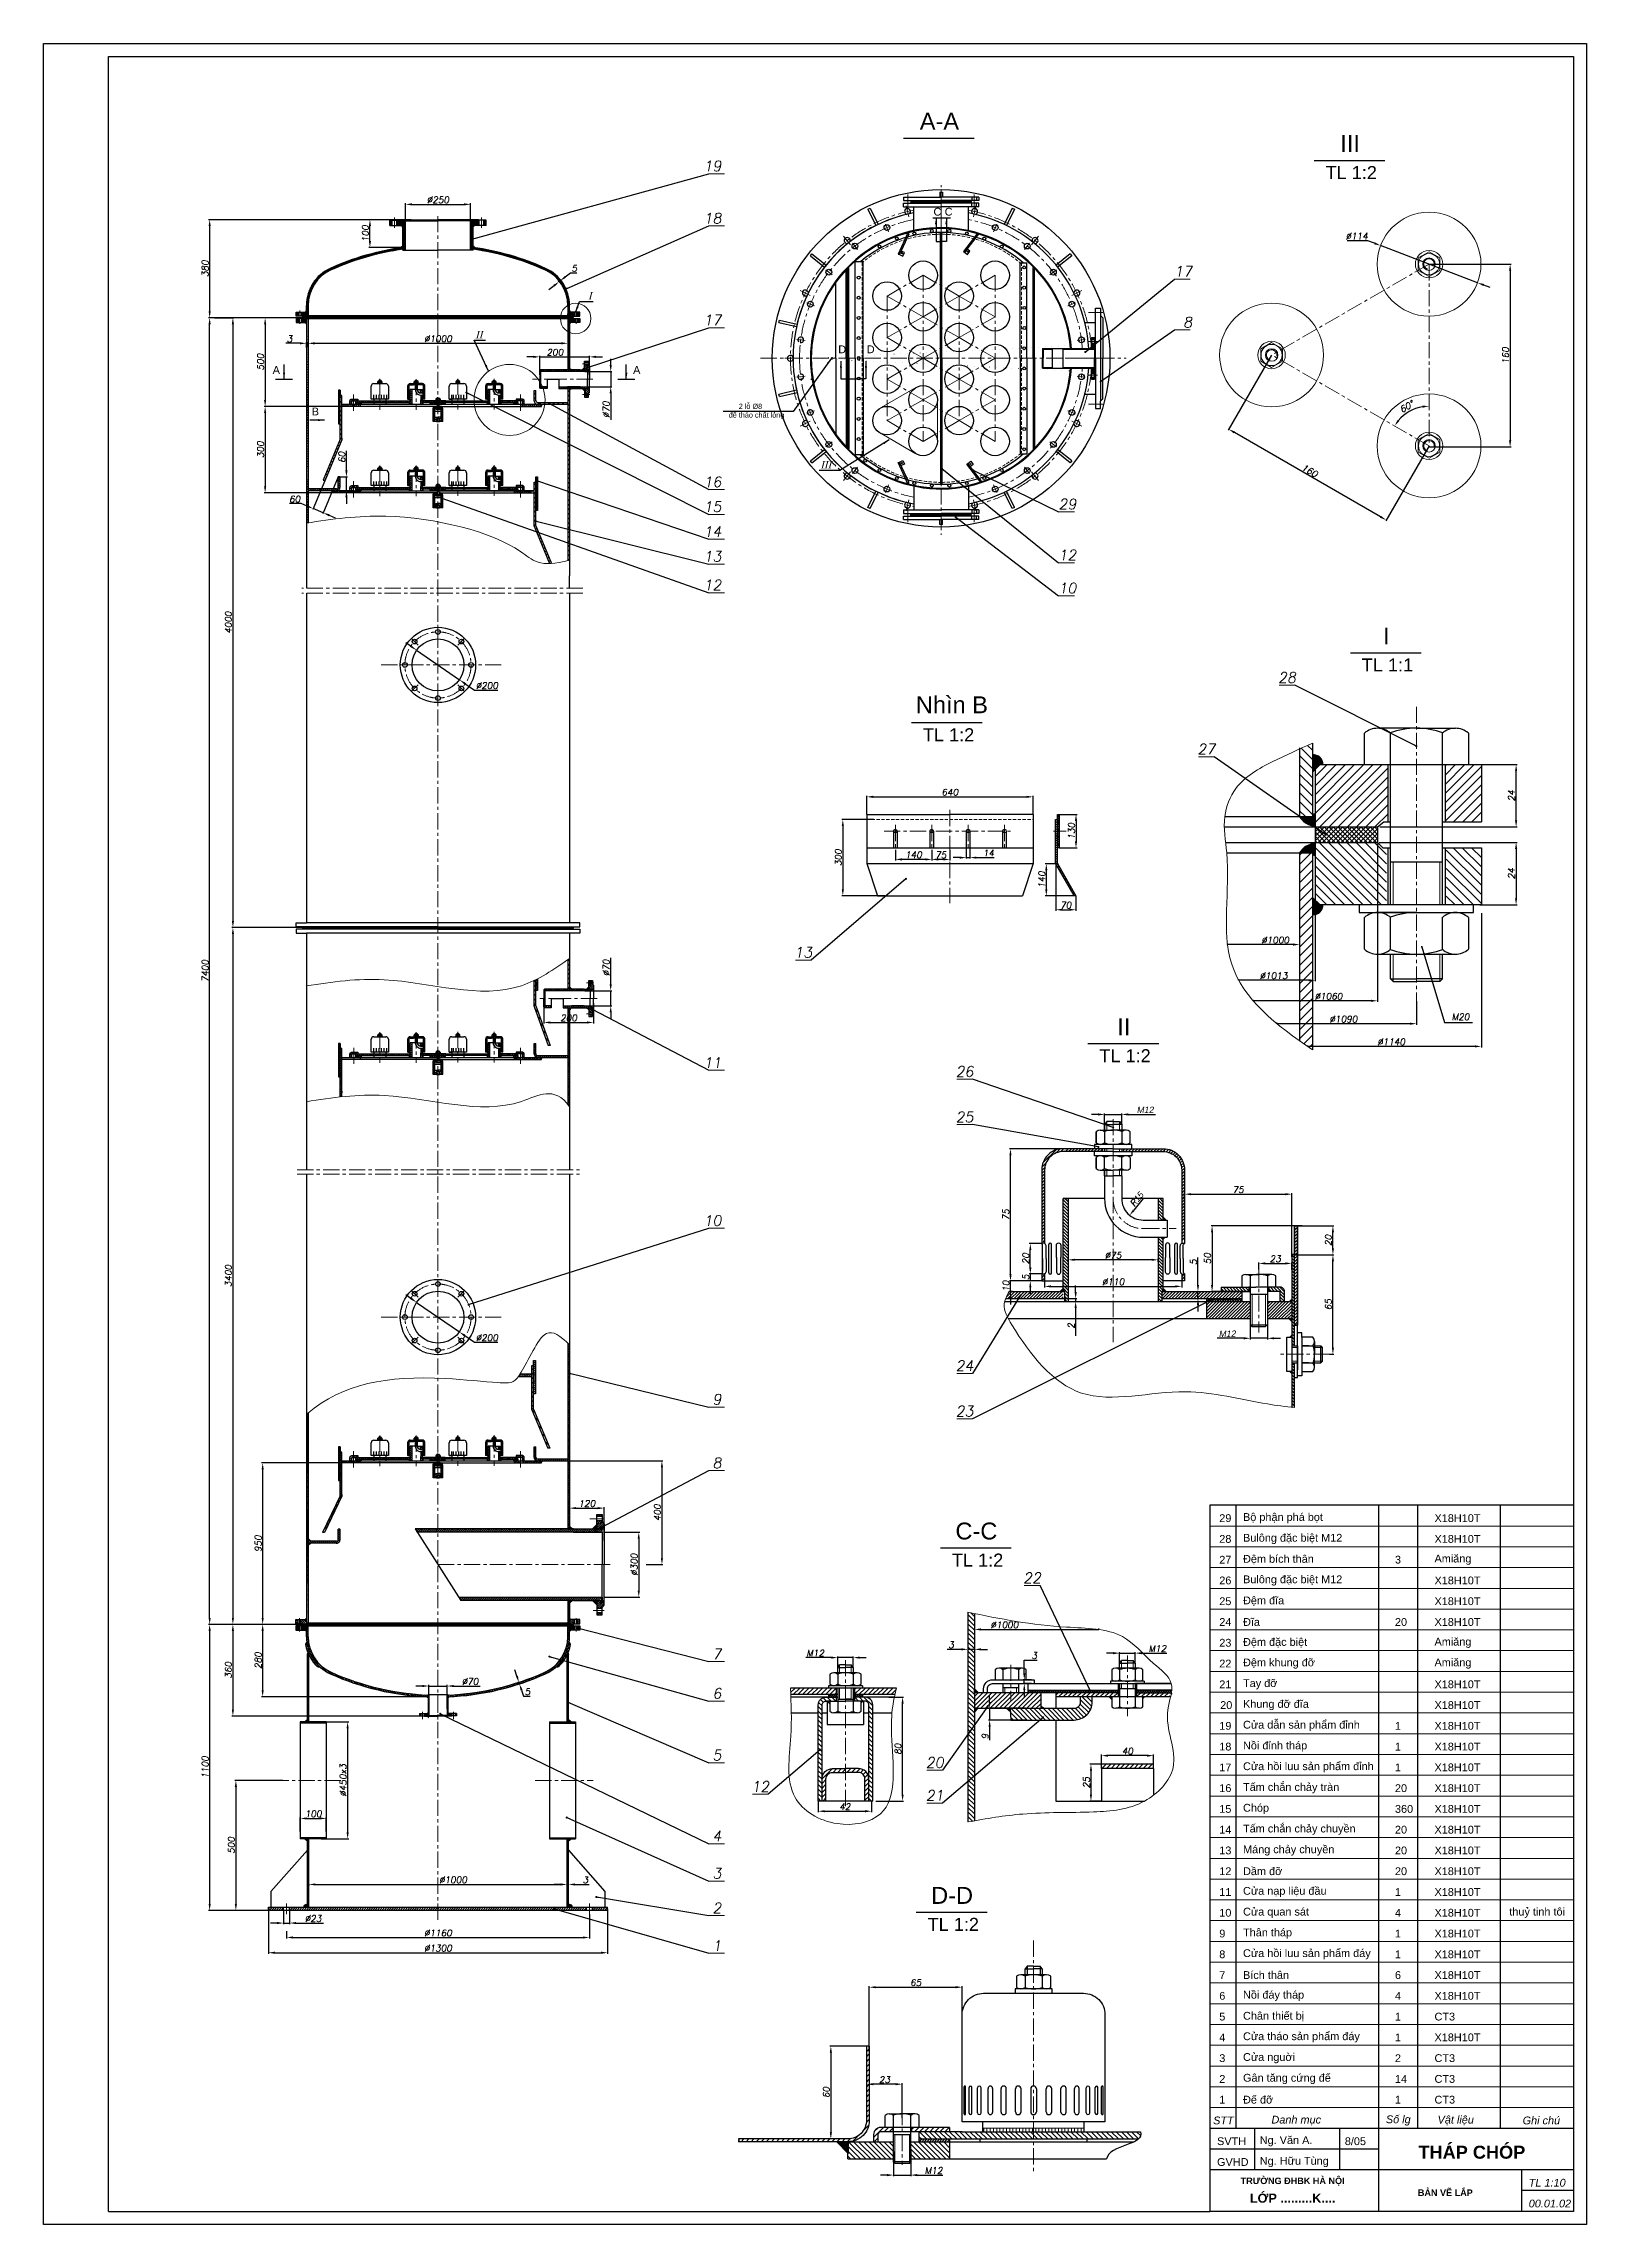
# Model space of a CAD drawing. Extents: x -45808 to 5458, y -9631 to 5897.
# Drawn here: x -45808 to -39868, y -9631 to -1231 of the extents above; entities outside this region: 1.
import ezdxf

# ---------------------------------------------------------------- set-up
doc = ezdxf.new("R2010")
doc.units = 0
doc.header["$LTSCALE"] = 50
doc.header["$MEASUREMENT"] = 0
doc.linetypes.add('CENTER', pattern=[2, 1.25, -0.25, 0.25, -0.25])
doc.linetypes.add('DASHED2', pattern=[0.375, 0.25, -0.125])
doc.layers.get('0').update_dxf_attribs({"linetype": 'CONTINUOUS', "plot": 0})
doc.layers.get('DEFPOINTS').update_dxf_attribs({"linetype": 'CONTINUOUS'})
for name, color, linetype, lineweight in [('Dam', 2, 'CONTINUOUS', 30), ('khuat', 6, 'DASHED2', 13), ('kthuoc', 3, 'CONTINUOUS', 13), ('manh', 4, 'CONTINUOUS', 13), ('Net manh', 3, 'CONTINUOUS', 13), ('Tam', 1, 'CENTER', 13), ('Tam dut', 1, 'CENTER', 13)]:
    doc.layers.add(name, color=color, linetype=linetype, lineweight=lineweight)
doc.styles.add('chu2.5', font='txt.shx', dxfattribs={"oblique": 10, "height": 25})
doc.styles.add('chu50', font='', dxfattribs={"height": 50})
doc.styles.add('chu65', font='', dxfattribs={"height": 65})
doc.styles.add('STYLE1', font='txt.shx', dxfattribs={"oblique": 15, "height": 25})
doc.styles.get('chu50').set_extended_font_data('.VnArial')
doc.styles.get('chu65').set_extended_font_data('.VnArial')
doc.dimstyles.new('Copy of kichthuoc2.5', dxfattribs={"dimtxt": 25, "dimasz": 25, "dimexe": 4, "dimexo": 0, "dimgap": 5, "dimtad": 1, "dimdec": 0, "dimzin": 0, "dimdsep": 46, "dimtxsty": 'chu2.5', "dimcen": 5, "dimclrd": 256, "dimclre": 256, "dimclrt": 256, "dimadec": 0, "dimazin": 0, "dimtfac": 1, "dimtdec": 0, "dimtmove": 0, "dimatfit": 0, "dimfxl": 1, "dimtolj": 1, "dimtzin": 0, "dimarcsym": 0})
doc.dimstyles.new('kichthuoc2.5', dxfattribs={"dimtxt": 25, "dimasz": 25, "dimexe": 4, "dimexo": 0, "dimgap": 5, "dimtad": 1, "dimtoh": 1, "dimdec": 0, "dimzin": 0, "dimdsep": 46, "dimtxsty": 'chu2.5', "dimcen": 5, "dimclrd": 256, "dimclre": 256, "dimclrt": 256, "dimadec": 0, "dimazin": 0, "dimtfac": 1, "dimtdec": 0, "dimtmove": 0, "dimatfit": 0, "dimfxl": 1, "dimtolj": 1, "dimtzin": 0, "dimarcsym": 0})
doc.dimstyles.new('TH', dxfattribs={"dimscale": 0, "dimtxt": 2.5, "dimasz": 25, "dimexe": 20, "dimexo": 5, "dimgap": 8, "dimtad": 1, "dimdec": 0, "dimzin": 0, "dimdsep": 46, "dimtxsty": 'STYLE1', "dimcen": 0, "dimse2": 1, "dimsd2": 1, "dimclrd": 6, "dimclre": 6, "dimclrt": 11, "dimadec": 0, "dimazin": 0, "dimtfac": 1, "dimtdec": 0, "dimtofl": 0, "dimtmove": 0, "dimatfit": 3, "dimfxl": 1, "dimtolj": 1, "dimtzin": 0, "dimarcsym": 0})
pattern_1 = [(45, (-39927.7703, -9041.5555), (-2.4552319, 2.4552319), [])]
pattern_2 = [(135, (-17321.789, -6358.3983), (-3.6828478, -3.6828478), [])]
pattern_3 = [(45, (-17321.789, -6330.6383), (-3.6828478, 3.6828478), [])]
pattern_4 = [(45, (-19717.7116, -6369.2264), (-3.6828478, 3.6828478), []), (135, (-19717.7116, -6369.2264), (-3.6828478, -3.6828478), [])]
pattern_5 = [(135, (-393.232, 0), (-2.45523188, -2.45523188), [])]
pattern_6 = [(135, (-17356.7833, -6330.6383), (-3.6828478, -3.6828478), [])]
pattern_7 = [(45, (-17245.7, -6330.6383), (-3.6828478, 3.6828478), [])]
pattern_8 = [(135, (-39927.7703, -9041.5555), (-3.6828478, -3.6828478), [])]
pattern_9 = [(45, (-393.232, 0), (-3.6828478, 3.6828478), [])]
pattern_10 = [(45, (-39927.7703, -9041.5555), (-3.6828478, 3.6828478), [])]
pattern_11 = [(45, (-19717.7116, -6702.5597), (-3.6828478, 3.6828478), []), (135, (-19717.7116, -6702.5597), (-3.6828478, -3.6828478), [])]
pattern_12 = [(135, (-17356.7833, -6663.9717), (-3.6828478, -3.6828478), [])]
pattern_13 = [(45, (-17245.7, -6663.9717), (-3.6828478, 3.6828478), [])]
pattern_14 = [(45, (-48452.1905, -9041.5555), (-3.6828478, 3.6828478), [])]
pattern_15 = [(135, (-39927.7703, -9374.889), (-3.6828478, -3.6828478), [])]
pattern_16 = [(135, (-40187.813, -8291.269), (-6.0767, -6.0767), [])]
pattern_17 = [(45, (-40187.813, -8291.269), (-6.0767, 6.0767), [])]
pattern_18 = [(135, (-17305.7146, -8743.3625), (-3.6828478, -3.6828478), [])]
pattern_19 = [(135, (-48452.1905, -9041.5555), (-3.682848, -3.682848), [])]
pattern_20 = [(45, (-19717.6676, -8884.99), (-3.6828478, 3.6828478), []), (135, (-19717.6676, -8884.99), (-3.6828478, -3.6828478), [])]
pattern_21 = [(135, (-17356.7393, -8846.402), (-3.6828478, -3.6828478), [])]
pattern_22 = [(45, (-17245.656, -8846.402), (-3.6828478, 3.6828478), [])]
pattern_23 = [(135, (-39927.7263, -11557.319), (-3.6828478, -3.6828478), [])]
pattern_24 = [(45, (-19717.7116, -10438.9043), (-3.6828478, 3.6828478), []), (135, (-19717.7116, -10438.9043), (-3.6828478, -3.6828478), [])]
pattern_25 = [(135, (-17356.7833, -10400.3163), (-3.6828478, -3.6828478), [])]
pattern_26 = [(45, (-17245.7, -10400.3163), (-3.6828478, 3.6828478), [])]
pattern_27 = [(135, (-39927.7703, -13111.2334), (-3.6828478, -3.6828478), [])]
pattern_28 = [(135, (-393.232, 0), (-3.6828478, -3.6828478), [])]
pattern_29 = [(45, (-393.232, 0), (-2.45523188, 2.45523188), [])]
pattern_30 = [(45, (-39927.7703, -9213.273), (-2.455232, 2.455232), [])]
pattern_31 = [(45, (-44353.1362, -7913.0596), (-0.9820928, 0.9820928), []), (135, (-44353.1362, -7913.0596), (-0.9820928, -0.9820928), [])]
pattern_32 = [(135, (-39927.7703, -9213.273), (-3.682848, -3.682848), [])]
pattern_33 = [(45, (-13007.818, -1818.66), (-6.076699, 6.076699), [])]
pattern_34 = [(135, (-13007.818, -1818.66), (-6.076699, -6.076699), [])]
pattern_35 = [(135, (-393.232, 0), (-8.8388348, -8.8388348), [])]
pattern_36 = [(135, (-36074.7906, -12244.8354), (-1.76776695, -1.76776695), [])]
pattern_37 = [(225, (-36074.7906, 7358.3066), (-1.76776695, 1.76776695), [])]
pattern_38 = [(135, (-95.603, 0), (-13.258252, -13.258252), [])]
pattern_39 = [(225, (-34488.0226, 2620.983), (1.76776695, -1.76776695), [])]
pattern_40 = [(315, (-51150.6933, -11467.5827), (1.23743687, 1.23743687), [])]
pattern_41 = [(45, (-51150.6933, -11467.5827), (-1.23743687, 1.23743687), [])]
pattern_42 = [(135, (-393.232, -171.7176), (-3.6828478, -3.6828478), [])]
pattern_43 = [(45, (25.575, 81.963), (-4.4194174, 4.4194174), []), (135, (25.575, 81.963), (-4.4194174, -4.4194174), [])]
pattern_44 = [(45, (-39508.963, -9486.303), (-8.838835, 8.838835), [])]
pattern_45 = [(135, (-39386.427, -9796.132), (-9.72272, -9.72272), [])]
pattern_46 = [(45, (-46102.813, -9811.067), (-9.72272, 9.72272), [])]
pattern_47 = [(135, (-393.232, 0), (-4.4194174, -4.4194174), [])]
pattern_48 = [(45, (-393.232, 0), (-4.4194174, 4.4194174), [])]

msp = doc.modelspace()

# ---------------------------------------------------------------- texts
at = {"layer": 'Dam', "insert": (-44145.9, -2352.2), "char_height": 27.778, "attachment_point": 4, "style": 'STYLE1'}
msp.add_mtext('\\f.VnTimeH|b0|i0|c0|p34;ii', dxfattribs=at)
at = {"layer": 'khuat', "color": 11, "linetype": 'Continuous', "insert": (5457.7, 5897.3), "char_height": 35, "attachment_point": 4, "style": 'STYLE1'}
msp.add_mtext('\\A1;', dxfattribs=at)
at = {"layer": 'kthuoc'}
for s, insert, char_height, width, attachment_point, style in [('A-A', (-42358.9, -1530.1), 65, 383.94, 5, 'chu65'), ('III', (-40777.8, -1616.2), 65, 383.94, 5, 'chu65'), ('TL 1:2', (-40872.3, -1702.7), 50, 530.059, 1, 'chu50'), ('I', (-40638.3, -3512.9), 65, 383.94, 5, 'chu65'), ('TL 1:1', (-40732.8, -3599.4), 50, 530.059, 1, 'chu50'), ('II', (-41648.9, -5018.1), 65, 383.94, 5, 'chu65'), ('TL 1:2', (-41743.3, -5104.6), 50, 530.059, 1, 'chu50'), ('C-C', (-42216.6, -6960.8), 65, 383.94, 5, 'chu65'), ('TL 1:2', (-42311, -7047.3), 50, 530.059, 1, 'chu50'), ('D-D', (-42310.1, -8363.9), 65, 383.94, 5, 'chu65'), ('TL 1:2', (-42404.5, -8450.4), 50, 530.059, 1, 'chu50')]:
    msp.add_mtext(s, dxfattribs=dict(at, insert=insert, char_height=char_height, width=width, attachment_point=attachment_point, style=style))
at = {"layer": 'kthuoc', "insert": (-40386.5, -4967.3), "char_height": 25, "attachment_point": 1, "style": 'chu2.5'}
msp.add_mtext('\\A1;M20', dxfattribs=at)
at = {"layer": 'manh', "char_height": 40, "attachment_point": 9, "style": 'chu2.5'}
for s, insert in [('19', (-43198.2, -1722.4)), ('18', (-43198.2, -1923.7)), ('17', (-41385.8, -2128.3)), ('17', (-43198.2, -2315.6)), ('8', (-41385.8, -2324.2)), ('16', (-43198.2, -2939.2)), ('15', (-43198.2, -3034.7)), ('29', (-41831.6, -3024.9)), ('14', (-43198.2, -3130.7)), ('13', (-43198.2, -3226.2)), ('12', (-41831.6, -3220.7)), ('12', (-43198.2, -3336.4)), ('10', (-41831.6, -3348.4)), ('28', (-40986.1, -3692.7)), ('27', (-41296.8, -3968.5)), ('13', (-42848.7, -4751.4)), ('11', (-43198.2, -5176)), ('26', (-42227.7, -5210.3)), ('25', (-42227.7, -5385.5)), ('10', (-43198.2, -5784.7)), ('24', (-42227.7, -6343.6)), ('9', (-43198.2, -6473.1)), ('23', (-42227.7, -6518.7)), ('8', (-43198.2, -6717.9)), ('22', (-41967.3, -7160.6)), ('7', (-43198.2, -7453.6)), ('6', (-43198.2, -7605.9)), ('5', (-43198.2, -7843.8)), ('20', (-42342.4, -7871.9)), ('12', (-43014.1, -7964.5)), ('21', (-42342.4, -7998.9)), ('4', (-43198.2, -8155.2)), ('3', (-43198.2, -8298.9)), ('2', (-43198.2, -8432.1)), ('1', (-43198.2, -8577.2))]:
    msp.add_mtext(s, dxfattribs=dict(at, insert=insert))
at = {"layer": 'manh'}
for s, insert, char_height, width, attachment_point in [('{\\f.VnArial|b0|i0|c0|p34;C}', (-42381.8, -1878.8), 30, 272.762, 4), ('{\\f.VnArial|b0|i0|c0|p34;C}', (-42338.7, -1878.8), 30, 272.762, 4), ('{\\f.VnArial|b0|i0|c0|p34;D}', (-42748.4, -2408.7), 30, 272.762, 4), ('{\\f.VnArial|b0|i0|c0|p34;D}', (-42638.6, -2408.7), 30, 272.762, 4), ('{\\f.VnArial|b0|i0|c0|p34;A}', (-44926.2, -2488.1), 30, 272.762, 4), ('{\\f.VnArial|b0|i0|c0|p34;A}', (-43538.3, -2488.1), 30, 272.762, 4), ('{\\f.VnArial|b0|i0|c0|p34;B}', (-44775.7, -2648), 30, 272.762, 4), ('{\\f.VnArial|b0|i0|c0|p34;\\H0.6667x;     2 lç \\fArial|b0|i0|c0|p34;%%c\\f.VnArial|b0|i0|c0|p34;8 \\P®Ó th¸o chÊt láng}', (-43170.3, -2648), 30, 499.5, 4), ('{\\f.VnArial|b0|i0|c0|p34;29}', (-41281.4, -6910.9), 30, 187.104, 4), ('{\\f.VnArial|b0|i0|c0|p34;Bé phËn ph¸ bät}', (-41189.9, -6910.9), 30, 525.069, 4), ('{\\f.VnArial|b0|i0|c0|p34;Bul«ng ®Æc biÖt M12}', (-41189.9, -6990.9), 30, 525.069, 4), ('{\\f.VnArial|b0|i0|c0|p34;X18H10T}', (-40452.7, -6910.9), 30, 187.104, 4), ('{\\f.VnArial|b0|i0|c0|p34;28}', (-41281.4, -6990.9), 30, 187.104, 4), ('{\\f.VnArial|b0|i0|c0|p34;27}', (-41281.4, -7070.9), 30, 187.104, 4), ('{\\f.VnArial|b0|i0|c0|p34;§Öm bÝch th©n}', (-41189.9, -7070.9), 30, 525.069, 4), ('{\\f.VnArial|b0|i0|c0|p34;3}', (-40605, -7070.9), 30, 187.104, 4), ('{\\f.VnArial|b0|i0|c0|p34;Ami¨ng}', (-40452.7, -7070.9), 30, 187.104, 4), ('{\\f.VnArial|b0|i0|c0|p34;X18H10T}', (-40452.7, -6990.9), 30, 187.104, 4), ('{\\f.VnArial|b0|i0|c0|p34;26}', (-41281.4, -7150.9), 30, 187.104, 4), ('{\\f.VnArial|b0|i0|c0|p34;Bul«ng ®Æc biÖt M12}', (-41189.9, -7150.9), 30, 525.069, 4), ('{\\f.VnArial|b0|i0|c0|p34;X18H10T}', (-40452.7, -7150.9), 30, 187.104, 4), ('{\\f.VnArial|b0|i0|c0|p34;25}', (-41281.4, -7230.9), 30, 187.104, 4), ('{\\f.VnArial|b0|i0|c0|p34;§Öm ®Üa}', (-41189.9, -7230.9), 30, 634.167, 4), ('{\\f.VnArial|b0|i0|c0|p34;X18H10T}', (-40452.7, -7230.9), 30, 187.104, 4), ('{\\f.VnArial|b0|i0|c0|p34;24}', (-41281.4, -7310.9), 30, 187.104, 4), ('{\\f.VnArial|b0|i0|c0|p34;§Üa}', (-41189.9, -7310.9), 30, 525.069, 4), ('{\\f.VnArial|b0|i0|c0|p34;20}', (-40605, -7310.9), 30, 187.104, 4), ('{\\f.VnArial|b0|i0|c0|p34;X18H10T}', (-40452.7, -7310.9), 30, 187.104, 4), ('{\\f.VnArial|b0|i0|c0|p34;23}', (-41281.4, -7390.9), 30, 187.104, 4), ('{\\f.VnArial|b0|i0|c0|p34;§Öm ®Æc biÖt}', (-41189.9, -7390.9), 30, 634.857, 4), ('{\\f.VnArial|b0|i0|c0|p34;Ami¨ng}', (-40452.7, -7390.9), 30, 187.104, 4), ('{\\f.VnArial|b0|i0|c0|p34;22}', (-41281.4, -7470.9), 30, 187.104, 4), ('{\\f.VnArial|b0|i0|c0|p34;§Öm khung ®ì}', (-41189.9, -7470.9), 30, 634.857, 4), ('{\\f.VnArial|b0|i0|c0|p34;Ami¨ng}', (-40452.7, -7470.9), 30, 187.104, 4), ('{\\f.VnArial|b0|i0|c0|p34;21}', (-41281.4, -7550.9), 30, 187.104, 4), ('{\\f.VnArial|b0|i0|c0|p34;Tay ®ì}', (-41189.9, -7550.9), 30, 525.069, 4), ('{\\f.VnArial|b0|i0|c0|p34;X18H10T}', (-40452.7, -7550.9), 30, 187.104, 4), ('{\\f.VnArial|b0|i0|c0|p34;20}', (-41277.8, -7630.9), 30, 187.104, 4), ('{\\f.VnArial|b0|i0|c0|p34;Khung ®ì ®Üa}', (-41189.9, -7630.9), 30, 525.069, 4), ('{\\f.VnArial|b0|i0|c0|p34;X18H10T}', (-40452.7, -7630.9), 30, 187.104, 4), ('{\\f.VnArial|b0|i0|c0|p34;19}', (-41281.4, -7710.9), 30, 187.104, 4), ('{\\f.VnArial|b0|i0|c0|p34;Cöa dÉn s¶n phÈm ®Ønh}', (-41189.9, -7710.9), 30, 525.069, 4), ('{\\f.VnArial|b0|i0|c0|p34;1}', (-40605, -7710.9), 30, 187.104, 4), ('{\\f.VnArial|b0|i0|c0|p34;X18H10T}', (-40452.7, -7710.9), 30, 187.104, 4), ('{\\f.VnArial|b0|i0|c0|p34;18}', (-41281.4, -7790.9), 30, 187.104, 4), ('{\\f.VnArial|b0|i0|c0|p34;Nåi ®Ønh th¸p}', (-41189.9, -7790.9), 30, 525.069, 4), ('{\\f.VnArial|b0|i0|c0|p34;1}', (-40605, -7790.9), 30, 187.104, 4), ('{\\f.VnArial|b0|i0|c0|p34;X18H10T}', (-40452.7, -7790.9), 30, 187.104, 4), ('{\\f.VnArial|b0|i0|c0|p34;17}', (-41281.4, -7870.9), 30, 187.104, 4), ('{\\f.VnArial|b0|i0|c0|p34;Cöa håi luu s¶n phÈm ®Ønh}', (-41189.9, -7870.9), 30, 525.069, 4), ('{\\f.VnArial|b0|i0|c0|p34;1}', (-40605, -7870.9), 30, 187.104, 4), ('{\\f.VnArial|b0|i0|c0|p34;X18H10T}', (-40452.7, -7870.9), 30, 187.104, 4), ('{\\f.VnArial|b0|i0|c0|p34;16}', (-41281.4, -7950.9), 30, 187.104, 4), ('{\\f.VnArial|b0|i0|c0|p34;TÊm ch¾n ch¶y trµn}', (-41189.9, -7950.9), 30, 525.069, 4), ('{\\f.VnArial|b0|i0|c0|p34;20}', (-40605, -7950.9), 30, 187.104, 4), ('{\\f.VnArial|b0|i0|c0|p34;X18H10T}', (-40452.7, -7950.9), 30, 187.104, 4), ('{\\f.VnArial|b0|i0|c0|p34;15}', (-41281.4, -8030.9), 30, 187.104, 4), ('{\\f.VnArial|b0|i0|c0|p34;Chãp}', (-41189.9, -8030.9), 30, 525.069, 4), ('{\\f.VnArial|b0|i0|c0|p34;360}', (-40605, -8030.9), 30, 187.104, 4), ('{\\f.VnArial|b0|i0|c0|p34;X18H10T}', (-40452.7, -8030.9), 30, 187.104, 4), ('{\\f.VnArial|b0|i0|c0|p34;14}', (-41281.4, -8110.9), 30, 187.104, 4), ('{\\f.VnArial|b0|i0|c0|p34;TÊm ch¾n ch¶y chuyÒn}', (-41189.9, -8110.9), 30, 634.167, 4), ('{\\f.VnArial|b0|i0|c0|p34;20}', (-40605, -8110.9), 30, 187.104, 4), ('{\\f.VnArial|b0|i0|c0|p34;X18H10T}', (-40452.7, -8110.9), 30, 187.104, 4), ('{\\f.VnArial|b0|i0|c0|p34;13}', (-41281.4, -8190.9), 30, 187.104, 4), ('{\\f.VnArial|b0|i0|c0|p34;M¸ng ch¶y chuyÒn}', (-41189.9, -8190.9), 30, 525.069, 4), ('{\\f.VnArial|b0|i0|c0|p34;20}', (-40605, -8190.9), 30, 187.104, 4), ('{\\f.VnArial|b0|i0|c0|p34;X18H10T}', (-40452.7, -8190.9), 30, 187.104, 4), ('{\\f.VnArial|b0|i0|c0|p34;12}', (-41281.4, -8270.9), 30, 187.104, 4), ('{\\f.VnArial|b0|i0|c0|p34;DÇm ®ì }', (-41189.9, -8270.9), 30, 525.069, 4), ('{\\f.VnArial|b0|i0|c0|p34;20}', (-40605, -8270.9), 30, 187.104, 4), ('{\\f.VnArial|b0|i0|c0|p34;X18H10T}', (-40452.7, -8270.9), 30, 187.104, 4), ('{\\f.VnArial|b0|i0|c0|p34;11}', (-41281.4, -8350.9), 30, 187.104, 4), ('{\\f.VnArial|b0|i0|c0|p34;Cöa n¹p liÖu ®Çu}', (-41189.9, -8350.9), 30, 634.857, 4), ('{\\f.VnArial|b0|i0|c0|p34;1}', (-40605, -8350.9), 30, 187.104, 4), ('{\\f.VnArial|b0|i0|c0|p34;X18H10T}', (-40452.7, -8350.9), 30, 187.104, 4), ('{\\f.VnArial|b0|i0|c0|p34;10}', (-41281.4, -8430.9), 30, 187.104, 4), ('{\\f.VnArial|b0|i0|c0|p34;Cöa quan s¸t}', (-41189.9, -8430.9), 30, 412, 4), ('{\\f.VnArial|b0|i0|c0|p34;4}', (-40605, -8430.9), 30, 187.104, 4), ('{\\f.VnArial|b0|i0|c0|p34;X18H10T}', (-40452.7, -8430.9), 30, 187.104, 4), ('{\\f.VnArial|b0|i0|c0|p34;thuû tinh t«i}', (-40164.6, -8430.9), 30, 337, 4), ('{\\f.VnArial|b0|i0|c0|p34;9}', (-41281.4, -8510.9), 30, 187.104, 4), ('{\\f.VnArial|b0|i0|c0|p34;Th©n th¸p}', (-41189.9, -8510.9), 30, 455.696, 4), ('{\\f.VnArial|b0|i0|c0|p34;Cöa håi luu s¶n phÈm ®¸y}', (-41189.9, -8590.9), 30, 602.5, 4), ('{\\f.VnArial|b0|i0|c0|p34;1}', (-40605, -8510.9), 30, 187.104, 4), ('{\\f.VnArial|b0|i0|c0|p34;X18H10T}', (-40452.7, -8510.9), 30, 187.104, 4), ('{\\f.VnArial|b0|i0|c0|p34;8}', (-41281.4, -8590.9), 30, 187.104, 4), ('{\\f.VnArial|b0|i0|c0|p34;1}', (-40605, -8590.9), 30, 187.104, 4), ('{\\f.VnArial|b0|i0|c0|p34;X18H10T}', (-40452.7, -8590.9), 30, 187.104, 4), ('{\\f.VnArial|b0|i0|c0|p34;7}', (-41281.4, -8670.9), 30, 187.104, 4), ('{\\f.VnArial|b0|i0|c0|p34;6}', (-41281.4, -8750.9), 30, 187.104, 4), ('{\\f.VnArial|b0|i0|c0|p34;BÝch th©n}', (-41189.9, -8670.9), 30, 524.5, 4), ('{\\f.VnArial|b0|i0|c0|p34;Nåi ®¸y th¸p}', (-41189.9, -8750.9), 30, 361.481, 4), ('{\\f.VnArial|b0|i0|c0|p34;4}', (-40605, -8750.9), 30, 187.104, 4), ('{\\f.VnArial|b0|i0|c0|p34;6}', (-40605, -8670.9), 30, 187.104, 4), ('{\\f.VnArial|b0|i0|c0|p34;X18H10T}', (-40452.7, -8670.9), 30, 187.104, 4), ('{\\f.VnArial|b0|i0|c0|p34;X18H10T}', (-40452.7, -8750.9), 30, 187.104, 4), ('{\\f.VnArial|b0|i0|c0|p34;5}', (-41281.4, -8830.9), 30, 187.104, 4), ('{\\f.VnArial|b0|i0|c0|p34;Ch©n thiÕt bÞ}', (-41189.9, -8830.9), 30, 487.1, 4), ('{\\f.VnArial|b0|i0|c0|p34;1}', (-40605, -8830.9), 30, 187.104, 4), ('{\\f.VnArial|b0|i0|c0|p34;CT3}', (-40452.7, -8830.9), 30, 187.104, 4), ('{\\f.VnArial|b0|i0|c0|p34;4}', (-41281.4, -8910.9), 30, 187.104, 4), ('{\\f.VnArial|b0|i0|c0|p34;Cöa th¸o s¶n phÈm ®¸y}', (-41189.9, -8910.9), 30, 547, 4), ('{\\f.VnArial|b0|i0|c0|p34;1}', (-40605, -8910.9), 30, 187.104, 4), ('{\\f.VnArial|b0|i0|c0|p34;X18H10T}', (-40452.7, -8910.9), 30, 187.104, 4), ('{\\f.VnArial|b0|i0|c0|p34;3}', (-41281.4, -8990.9), 30, 187.104, 4), ('{\\f.VnArial|b0|i0|c0|p34;Cöa nguêi}', (-41189.9, -8990.9), 30, 412, 4), ('{\\f.VnArial|b0|i0|c0|p34;2}', (-40605, -8990.9), 30, 187.104, 4), ('{\\f.VnArial|b0|i0|c0|p34;CT3}', (-40452.7, -8990.9), 30, 187.104, 4), ('{\\f.VnArial|b0|i0|c0|p34;2}', (-41281.4, -9070.9), 30, 187.104, 4), ('{\\f.VnArial|b0|i0|c0|p34;G©n t¨ng cøng ®Õ}', (-41189.9, -9070.9), 30, 499.5, 4), ('{\\f.VnArial|b0|i0|c0|p34;14}', (-40605, -9070.9), 30, 187.104, 4), ('{\\f.VnArial|b0|i0|c0|p34;CT3}', (-40452.7, -9070.9), 30, 187.104, 4), ('{\\f.VnArial|b0|i0|c0|p34;1}', (-41281.4, -9150.9), 30, 187.104, 4), ('{\\f.VnArial|b0|i0|c0|p34;§Õ ®ì}', (-41189.9, -9150.9), 30, 468, 4), ('{\\f.VnArial|b0|i0|c0|p34;1}', (-40605, -9150.9), 30, 187.104, 4), ('{\\f.VnArial|b0|i0|c0|p34;CT3}', (-40452.7, -9150.9), 30, 187.104, 4), ('{\\f.VnArial|b0|i1|c0|p34;STT}', (-41305.1, -9230.9), 30, 187.104, 4), ('{\\f.VnArial|b0|i1|c0|p34;Danh môc}', (-41080.5, -9230.9), 30, 295.086, 4), ('{\\f.VnArial|b0|i1|c0|p34;Sè lg}', (-40639.9, -9230.9), 30, 187.104, 4), ('{\\f.VnArial|b0|i1|c0|p34;VËt liÖu}', (-40440.8, -9230.9), 30, 187.104, 4), ('{\\f.VnArial|b0|i1|c0|p34;Ghi chó}', (-40113.5, -9230.9), 30, 187.104, 4), ('{\\f.VnArial|b0|i0|c0|p34;SVTH}', (-41289.9, -9310.9), 30, 187.104, 4), ('{\\f.VnArial|b0|i0|c0|p34;Ng. V¨n A.}', (-41125.5, -9310.9), 30, 272.762, 4), ('{\\f.VnArial|b0|i0|c0|p34;8/05}', (-40798, -9310.9), 30, 272.762, 4), ('{\\f.VnArialH|b1|i0|c0|p34;Th¸p Chãp}', (-40308.9, -9353.4), 50, 599.767, 5), ('{\\f.VnArial|b0|i0|c0|p34;GVHD}', (-41289.9, -9390.9), 30, 187.104, 4), ('{\\f.VnArial|b0|i0|c0|p34;Ng. H÷u Tïng}', (-41125.5, -9390.9), 30, 362.762, 4), ('{\\f.VnArialH|b1|i0|c0|p34;tr¦êng §Hbk hµ néi}', (-40998.9, -9466.6), 25, 599.767, 5), ('{\\f.VnArialH|b1|i0|c0|p34;B¶n vÏ l¾p}', (-40411, -9509), 25, 599.767, 5), ('{\\f.VnArial|b0|i1|c0|p34;TL 1:10}', (-40089.9, -9470.9), 30, 187.104, 4), ('{\\f.VnArialH|b1|i0|c0|p34;Líp .........K....}', (-40998.9, -9530.3), 35, 599.767, 5), ('{\\f.VnArial|b0|i1|c0|p34;00.01.02}', (-40089.9, -9550.9), 30, 187.104, 4)]:
    msp.add_mtext(s, dxfattribs=dict(at, insert=insert, char_height=char_height, width=width, attachment_point=attachment_point))
at = {"layer": 'Net manh', "color": 2, "char_height": 27.778, "style": 'STYLE1'}
for s, insert, attachment_point in [('\\f.VnTimeH|b0|i0|c0|p34;I', (-43711.5, -2201.7), 4), ('\\f.VnTimeH|b0|i0|c0|p34;III', (-42775.2, -2853.1), 6)]:
    msp.add_mtext(s, dxfattribs=dict(at, insert=insert, attachment_point=attachment_point))
at = {"layer": 'Net manh', "attachment_point": 1}
for s, insert, char_height, width, style in [('Nh×n B', (-42449.6, -3745.3), 65, 795.089, 'chu65'), ('TL 1:2', (-42422.7, -3868.3), 50, 530.059, 'chu50')]:
    msp.add_mtext(s, dxfattribs=dict(at, insert=insert, char_height=char_height, width=width, style=style))

# ---------------------------------------------------------------- blocks, each defined once
blk = doc.blocks.new('*D43')
at = {"layer": 'DEFPOINTS', "color": 0}
for p in [(-44371.9, -6079.6), (-44207.3, -6193.3)]:
    blk.add_point(p, dxfattribs=at)
at = {"layer": 'kthuoc', "lineweight": -2}
for p, q in [((-44392.4, -6065.4), (-44413, -6051.2)), ((-44371.9, -6079.6), (-44207.3, -6193.3)), ((-44186.7, -6207.5), (-44149.2, -6233.4)), ((-44149.2, -6233.4), (-44058.6, -6233.4))]:
    blk.add_line(p, q, dxfattribs=at)
at = {"layer": 'kthuoc'}
for points in [[(-44390.1, -6062), (-44394.8, -6068.8), (-44371.9, -6079.6)], [(-44184.4, -6204), (-44189.1, -6210.9), (-44207.3, -6193.3)]]:
    blk.add_solid(points, dxfattribs=at)
at = {"layer": 'kthuoc', "insert": (-44101.4, -6215.9), "char_height": 25, "attachment_point": 5, "style": 'chu2.5'}
blk.add_mtext('\\A1;∅200', dxfattribs=at)
blk = doc.blocks.new('*D42')
at = {"layer": 'DEFPOINTS', "color": 0}
for p in [(-44371.9, -3567.6), (-44207.3, -3681.3)]:
    blk.add_point(p, dxfattribs=at)
at = {"layer": 'kthuoc', "lineweight": -2}
for p, q in [((-44392.4, -3553.4), (-44413, -3539.2)), ((-44371.9, -3567.6), (-44207.3, -3681.3)), ((-44186.7, -3695.5), (-44149.2, -3721.4)), ((-44149.2, -3721.4), (-44058.6, -3721.4))]:
    blk.add_line(p, q, dxfattribs=at)
at = {"layer": 'kthuoc'}
for points in [[(-44390.1, -3550), (-44394.8, -3556.8), (-44371.9, -3567.6)], [(-44184.4, -3692.1), (-44189.1, -3698.9), (-44207.3, -3681.3)]]:
    blk.add_solid(points, dxfattribs=at)
at = {"layer": 'kthuoc', "insert": (-44101.4, -3703.9), "char_height": 25, "attachment_point": 5, "style": 'chu2.5'}
blk.add_mtext('\\A1;∅200', dxfattribs=at)
blk = doc.blocks.new('*D41')
at = {"layer": 'DEFPOINTS', "color": 0}
for p in [(-41998.6, -4132.4), (-42638.6, -4200), (-41998.6, -4200)]:
    blk.add_point(p, dxfattribs=at)
at = {"layer": 'Net manh', "lineweight": -2}
for p, q in [((-42638.6, -4200), (-42638.6, -4128.4)), ((-42613.6, -4132.4), (-42023.6, -4132.4)), ((-41998.6, -4200), (-41998.6, -4128.4))]:
    blk.add_line(p, q, dxfattribs=at)
at = {"layer": 'Net manh'}
for points in [[(-42613.6, -4128.2), (-42613.6, -4136.6), (-42638.6, -4132.4)], [(-42023.6, -4128.2), (-42023.6, -4136.6), (-41998.6, -4132.4)]]:
    blk.add_solid(points, dxfattribs=at)
at = {"layer": 'Net manh', "insert": (-42318.6, -4114.9), "char_height": 25, "attachment_point": 5, "style": 'chu2.5'}
blk.add_mtext('\\A1;640', dxfattribs=at)
blk = doc.blocks.new('*D40')
at = {"layer": 'DEFPOINTS', "color": 0}
for p in [(-42388.7, -4336.6), (-42318.6, -4338.4), (-42388.7, -4373.4)]:
    blk.add_point(p, dxfattribs=at)
at = {"layer": 'Net manh', "lineweight": -2}
for p, q in [((-42388.7, -4336.6), (-42388.7, -4377.4)), ((-42318.6, -4338.4), (-42318.6, -4377.4)), ((-42343.6, -4373.4), (-42363.7, -4373.4))]:
    blk.add_line(p, q, dxfattribs=at)
at = {"layer": 'Net manh'}
for points in [[(-42363.7, -4369.2), (-42363.7, -4377.6), (-42388.7, -4373.4)], [(-42343.6, -4369.2), (-42343.6, -4377.6), (-42318.6, -4373.4)]]:
    blk.add_solid(points, dxfattribs=at)
at = {"layer": 'Net manh', "insert": (-42353.6, -4355.9), "char_height": 25, "attachment_point": 5, "style": 'chu2.5'}
blk.add_mtext('\\A1;75', dxfattribs=at)
blk = doc.blocks.new('*D39')
at = {"layer": 'DEFPOINTS', "color": 0}
for p in [(-42528.6, -4336.6), (-42388.7, -4336.6), (-42528.6, -4373.4)]:
    blk.add_point(p, dxfattribs=at)
at = {"layer": 'Net manh', "lineweight": -2}
for p, q in [((-42528.6, -4336.6), (-42528.6, -4377.4)), ((-42388.7, -4336.6), (-42388.7, -4377.4)), ((-42413.7, -4373.4), (-42503.6, -4373.4))]:
    blk.add_line(p, q, dxfattribs=at)
at = {"layer": 'Net manh'}
for points in [[(-42503.6, -4369.2), (-42503.6, -4377.6), (-42528.6, -4373.4)], [(-42413.7, -4369.2), (-42413.7, -4377.6), (-42388.7, -4373.4)]]:
    blk.add_solid(points, dxfattribs=at)
at = {"layer": 'Net manh', "insert": (-42458.6, -4355.9), "char_height": 25, "attachment_point": 5, "style": 'chu2.5'}
blk.add_mtext('\\A1;140', dxfattribs=at)
blk = doc.blocks.new('*D38')
at = {"layer": 'DEFPOINTS', "color": 0}
for p in [(-42611.8, -4219.9), (-42730.8, -4513.2), (-42567.4, -4513.2)]:
    blk.add_point(p, dxfattribs=at)
at = {"layer": 'Net manh', "lineweight": -2}
for p, q in [((-42611.8, -4219.9), (-42734.8, -4219.9)), ((-42730.8, -4244.9), (-42730.8, -4488.2)), ((-42567.4, -4513.2), (-42734.8, -4513.2))]:
    blk.add_line(p, q, dxfattribs=at)
at = {"layer": 'Net manh'}
for points in [[(-42734.9, -4244.9), (-42726.6, -4244.9), (-42730.8, -4219.9)], [(-42734.9, -4488.2), (-42726.6, -4488.2), (-42730.8, -4513.2)]]:
    blk.add_solid(points, dxfattribs=at)
at = {"layer": 'Net manh', "insert": (-42748.3, -4366.6), "char_height": 25, "attachment_point": 5, "rotation": 90, "style": 'chu2.5'}
blk.add_mtext('\\A1;300', dxfattribs=at)
blk = doc.blocks.new('*D37')
at = {"layer": 'DEFPOINTS', "color": 0}
for p in [(-42255.6, -4329.2), (-42241.6, -4329.2), (-42241.6, -4366.5)]:
    blk.add_point(p, dxfattribs=at)
at = {"layer": 'Net manh', "lineweight": -2}
for p, q in [((-42280.6, -4366.5), (-42305.6, -4366.5)), ((-42255.6, -4329.2), (-42255.6, -4370.5)), ((-42255.6, -4366.5), (-42241.6, -4366.5)), ((-42241.6, -4329.2), (-42241.6, -4370.5)), ((-42216.6, -4366.5), (-42148.3, -4366.5))]:
    blk.add_line(p, q, dxfattribs=at)
at = {"layer": 'Net manh'}
for points in [[(-42280.6, -4362.3), (-42280.6, -4370.6), (-42255.6, -4366.5)], [(-42216.6, -4362.3), (-42216.6, -4370.6), (-42241.6, -4366.5)]]:
    blk.add_solid(points, dxfattribs=at)
at = {"layer": 'Net manh', "insert": (-42169.9, -4349), "char_height": 25, "attachment_point": 5, "style": 'chu2.5'}
blk.add_mtext('\\A1;14', dxfattribs=at)
blk = doc.blocks.new('*D36')
at = {"layer": 'DEFPOINTS', "color": 0}
for p in [(-41898.2, -4200), (-41898.2, -4329.2), (-41833, -4329.2)]:
    blk.add_point(p, dxfattribs=at)
at = {"layer": 'Net manh', "lineweight": -2}
for p, q in [((-41898.2, -4200), (-41829, -4200)), ((-41833, -4225), (-41833, -4304.2)), ((-41898.2, -4329.2), (-41829, -4329.2))]:
    blk.add_line(p, q, dxfattribs=at)
at = {"layer": 'Net manh'}
for points in [[(-41837.2, -4225), (-41828.8, -4225), (-41833, -4200)], [(-41837.2, -4304.2), (-41828.8, -4304.2), (-41833, -4329.2)]]:
    blk.add_solid(points, dxfattribs=at)
at = {"layer": 'Net manh', "insert": (-41850.5, -4264.6), "char_height": 25, "attachment_point": 5, "rotation": 90, "style": 'chu2.5'}
blk.add_mtext('\\A1;130', dxfattribs=at)
blk = doc.blocks.new('*D35')
at = {"layer": 'DEFPOINTS', "color": 0}
for p in [(-41911.5, -4390.4), (-41947.4, -4513.2), (-41841.5, -4513.2)]:
    blk.add_point(p, dxfattribs=at)
at = {"layer": 'Net manh', "lineweight": -2}
for p, q in [((-41911.5, -4390.4), (-41951.4, -4390.4)), ((-41947.4, -4415.4), (-41947.4, -4488.2)), ((-41841.5, -4513.2), (-41951.4, -4513.2))]:
    blk.add_line(p, q, dxfattribs=at)
at = {"layer": 'Net manh'}
for points in [[(-41951.5, -4415.4), (-41943.2, -4415.4), (-41947.4, -4390.4)], [(-41951.5, -4488.2), (-41943.2, -4488.2), (-41947.4, -4513.2)]]:
    blk.add_solid(points, dxfattribs=at)
at = {"layer": 'Net manh', "insert": (-41964.9, -4451.8), "char_height": 25, "attachment_point": 5, "rotation": 90, "style": 'chu2.5'}
blk.add_mtext('\\A1;140', dxfattribs=at)
blk = doc.blocks.new('*D34')
at = {"layer": 'DEFPOINTS', "color": 0}
for p in [(-41910.9, -4391.4), (-41833.9, -4513.2), (-41833.9, -4567.3)]:
    blk.add_point(p, dxfattribs=at)
at = {"layer": 'Net manh', "lineweight": -2}
for p, q in [((-41910.9, -4391.4), (-41910.9, -4571.3)), ((-41833.9, -4513.2), (-41833.9, -4571.3)), ((-41885.9, -4567.3), (-41858.9, -4567.3))]:
    blk.add_line(p, q, dxfattribs=at)
at = {"layer": 'Net manh'}
for points in [[(-41885.9, -4563.1), (-41885.9, -4571.5), (-41910.9, -4567.3)], [(-41858.9, -4563.1), (-41858.9, -4571.5), (-41833.9, -4567.3)]]:
    blk.add_solid(points, dxfattribs=at)
at = {"layer": 'Net manh', "insert": (-41872.4, -4549.8), "char_height": 25, "attachment_point": 5, "style": 'chu2.5'}
blk.add_mtext('\\A1;70', dxfattribs=at)
blk = doc.blocks.new('A$C11807201')
for p, q in [((0, 1.1), (0.9, 2.8)), ((1.5, 0.3), (0, 1.1)), ((0.9, 2.8), (2.4, 2)), ((0.9, 1.8), (1.7, 1.4)), ((1.5, 1.9), (1.1, 1.2)), ((6.5, 9.8), (1.5, 0.3)), ((2.1, 0), (1.5, 0.3)), ((7.3, 9.9), (2.1, 0))]:
    blk.add_line(p, q)
blk = doc.blocks.new('*D33')
at = {"layer": 'DEFPOINTS', "color": 0}
for p in [(-41723, -5355.8), (-41723, -5394.1), (-41657, -5394.1)]:
    blk.add_point(p, dxfattribs=at)
at = {"layer": 'kthuoc', "lineweight": -2}
for p, q in [((-41748, -5355.8), (-41773, -5355.8)), ((-41723, -5394.1), (-41723, -5351.8)), ((-41723, -5355.8), (-41657, -5355.8)), ((-41657, -5394.1), (-41657, -5351.8)), ((-41632, -5355.8), (-41526.7, -5355.8))]:
    blk.add_line(p, q, dxfattribs=at)
at = {"layer": 'kthuoc'}
for points in [[(-41748, -5351.6), (-41748, -5360), (-41723, -5355.8)], [(-41632, -5351.6), (-41632, -5360), (-41657, -5355.8)]]:
    blk.add_solid(points, dxfattribs=at)
at = {"layer": 'kthuoc', "insert": (-41566.9, -5338.3), "char_height": 25, "attachment_point": 5, "style": 'chu2.5'}
blk.add_mtext('\\A1;\\Fgdt.shx;M12', dxfattribs=at)
blk = doc.blocks.new('*D32')
at = {"layer": 'DEFPOINTS', "color": 0}
for p in [(-41079.9, -2430.5), (-41245, -2716.3), (-40473.7, -2780.5)]:
    blk.add_point(p, dxfattribs=at)
at = {"layer": 'kthuoc', "lineweight": -2}
for p, q in [((-41079.9, -2430.5), (-41247, -2719.8)), ((-40660.4, -3053.8), (-41223.3, -2728.8)), ((-40473.7, -2780.5), (-40640.7, -3069.8))]:
    blk.add_line(p, q, dxfattribs=at)
at = {"layer": 'kthuoc'}
for points in [[(-41221.2, -2725.2), (-41225.4, -2732.4), (-41245, -2716.3)], [(-40658.3, -3050.2), (-40662.5, -3057.4), (-40638.7, -3066.3)]]:
    blk.add_solid(points, dxfattribs=at)
at = {"layer": 'kthuoc', "insert": (-40933.1, -2876.2), "char_height": 25, "attachment_point": 5, "rotation": 330, "style": 'chu2.5'}
blk.add_mtext('\\A1;160', dxfattribs=at)
blk = doc.blocks.new('tt')
at = {"layer": 'khuat', "color": 0, "linetype": 'Continuous'}
blk.add_lwpolyline([(-21384.4, 11967.8), (-21342.8, 11991.8), (-21342.8, 12039.8), (-21384.4, 12063.8), (-21426, 12039.8), (-21426, 11991.8)], close=True, dxfattribs=at)
for radius in [200, 52.8, 40.8, 24]:
    blk.add_circle((-21384.4, 12015.8), radius, dxfattribs=at)
at = {"layer": 'khuat', "color": 1, "linetype": 'Continuous'}
blk.add_arc((-21384.4, 12015.8), 20.4, 286.19114, 191.09372, dxfattribs=at)
blk = doc.blocks.new('*D31')
at = {"layer": 'DEFPOINTS', "color": 0}
for p in [(-40473.7, -2080.5), (-41079.9, -2430.5), (-40526, -2636.7), (-40473.7, -2780.5), (-40473.7, -2780.5)]:
    blk.add_point(p, dxfattribs=at)
at = {"layer": 'Net manh', "lineweight": -2}
blk.add_arc((-40473.7, -2780.5), 153, 99.37435, 140.62565, dxfattribs=at)
at = {"layer": 'Net manh'}
for points in [[(-40588.5, -2685.8), (-40595.4, -2681.1), (-40606.2, -2704)], [(-40499, -2625.4), (-40498.3, -2633.7), (-40473.7, -2627.5)]]:
    blk.add_solid(points, dxfattribs=at)
at = {"layer": 'Net manh', "insert": (-40560.5, -2630.1), "char_height": 25, "attachment_point": 5, "rotation": 30, "style": 'STYLE1'}
blk.add_mtext('\\A1;60°', dxfattribs=at)
blk = doc.blocks.new('*D30')
at = {"layer": 'DEFPOINTS', "color": 0}
for p in [(-43897.9, -2507.3), (-43706.6, -2437.6), (-43706.6, -2507.3)]:
    blk.add_point(p, dxfattribs=at)
at = {"layer": 'kthuoc', "lineweight": -2}
for p, q in [((-43897.9, -2507.3), (-43897.9, -2433.6)), ((-43706.6, -2507.3), (-43706.6, -2433.6)), ((-43922.9, -2437.6), (-43947.9, -2437.6)), ((-43897.9, -2437.6), (-43706.6, -2437.6)), ((-43681.6, -2437.6), (-43656.6, -2437.6))]:
    blk.add_line(p, q, dxfattribs=at)
at = {"layer": 'kthuoc'}
for points in [[(-43922.9, -2433.5), (-43922.9, -2441.8), (-43897.9, -2437.6)], [(-43681.6, -2433.5), (-43681.6, -2441.8), (-43706.6, -2437.6)]]:
    blk.add_solid(points, dxfattribs=at)
at = {"layer": 'kthuoc', "insert": (-43839.3, -2420.1), "char_height": 25, "attachment_point": 5, "style": 'chu2.5'}
blk.add_mtext('\\A1;200', dxfattribs=at)
blk = doc.blocks.new('*D29')
at = {"layer": 'DEFPOINTS', "color": 0}
for p in [(-43723.6, -2494.6), (-43723.6, -2552.6), (-43624.6, -2552.6)]:
    blk.add_point(p, dxfattribs=at)
at = {"layer": 'kthuoc', "lineweight": -2}
for p, q in [((-43723.6, -2494.6), (-43620.6, -2494.6)), ((-43624.6, -2469.6), (-43624.6, -2444.6)), ((-43624.6, -2494.6), (-43624.6, -2552.6)), ((-43723.6, -2552.6), (-43620.6, -2552.6)), ((-43624.6, -2577.6), (-43624.6, -2679.6))]:
    blk.add_line(p, q, dxfattribs=at)
at = {"layer": 'kthuoc'}
for points in [[(-43628.7, -2469.6), (-43620.4, -2469.6), (-43624.6, -2494.6)], [(-43628.7, -2577.6), (-43620.4, -2577.6), (-43624.6, -2552.6)]]:
    blk.add_solid(points, dxfattribs=at)
at = {"layer": 'kthuoc', "insert": (-43642.1, -2641.1), "char_height": 25, "attachment_point": 5, "rotation": 90, "style": 'chu2.5'}
blk.add_mtext('\\A1;%%c70', dxfattribs=at)
blk = doc.blocks.new('*D28')
at = {"layer": 'DEFPOINTS', "color": 0}
for p in [(-44789.6, -2340.8), (-43789.6, -2358.1), (-43789.6, -2385.4)]:
    blk.add_point(p, dxfattribs=at)
at = {"layer": 'kthuoc', "lineweight": -2}
for p, q in [((-44789.6, -2340.8), (-44789.6, -2389.4)), ((-44764.6, -2385.4), (-43814.6, -2385.4)), ((-43789.6, -2358.1), (-43789.6, -2389.4))]:
    blk.add_line(p, q, dxfattribs=at)
at = {"layer": 'kthuoc'}
for points in [[(-44764.6, -2381.2), (-44764.6, -2389.6), (-44789.6, -2385.4)], [(-43814.6, -2381.2), (-43814.6, -2389.6), (-43789.6, -2385.4)]]:
    blk.add_solid(points, dxfattribs=at)
at = {"layer": 'kthuoc', "insert": (-44289.6, -2367.9), "char_height": 25, "attachment_point": 5, "style": 'chu2.5'}
blk.add_mtext('\\A1;%%c1000', dxfattribs=at)
blk = doc.blocks.new('*D27')
at = {"layer": 'DEFPOINTS', "color": 0}
for p in [(-44951, -2286.9), (-44955.1, -2628.5), (-44549.9, -2628.5)]:
    blk.add_point(p, dxfattribs=at)
at = {"layer": 'kthuoc', "lineweight": -2}
for p, q in [((-44951, -2286.9), (-44959.1, -2286.9)), ((-44955.1, -2311.9), (-44955.1, -2603.5)), ((-44549.9, -2628.5), (-44959.1, -2628.5))]:
    blk.add_line(p, q, dxfattribs=at)
at = {"layer": 'kthuoc'}
for points in [[(-44959.3, -2311.9), (-44951, -2311.9), (-44955.1, -2286.9)], [(-44959.3, -2603.5), (-44951, -2603.5), (-44955.1, -2628.5)]]:
    blk.add_solid(points, dxfattribs=at)
at = {"layer": 'kthuoc', "insert": (-44972.6, -2457.7), "char_height": 25, "attachment_point": 5, "rotation": 90, "style": 'chu2.5'}
blk.add_mtext('\\A1;500', dxfattribs=at)
blk = doc.blocks.new('*D26')
at = {"layer": 'DEFPOINTS', "color": 0}
for p in [(-44549.9, -2628.5), (-44955.1, -2961.8), (-44643.8, -2961.8)]:
    blk.add_point(p, dxfattribs=at)
at = {"layer": 'kthuoc', "lineweight": -2}
for p, q in [((-44549.9, -2628.5), (-44959.1, -2628.5)), ((-44955.1, -2653.5), (-44955.1, -2936.8)), ((-44643.8, -2961.8), (-44959.1, -2961.8))]:
    blk.add_line(p, q, dxfattribs=at)
at = {"layer": 'kthuoc'}
for points in [[(-44959.3, -2653.5), (-44951, -2653.5), (-44955.1, -2628.5)], [(-44959.3, -2936.8), (-44951, -2936.8), (-44955.1, -2961.8)]]:
    blk.add_solid(points, dxfattribs=at)
at = {"layer": 'kthuoc', "insert": (-44972.6, -2795.2), "char_height": 25, "attachment_point": 5, "rotation": 90, "style": 'chu2.5'}
blk.add_mtext('\\A1;300', dxfattribs=at)
blk = doc.blocks.new('*D25')
at = {"layer": 'DEFPOINTS', "color": 0}
for p in [(-45150, -2286.9), (-45079.2, -4635.8), (-44759.6, -4635.8)]:
    blk.add_point(p, dxfattribs=at)
at = {"layer": 'kthuoc', "lineweight": -2}
for p, q in [((-45150, -2286.9), (-45075.2, -2286.9)), ((-45079.2, -2311.9), (-45079.2, -4610.8)), ((-44759.6, -4635.8), (-45083.2, -4635.8))]:
    blk.add_line(p, q, dxfattribs=at)
at = {"layer": 'kthuoc'}
for points in [[(-45083.4, -2311.9), (-45075.1, -2311.9), (-45079.2, -2286.9)], [(-45083.4, -4610.8), (-45075.1, -4610.8), (-45079.2, -4635.8)]]:
    blk.add_solid(points, dxfattribs=at)
at = {"layer": 'kthuoc', "insert": (-45096.7, -3461.3), "char_height": 25, "attachment_point": 5, "rotation": 90, "style": 'chu2.5'}
blk.add_mtext('\\A1;4000', dxfattribs=at)
blk = doc.blocks.new('*D24')
at = {"layer": 'DEFPOINTS', "color": 0}
for p in [(-40473.7, -2080.5), (-40476.2, -2784.8), (-40161.5, -2784.8)]:
    blk.add_point(p, dxfattribs=at)
at = {"layer": 'kthuoc', "lineweight": -2}
for p, q in [((-40473.7, -2080.5), (-40157.5, -2080.5)), ((-40161.5, -2105.5), (-40161.5, -2759.8)), ((-40476.2, -2784.8), (-40157.5, -2784.8))]:
    blk.add_line(p, q, dxfattribs=at)
at = {"layer": 'kthuoc'}
for points in [[(-40165.7, -2105.5), (-40157.3, -2105.5), (-40161.5, -2080.5)], [(-40165.7, -2759.8), (-40157.3, -2759.8), (-40161.5, -2784.8)]]:
    blk.add_solid(points, dxfattribs=at)
at = {"layer": 'kthuoc', "insert": (-40179, -2432.6), "char_height": 25, "attachment_point": 5, "rotation": 90, "style": 'chu2.5'}
blk.add_mtext('\\A1;160', dxfattribs=at)
blk = doc.blocks.new('*D23')
at = {"layer": 'DEFPOINTS', "color": 0}
for p in [(-44393.2, -1909.2), (-45168.8, -2286.9), (-44985.2, -2286.9)]:
    blk.add_point(p, dxfattribs=at)
at = {"layer": 'kthuoc', "lineweight": -2}
for p, q in [((-44393.2, -1909.2), (-45172.8, -1909.2)), ((-45168.8, -1934.2), (-45168.8, -2261.9)), ((-44985.2, -2286.9), (-45172.8, -2286.9))]:
    blk.add_line(p, q, dxfattribs=at)
at = {"layer": 'kthuoc'}
for points in [[(-45172.9, -1934.2), (-45164.6, -1934.2), (-45168.8, -1909.2)], [(-45172.9, -2261.9), (-45164.6, -2261.9), (-45168.8, -2286.9)]]:
    blk.add_solid(points, dxfattribs=at)
at = {"layer": 'kthuoc', "insert": (-45186.3, -2098), "char_height": 25, "attachment_point": 5, "rotation": 90, "style": 'chu2.5'}
blk.add_mtext('\\A1;380', dxfattribs=at)
blk = doc.blocks.new('*D22')
at = {"layer": 'DEFPOINTS', "color": 0}
for p in [(-41574.5, -5680.1), (-41626.4, -5744.2)]:
    blk.add_point(p, dxfattribs=at)
at = {"layer": 'kthuoc', "lineweight": -2}
blk.add_line((-41574.5, -5680.1), (-41610.6, -5724.8), dxfattribs=at)
at = {"layer": 'kthuoc'}
blk.add_solid([(-41613.9, -5722.2), (-41607.4, -5727.4), (-41626.4, -5744.2)], dxfattribs=at)
at = {"layer": 'kthuoc', "insert": (-41598.9, -5682.5), "char_height": 25, "attachment_point": 5, "rotation": 51.02527, "style": 'chu2.5'}
blk.add_mtext('\\A1;R\\Fgdt.shx;15', dxfattribs=at)
blk = doc.blocks.new('*D21')
at = {"layer": 'DEFPOINTS', "color": 0}
for p in [(-41129, -5952.9), (-41002.5, -5929.6), (-41002.5, -5952.9)]:
    blk.add_point(p, dxfattribs=at)
at = {"layer": 'kthuoc', "lineweight": -2}
for p, q in [((-41129, -5952.9), (-41129, -5925.6)), ((-41104, -5929.6), (-41027.5, -5929.6)), ((-41002.5, -5952.9), (-41002.5, -5925.6))]:
    blk.add_line(p, q, dxfattribs=at)
at = {"layer": 'kthuoc'}
for points in [[(-41104, -5925.4), (-41104, -5933.7), (-41129, -5929.6)], [(-41027.5, -5925.4), (-41027.5, -5933.7), (-41002.5, -5929.6)]]:
    blk.add_solid(points, dxfattribs=at)
at = {"layer": 'kthuoc', "insert": (-41065.7, -5912.1), "char_height": 25, "attachment_point": 5, "style": 'chu2.5'}
blk.add_mtext('\\A1;23', dxfattribs=at)
blk = doc.blocks.new('*D20')
at = {"layer": 'DEFPOINTS', "color": 0}
for p in [(-41382.9, -6037.6), (-41363.4, -6037.6), (-41382.9, -6064.3)]:
    blk.add_point(p, dxfattribs=at)
at = {"layer": 'kthuoc', "lineweight": -2}
for p, q in [((-41363.4, -6012.6), (-41363.4, -5907.2)), ((-41382.9, -6037.6), (-41359.4, -6037.6)), ((-41363.4, -6064.3), (-41363.4, -6037.6)), ((-41382.9, -6064.3), (-41359.4, -6064.3)), ((-41363.4, -6089.3), (-41363.4, -6114.3))]:
    blk.add_line(p, q, dxfattribs=at)
at = {"layer": 'kthuoc'}
for points in [[(-41367.6, -6012.6), (-41359.2, -6012.6), (-41363.4, -6037.6)], [(-41367.6, -6089.3), (-41359.2, -6089.3), (-41363.4, -6064.3)]]:
    blk.add_solid(points, dxfattribs=at)
at = {"layer": 'kthuoc', "insert": (-41380.9, -5947.4), "char_height": 25, "attachment_point": 5, "rotation": 90, "style": 'chu2.5'}
blk.add_mtext('\\A1;  5', dxfattribs=at)
blk = doc.blocks.new('*D19')
at = {"layer": 'DEFPOINTS', "color": 0}
for p in [(-41162, -6166.2), (-41096, -6166.2), (-41162, -6218)]:
    blk.add_point(p, dxfattribs=at)
at = {"layer": 'kthuoc', "lineweight": -2}
for p, q in [((-41162, -6166.2), (-41162, -6222)), ((-41096, -6166.2), (-41096, -6222)), ((-41187, -6218), (-41289.8, -6218)), ((-41096, -6218), (-41162, -6218)), ((-41071, -6218), (-41046, -6218))]:
    blk.add_line(p, q, dxfattribs=at)
at = {"layer": 'kthuoc'}
for points in [[(-41187, -6213.8), (-41187, -6222.1), (-41162, -6218)], [(-41071, -6213.8), (-41071, -6222.1), (-41096, -6218)]]:
    blk.add_solid(points, dxfattribs=at)
at = {"layer": 'kthuoc', "insert": (-41250.9, -6200.5), "char_height": 25, "attachment_point": 5, "style": 'chu2.5'}
blk.add_mtext('\\A1;{\\Fgdt.shx|c0;M12}', dxfattribs=at)
blk = doc.blocks.new('*D18')
at = {"layer": 'DEFPOINTS', "color": 0}
for p in [(-42009, -5996.3), (-41965, -5969.8), (-41965, -5996.3)]:
    blk.add_point(p, dxfattribs=at)
at = {"layer": 'kthuoc', "lineweight": -2}
for p, q in [((-42009, -5944.8), (-42009, -5919.8)), ((-41965, -5969.8), (-42013, -5969.8)), ((-41965, -5996.3), (-42013, -5996.3)), ((-42009, -5969.8), (-42009, -5996.3)), ((-42009, -6021.3), (-42009, -6046.3))]:
    blk.add_line(p, q, dxfattribs=at)
at = {"layer": 'kthuoc'}
for points in [[(-42013.2, -5944.8), (-42004.8, -5944.8), (-42009, -5969.8)], [(-42013.2, -6021.3), (-42004.8, -6021.3), (-42009, -5996.3)]]:
    blk.add_solid(points, dxfattribs=at)
at = {"layer": 'kthuoc', "insert": (-42026.5, -5983), "char_height": 25, "attachment_point": 5, "rotation": 90, "style": 'chu2.5'}
blk.add_mtext('\\A1;5', dxfattribs=at)
blk = doc.blocks.new('*D17')
at = {"layer": 'DEFPOINTS', "color": 0}
for p in [(-42085.1, -5996.3), (-42076.9, -5996.3), (-42076.9, -6037.6)]:
    blk.add_point(p, dxfattribs=at)
at = {"layer": 'kthuoc', "lineweight": -2}
for p, q in [((-42085.1, -5971.3), (-42085.1, -5946.3)), ((-42076.9, -5996.3), (-42089.1, -5996.3)), ((-42076.9, -6037.6), (-42089.1, -6037.6)), ((-42085.1, -6037.6), (-42085.1, -5996.3)), ((-42085.1, -6062.6), (-42085.1, -6087.6))]:
    blk.add_line(p, q, dxfattribs=at)
at = {"layer": 'kthuoc'}
for points in [[(-42089.3, -5971.3), (-42081, -5971.3), (-42085.1, -5996.3)], [(-42089.3, -6062.6), (-42081, -6062.6), (-42085.1, -6037.6)]]:
    blk.add_solid(points, dxfattribs=at)
at = {"layer": 'kthuoc', "insert": (-42102.6, -6017), "char_height": 25, "attachment_point": 5, "rotation": 90, "style": 'chu2.5'}
blk.add_mtext('\\A1;10', dxfattribs=at)
blk = doc.blocks.new('*D16')
at = {"layer": 'DEFPOINTS', "color": 0}
for p in [(-41892.1, -6065.1), (-41860.2, -6076.1), (-41834.4, -6076.1)]:
    blk.add_point(p, dxfattribs=at)
at = {"layer": 'kthuoc', "lineweight": -2}
for p, q in [((-41834.4, -6040.1), (-41834.4, -6015.1)), ((-41892.1, -6065.1), (-41830.4, -6065.1)), ((-41860.2, -6076.1), (-41830.4, -6076.1)), ((-41834.4, -6065.1), (-41834.4, -6076.1)), ((-41834.4, -6101.1), (-41834.4, -6209.1))]:
    blk.add_line(p, q, dxfattribs=at)
at = {"layer": 'kthuoc'}
for points in [[(-41838.5, -6040.1), (-41830.2, -6040.1), (-41834.4, -6065.1)], [(-41838.5, -6101.1), (-41830.2, -6101.1), (-41834.4, -6076.1)]]:
    blk.add_solid(points, dxfattribs=at)
at = {"layer": 'kthuoc', "insert": (-41851.9, -6181.4), "char_height": 25, "attachment_point": 5, "rotation": 90, "style": 'chu2.5'}
blk.add_mtext('\\A1; 2   ', dxfattribs=at)
blk = doc.blocks.new('*D15')
at = {"layer": 'DEFPOINTS', "color": 0}
for p in [(-41863.2, -5915.6), (-41863.2, -5923.5), (-41516.7, -5923.5)]:
    blk.add_point(p, dxfattribs=at)
at = {"layer": 'kthuoc', "lineweight": -2}
for p, q in [((-41863.2, -5923.5), (-41863.2, -5911.6)), ((-41541.7, -5915.6), (-41838.2, -5915.6)), ((-41516.7, -5923.5), (-41516.7, -5911.6))]:
    blk.add_line(p, q, dxfattribs=at)
at = {"layer": 'kthuoc'}
for points in [[(-41838.2, -5911.4), (-41838.2, -5919.7), (-41863.2, -5915.6)], [(-41541.7, -5911.4), (-41541.7, -5919.7), (-41516.7, -5915.6)]]:
    blk.add_solid(points, dxfattribs=at)
at = {"layer": 'kthuoc', "insert": (-41690, -5898.1), "char_height": 25, "attachment_point": 5, "style": 'chu2.5'}
blk.add_mtext('\\A1;%%c75', dxfattribs=at)
blk = doc.blocks.new('*D14')
at = {"layer": 'DEFPOINTS', "color": 0}
for p in [(-41954, -5983.2), (-41426, -5983.2), (-41426, -6018.1)]:
    blk.add_point(p, dxfattribs=at)
at = {"layer": 'kthuoc', "lineweight": -2}
for p, q in [((-41954, -5983.2), (-41954, -6022.1)), ((-41929, -6018.1), (-41451, -6018.1)), ((-41426, -5983.2), (-41426, -6022.1))]:
    blk.add_line(p, q, dxfattribs=at)
at = {"layer": 'kthuoc'}
for points in [[(-41929, -6013.9), (-41929, -6022.3), (-41954, -6018.1)], [(-41451, -6013.9), (-41451, -6022.3), (-41426, -6018.1)]]:
    blk.add_solid(points, dxfattribs=at)
at = {"layer": 'kthuoc', "insert": (-41690, -6000.6), "char_height": 25, "attachment_point": 5, "style": 'chu2.5'}
blk.add_mtext('\\A1;%%c110', dxfattribs=at)
blk = doc.blocks.new('*D13')
at = {"layer": 'DEFPOINTS', "color": 0}
for p in [(-42085.4, -5487.8), (-41888.4, -5487.8), (-42010.1, -5996.3)]:
    blk.add_point(p, dxfattribs=at)
at = {"layer": 'kthuoc', "lineweight": -2}
for p, q in [((-41888.4, -5487.8), (-42089.4, -5487.8)), ((-42085.4, -5971.3), (-42085.4, -5512.8)), ((-42010.1, -5996.3), (-42089.4, -5996.3))]:
    blk.add_line(p, q, dxfattribs=at)
at = {"layer": 'kthuoc'}
for points in [[(-42089.5, -5512.8), (-42081.2, -5512.8), (-42085.4, -5487.8)], [(-42089.5, -5971.3), (-42081.2, -5971.3), (-42085.4, -5996.3)]]:
    blk.add_solid(points, dxfattribs=at)
at = {"layer": 'kthuoc', "insert": (-42102.9, -5742.1), "char_height": 25, "attachment_point": 5, "rotation": 90, "style": 'chu2.5'}
blk.add_mtext('\\A1;75', dxfattribs=at)
blk = doc.blocks.new('*D12')
at = {"layer": 'DEFPOINTS', "color": 0}
for p in [(-42008.9, -5852.9), (-41965, -5852.9), (-41965, -5969.8)]:
    blk.add_point(p, dxfattribs=at)
at = {"layer": 'kthuoc', "lineweight": -2}
for p, q in [((-41965, -5852.9), (-42012.9, -5852.9)), ((-42008.9, -5944.8), (-42008.9, -5877.9)), ((-41965, -5969.8), (-42012.9, -5969.8))]:
    blk.add_line(p, q, dxfattribs=at)
at = {"layer": 'kthuoc'}
for points in [[(-42013, -5877.9), (-42004.7, -5877.9), (-42008.9, -5852.9)], [(-42013, -5944.8), (-42004.7, -5944.8), (-42008.9, -5969.8)]]:
    blk.add_solid(points, dxfattribs=at)
at = {"layer": 'kthuoc', "insert": (-42026.4, -5911.3), "char_height": 25, "attachment_point": 5, "rotation": 90, "style": 'chu2.5'}
blk.add_mtext('\\A1;20', dxfattribs=at)
blk = doc.blocks.new('*D11')
at = {"layer": 'DEFPOINTS', "color": 0}
for p in [(-40991.5, -5784.6), (-40843.9, -5784.6), (-40991.5, -5896.7)]:
    blk.add_point(p, dxfattribs=at)
at = {"layer": 'kthuoc', "lineweight": -2}
for p, q in [((-40991.5, -5784.6), (-40839.9, -5784.6)), ((-40843.9, -5871.7), (-40843.9, -5809.6)), ((-40991.5, -5896.7), (-40839.9, -5896.7))]:
    blk.add_line(p, q, dxfattribs=at)
at = {"layer": 'kthuoc'}
for points in [[(-40848, -5809.6), (-40839.7, -5809.6), (-40843.9, -5784.6)], [(-40848, -5871.7), (-40839.7, -5871.7), (-40843.9, -5896.7)]]:
    blk.add_solid(points, dxfattribs=at)
at = {"layer": 'kthuoc', "insert": (-40861.4, -5840.7), "char_height": 25, "attachment_point": 5, "rotation": 90, "style": 'chu2.5'}
blk.add_mtext('\\A1;20', dxfattribs=at)
blk = doc.blocks.new('*D10')
at = {"layer": 'DEFPOINTS', "color": 0}
for p in [(-40936.7, -5896.7), (-40843.9, -5896.7), (-40857.6, -6279.6)]:
    blk.add_point(p, dxfattribs=at)
at = {"layer": 'kthuoc', "lineweight": -2}
for p, q in [((-40936.7, -5896.7), (-40839.9, -5896.7)), ((-40843.9, -6254.6), (-40843.9, -5921.7)), ((-40857.6, -6279.6), (-40839.9, -6279.6))]:
    blk.add_line(p, q, dxfattribs=at)
at = {"layer": 'kthuoc'}
for points in [[(-40848, -5921.7), (-40839.7, -5921.7), (-40843.9, -5896.7)], [(-40848, -6254.6), (-40839.7, -6254.6), (-40843.9, -6279.6)]]:
    blk.add_solid(points, dxfattribs=at)
at = {"layer": 'kthuoc', "insert": (-40861.4, -6088.2), "char_height": 25, "attachment_point": 5, "rotation": 90, "style": 'chu2.5'}
blk.add_mtext('\\A1;65', dxfattribs=at)
blk = doc.blocks.new('*D9')
at = {"layer": 'DEFPOINTS', "color": 0}
for p in [(-43881.9, -4924.7), (-43690.6, -4927.7), (-43690.6, -5001.5)]:
    blk.add_point(p, dxfattribs=at)
at = {"layer": 'kthuoc', "lineweight": -2}
for p, q in [((-43881.9, -4924.7), (-43881.9, -5005.5)), ((-43690.6, -4927.7), (-43690.6, -5005.5)), ((-43856.9, -5001.5), (-43715.6, -5001.5))]:
    blk.add_line(p, q, dxfattribs=at)
at = {"layer": 'kthuoc'}
for points in [[(-43856.9, -4997.4), (-43856.9, -5005.7), (-43881.9, -5001.5)], [(-43715.6, -4997.4), (-43715.6, -5005.7), (-43690.6, -5001.5)]]:
    blk.add_solid(points, dxfattribs=at)
at = {"layer": 'kthuoc', "insert": (-43786.2, -4984), "char_height": 25, "attachment_point": 5, "style": 'chu2.5'}
blk.add_mtext('\\A1;200', dxfattribs=at)
blk = doc.blocks.new('*D8')
at = {"layer": 'DEFPOINTS', "color": 0}
for p in [(-43723.6, -4879.6), (-43723.6, -4937.6), (-43624.5, -4937.6)]:
    blk.add_point(p, dxfattribs=at)
at = {"layer": 'kthuoc', "lineweight": -2}
for p, q in [((-43624.5, -4854.6), (-43624.5, -4752.7)), ((-43723.6, -4879.6), (-43620.5, -4879.6)), ((-43723.6, -4937.6), (-43620.5, -4937.6)), ((-43624.5, -4937.6), (-43624.5, -4879.6)), ((-43624.5, -4962.6), (-43624.5, -4987.6))]:
    blk.add_line(p, q, dxfattribs=at)
at = {"layer": 'kthuoc'}
for points in [[(-43628.7, -4854.6), (-43620.4, -4854.6), (-43624.5, -4879.6)], [(-43628.7, -4962.6), (-43620.4, -4962.6), (-43624.5, -4937.6)]]:
    blk.add_solid(points, dxfattribs=at)
at = {"layer": 'kthuoc', "insert": (-43642, -4791.1), "char_height": 25, "attachment_point": 5, "rotation": 90, "style": 'chu2.5'}
blk.add_mtext('\\A1;%%c70', dxfattribs=at)
blk = doc.blocks.new('*D7')
at = {"layer": 'DEFPOINTS', "color": 0}
for p in [(-43649.4, -6964.9), (-43649.4, -7214.9), (-43516.5, -7214.9)]:
    blk.add_point(p, dxfattribs=at)
at = {"layer": 'kthuoc', "lineweight": -2}
for p, q in [((-43649.4, -6964.9), (-43512.5, -6964.9)), ((-43516.5, -6989.9), (-43516.5, -7189.9)), ((-43649.4, -7214.9), (-43512.5, -7214.9))]:
    blk.add_line(p, q, dxfattribs=at)
at = {"layer": 'kthuoc'}
for points in [[(-43520.7, -6989.9), (-43512.3, -6989.9), (-43516.5, -6964.9)], [(-43520.7, -7189.9), (-43512.3, -7189.9), (-43516.5, -7214.9)]]:
    blk.add_solid(points, dxfattribs=at)
at = {"layer": 'kthuoc', "insert": (-43534, -7089.9), "char_height": 25, "attachment_point": 5, "rotation": 90, "style": 'chu2.5'}
blk.add_mtext('\\A1;%%c300', dxfattribs=at)
blk = doc.blocks.new('*D6')
at = {"layer": 'DEFPOINTS', "color": 0}
for p in [(-43649.4, -6872.2), (-43782.9, -6891.8), (-43649.4, -6996.5)]:
    blk.add_point(p, dxfattribs=at)
at = {"layer": 'kthuoc', "lineweight": -2}
for p, q in [((-43782.9, -6891.8), (-43782.9, -6868.2)), ((-43757.9, -6872.2), (-43674.4, -6872.2)), ((-43649.4, -6996.5), (-43649.4, -6868.2))]:
    blk.add_line(p, q, dxfattribs=at)
at = {"layer": 'kthuoc'}
for points in [[(-43757.9, -6868), (-43757.9, -6876.3), (-43782.9, -6872.2)], [(-43674.4, -6868), (-43674.4, -6876.3), (-43649.4, -6872.2)]]:
    blk.add_solid(points, dxfattribs=at)
at = {"layer": 'kthuoc', "insert": (-43716.2, -6854.7), "char_height": 25, "attachment_point": 5, "style": 'chu2.5'}
blk.add_mtext('\\A1;120', dxfattribs=at)
blk = doc.blocks.new('*D5')
at = {"layer": 'DEFPOINTS', "color": 0}
for p in [(-44964.6, -6698.2), (-44642.3, -6698.2), (-44758.2, -7319.9)]:
    blk.add_point(p, dxfattribs=at)
at = {"layer": 'kthuoc', "lineweight": -2}
for p, q in [((-44642.3, -6698.2), (-44968.6, -6698.2)), ((-44964.6, -7294.9), (-44964.6, -6723.2)), ((-44758.2, -7319.9), (-44968.6, -7319.9))]:
    blk.add_line(p, q, dxfattribs=at)
at = {"layer": 'kthuoc'}
for points in [[(-44968.8, -6723.2), (-44960.5, -6723.2), (-44964.6, -6698.2)], [(-44968.8, -7294.9), (-44960.5, -7294.9), (-44964.6, -7319.9)]]:
    blk.add_solid(points, dxfattribs=at)
at = {"layer": 'kthuoc', "insert": (-44982.1, -7009.1), "char_height": 25, "attachment_point": 5, "rotation": 90, "style": 'chu2.5'}
blk.add_mtext('\\A1;950', dxfattribs=at)
blk = doc.blocks.new('*D4')
at = {"layer": 'DEFPOINTS', "color": 0}
for p in [(-45168.8, -2286.9), (-44762.6, -2286.9), (-44999.5, -7319.9)]:
    blk.add_point(p, dxfattribs=at)
at = {"layer": 'kthuoc', "lineweight": -2}
for p, q in [((-44762.6, -2286.9), (-45172.8, -2286.9)), ((-45168.8, -7294.9), (-45168.8, -2311.9)), ((-44999.5, -7319.9), (-45172.8, -7319.9))]:
    blk.add_line(p, q, dxfattribs=at)
at = {"layer": 'kthuoc'}
for points in [[(-45172.9, -2311.9), (-45164.6, -2311.9), (-45168.8, -2286.9)], [(-45172.9, -7294.9), (-45164.6, -7294.9), (-45168.8, -7319.9)]]:
    blk.add_solid(points, dxfattribs=at)
at = {"layer": 'kthuoc', "insert": (-45186.3, -4803.4), "char_height": 25, "attachment_point": 5, "rotation": 90, "style": 'chu2.5'}
blk.add_mtext('\\A1;7400', dxfattribs=at)
blk = doc.blocks.new('*D3')
at = {"layer": 'DEFPOINTS', "color": 0}
for p in [(-44759.6, -4635.8), (-45079.2, -7319.9), (-44896.7, -7319.9)]:
    blk.add_point(p, dxfattribs=at)
at = {"layer": 'kthuoc', "lineweight": -2}
for p, q in [((-44759.6, -4635.8), (-45083.2, -4635.8)), ((-45079.2, -4660.8), (-45079.2, -7294.9)), ((-44896.7, -7319.9), (-45083.2, -7319.9))]:
    blk.add_line(p, q, dxfattribs=at)
at = {"layer": 'kthuoc'}
for points in [[(-45083.4, -4660.8), (-45075.1, -4660.8), (-45079.2, -4635.8)], [(-45083.4, -7294.9), (-45075.1, -7294.9), (-45079.2, -7319.9)]]:
    blk.add_solid(points, dxfattribs=at)
at = {"layer": 'kthuoc', "insert": (-45096.7, -5977.9), "char_height": 25, "attachment_point": 5, "rotation": 90, "style": 'chu2.5'}
blk.add_mtext('\\A1;3400', dxfattribs=at)
blk = doc.blocks.new('*D44')
at = {"layer": 'DEFPOINTS', "color": 0}
for p in [(-40660.5, -2009.1), (-40286.9, -2151.9)]:
    blk.add_point(p, dxfattribs=at)
at = {"layer": 'Net manh', "lineweight": -2}
for p, q in [((-40709.5, -1990.4), (-40789.5, -1990.4)), ((-40683.9, -2000.2), (-40709.5, -1990.4)), ((-40286.9, -2151.9), (-40660.5, -2009.1)), ((-40263.5, -2160.8), (-40240.2, -2169.7))]:
    blk.add_line(p, q, dxfattribs=at)
at = {"layer": 'Net manh'}
for points in [[(-40682.4, -1996.3), (-40685.4, -2004.1), (-40660.5, -2009.1)], [(-40262, -2156.9), (-40265, -2164.7), (-40286.9, -2151.9)]]:
    blk.add_solid(points, dxfattribs=at)
at = {"layer": 'Net manh', "insert": (-40752, -1972.9), "char_height": 25, "attachment_point": 5, "style": 'chu2.5'}
blk.add_mtext('\\A1;%%c114', dxfattribs=at)
blk = doc.blocks.new('*D45')
at = {"layer": 'DEFPOINTS', "color": 0}
for p in [(-41415, -5690.1), (-41002.5, -5662.9), (-41002.5, -5904.4)]:
    blk.add_point(p, dxfattribs=at)
at = {"layer": 'Net manh', "lineweight": -2}
for p, q in [((-41415, -5690.1), (-41415, -5658.9)), ((-41390, -5662.9), (-41027.5, -5662.9)), ((-41002.5, -5904.4), (-41002.5, -5658.9))]:
    blk.add_line(p, q, dxfattribs=at)
at = {"layer": 'Net manh'}
for points in [[(-41390, -5658.8), (-41390, -5667.1), (-41415, -5662.9)], [(-41027.5, -5658.8), (-41027.5, -5667.1), (-41002.5, -5662.9)]]:
    blk.add_solid(points, dxfattribs=at)
at = {"layer": 'Net manh', "insert": (-41208.7, -5645.4), "char_height": 25, "attachment_point": 5, "style": 'chu2.5'}
blk.add_mtext('\\A1;75', dxfattribs=at)
blk = doc.blocks.new('*D46')
at = {"layer": 'DEFPOINTS', "color": 0}
for p in [(-44712.4, -2883.9), (-44673.7, -2900), (-44770, -3022.2)]:
    blk.add_point(p, dxfattribs=at)
at = {"layer": 'Net manh', "lineweight": -2}
for p, q in [((-44712.4, -2883.9), (-44771.6, -3025.9)), ((-44673.7, -2900), (-44732.9, -3042)), ((-44816.2, -3002.9), (-44861.6, -3002.9)), ((-44793.1, -3012.6), (-44816.2, -3002.9)), ((-44731.3, -3038.3), (-44770, -3022.2)), ((-44708.3, -3047.9), (-44685.2, -3057.5))]:
    blk.add_line(p, q, dxfattribs=at)
at = {"layer": 'Net manh'}
for points in [[(-44791.5, -3008.7), (-44794.7, -3016.4), (-44770, -3022.2)], [(-44706.7, -3044.1), (-44709.9, -3051.8), (-44731.3, -3038.3)]]:
    blk.add_solid(points, dxfattribs=at)
at = {"layer": 'Net manh', "insert": (-44841.4, -2985.4), "char_height": 25, "attachment_point": 5, "style": 'chu2.5'}
blk.add_mtext('\\A1;60', dxfattribs=at)
blk = doc.blocks.new('*D47')
at = {"layer": 'DEFPOINTS', "color": 0}
for p in [(-44670.1, -2900), (-44642.1, -2953.5), (-44642.1, -2953.5)]:
    blk.add_point(p, dxfattribs=at)
at = {"layer": 'kthuoc', "lineweight": -2}
for p, q in [((-44642.1, -2875), (-44642.1, -2799.5)), ((-44670.1, -2900), (-44638.1, -2900)), ((-44642.1, -2953.5), (-44642.1, -2900)), ((-44642.1, -2953.5), (-44646.1, -2953.5)), ((-44642.1, -2978.5), (-44642.1, -3003.5))]:
    blk.add_line(p, q, dxfattribs=at)
at = {"layer": 'kthuoc'}
for points in [[(-44646.3, -2875), (-44637.9, -2875), (-44642.1, -2900)], [(-44646.3, -2978.5), (-44637.9, -2978.5), (-44642.1, -2953.5)]]:
    blk.add_solid(points, dxfattribs=at)
at = {"layer": 'kthuoc', "insert": (-44659.6, -2824.8), "char_height": 25, "attachment_point": 5, "rotation": 90, "style": 'chu2.5'}
blk.add_mtext('\\A1;60', dxfattribs=at)
blk = doc.blocks.new('*D48')
at = {"layer": 'DEFPOINTS', "color": 0}
for p in [(-44164.6, -1850.2), (-44414.6, -2007.9), (-44164.6, -2019.3)]:
    blk.add_point(p, dxfattribs=at)
at = {"layer": 'Net manh', "lineweight": -2}
for p, q in [((-44414.6, -2007.9), (-44414.6, -1846.2)), ((-44164.6, -2019.3), (-44164.6, -1846.2)), ((-44389.6, -1850.2), (-44189.6, -1850.2))]:
    blk.add_line(p, q, dxfattribs=at)
at = {"layer": 'Net manh'}
for points in [[(-44389.6, -1846.1), (-44389.6, -1854.4), (-44414.6, -1850.2)], [(-44189.6, -1846.1), (-44189.6, -1854.4), (-44164.6, -1850.2)]]:
    blk.add_solid(points, dxfattribs=at)
at = {"layer": 'Net manh', "insert": (-44289.6, -1832.7), "char_height": 25, "attachment_point": 5, "style": 'chu2.5'}
blk.add_mtext('\\A1;%%c250', dxfattribs=at)
blk = doc.blocks.new('*D49')
at = {"layer": 'DEFPOINTS', "color": 0}
for p in [(-43823.2, -2148.2), (-43819.2, -2145.1), (-43819.2, -2145.1)]:
    blk.add_point(p, dxfattribs=at)
at = {"layer": 'kthuoc', "lineweight": -2}
for p, q in [((-43842.8, -2163.6), (-43862.5, -2179)), ((-43823.2, -2148.2), (-43825.6, -2145)), ((-43823.2, -2148.2), (-43819.2, -2145.1)), ((-43819.2, -2145.1), (-43821.7, -2141.9)), ((-43799.6, -2129.7), (-43779.9, -2114.2)), ((-43779.9, -2114.2), (-43754.5, -2114.2))]:
    blk.add_line(p, q, dxfattribs=at)
at = {"layer": 'kthuoc'}
for points in [[(-43845.4, -2160.3), (-43840.3, -2166.9), (-43823.2, -2148.2)], [(-43802.1, -2126.4), (-43797, -2132.9), (-43819.2, -2145.1)]]:
    blk.add_solid(points, dxfattribs=at)
at = {"layer": 'kthuoc', "insert": (-43764.7, -2096.7), "char_height": 25, "attachment_point": 5, "style": 'chu2.5'}
blk.add_mtext('\\A1;5', dxfattribs=at)
blk = doc.blocks.new('*D51')
at = {"layer": 'DEFPOINTS', "color": 0}
for p in [(-44846, -7319.9), (-45079.2, -7673.1), (-44274.6, -7673.1)]:
    blk.add_point(p, dxfattribs=at)
at = {"layer": 'Net manh', "lineweight": -2}
for p, q in [((-44846, -7319.9), (-45083.2, -7319.9)), ((-45079.2, -7344.9), (-45079.2, -7648.1)), ((-44274.6, -7673.1), (-45083.2, -7673.1))]:
    blk.add_line(p, q, dxfattribs=at)
at = {"layer": 'Net manh'}
for points in [[(-45083.4, -7344.9), (-45075.1, -7344.9), (-45079.2, -7319.9)], [(-45083.4, -7648.1), (-45075.1, -7648.1), (-45079.2, -7673.1)]]:
    blk.add_solid(points, dxfattribs=at)
at = {"layer": 'Net manh', "insert": (-45096.7, -7496.5), "char_height": 25, "attachment_point": 5, "rotation": 90, "style": 'chu2.5'}
blk.add_mtext('\\A1;360', dxfattribs=at)
blk = doc.blocks.new('*D50')
at = {"layer": 'DEFPOINTS', "color": 0}
for p in [(-44254.6, -7557.4), (-44324.6, -7655.9), (-44254.6, -7645.3)]:
    blk.add_point(p, dxfattribs=at)
at = {"layer": 'Net manh', "lineweight": -2}
for p, q in [((-44349.6, -7557.4), (-44374.6, -7557.4)), ((-44324.6, -7655.9), (-44324.6, -7553.4)), ((-44324.6, -7557.4), (-44254.6, -7557.4)), ((-44254.6, -7645.3), (-44254.6, -7553.4)), ((-44229.6, -7557.4), (-44127.7, -7557.4))]:
    blk.add_line(p, q, dxfattribs=at)
at = {"layer": 'Net manh'}
for points in [[(-44349.6, -7553.3), (-44349.6, -7561.6), (-44324.6, -7557.4)], [(-44229.6, -7553.3), (-44229.6, -7561.6), (-44254.6, -7557.4)]]:
    blk.add_solid(points, dxfattribs=at)
at = {"layer": 'Net manh', "insert": (-44166.1, -7539.9), "char_height": 25, "attachment_point": 5, "style": 'chu2.5'}
blk.add_mtext('\\A1;%%c70', dxfattribs=at)
blk = doc.blocks.new('*D52')
at = {"layer": 'DEFPOINTS', "color": 0}
for p in [(-43804.1, -6689.9), (-43487.9, -7089.9), (-43427.4, -7089.9)]:
    blk.add_point(p, dxfattribs=at)
at = {"layer": 'Net manh', "lineweight": -2}
for p, q in [((-43804.1, -6689.9), (-43423.4, -6689.9)), ((-43427.4, -6714.9), (-43427.4, -7064.9)), ((-43487.9, -7089.9), (-43423.4, -7089.9))]:
    blk.add_line(p, q, dxfattribs=at)
at = {"layer": 'Net manh'}
for points in [[(-43431.5, -6714.9), (-43423.2, -6714.9), (-43427.4, -6689.9)], [(-43431.5, -7064.9), (-43423.2, -7064.9), (-43427.4, -7089.9)]]:
    blk.add_solid(points, dxfattribs=at)
at = {"layer": 'Net manh', "insert": (-43444.9, -6889.9), "char_height": 25, "attachment_point": 5, "rotation": 90, "style": 'chu2.5'}
blk.add_mtext('\\A1;400', dxfattribs=at)
blk = doc.blocks.new('*D53')
at = {"layer": 'DEFPOINTS', "color": 0}
for p in [(-40962.6, -5784.6), (-41309.1, -6037.6), (-41290.5, -6037.6)]:
    blk.add_point(p, dxfattribs=at)
at = {"layer": 'Net manh', "lineweight": -2}
for p, q in [((-40962.6, -5784.6), (-41313.1, -5784.6)), ((-41309.1, -5809.6), (-41309.1, -6012.6)), ((-41290.5, -6037.6), (-41313.1, -6037.6))]:
    blk.add_line(p, q, dxfattribs=at)
at = {"layer": 'Net manh'}
for points in [[(-41313.3, -5809.6), (-41304.9, -5809.6), (-41309.1, -5784.6)], [(-41313.3, -6012.6), (-41304.9, -6012.6), (-41309.1, -6037.6)]]:
    blk.add_solid(points, dxfattribs=at)
at = {"layer": 'Net manh', "insert": (-41326.6, -5911.1), "char_height": 25, "attachment_point": 5, "rotation": 90, "style": 'chu2.5'}
blk.add_mtext('\\A1;50', dxfattribs=at)
blk = doc.blocks.new('*D61')
at = {"layer": 'DEFPOINTS', "color": 0}
for p in [(-42032.1, -7533.3), (-42004.8, -7533.3), (-42004.8, -7548.3)]:
    blk.add_point(p, dxfattribs=at)
at = {"layer": 'kthuoc', "lineweight": -2}
for p, q in [((-42032.1, -7508.3), (-42032.1, -7457.4)), ((-42032.1, -7457.4), (-41982.5, -7457.4)), ((-42004.8, -7533.3), (-42036.1, -7533.3)), ((-42004.8, -7548.3), (-42036.1, -7548.3)), ((-42032.1, -7548.3), (-42032.1, -7533.3)), ((-42032.1, -7573.3), (-42032.1, -7598.3))]:
    blk.add_line(p, q, dxfattribs=at)
at = {"layer": 'kthuoc'}
for points in [[(-42036.3, -7508.3), (-42028, -7508.3), (-42032.1, -7533.3)], [(-42036.3, -7573.3), (-42028, -7573.3), (-42032.1, -7548.3)]]:
    blk.add_solid(points, dxfattribs=at)
at = {"layer": 'kthuoc', "insert": (-42004.8, -7439.9), "char_height": 25, "attachment_point": 5, "style": 'chu2.5'}
blk.add_mtext('\\A1; 3', dxfattribs=at)
blk = doc.blocks.new('*D60')
at = {"layer": 'DEFPOINTS', "color": 0}
for p in [(-42249.1, -7411.1), (-42249.1, -7416.1), (-42224.1, -7411.1)]:
    blk.add_point(p, dxfattribs=at)
at = {"layer": 'kthuoc', "lineweight": -2}
for p, q in [((-42274.1, -7416.1), (-42328.7, -7416.1)), ((-42249.1, -7411.1), (-42249.1, -7420.1)), ((-42224.1, -7416.1), (-42249.1, -7416.1)), ((-42224.1, -7411.1), (-42224.1, -7420.1)), ((-42199.1, -7416.1), (-42174.1, -7416.1))]:
    blk.add_line(p, q, dxfattribs=at)
at = {"layer": 'kthuoc'}
for points in [[(-42274.1, -7412), (-42274.1, -7420.3), (-42249.1, -7416.1)], [(-42199.1, -7412), (-42199.1, -7420.3), (-42224.1, -7416.1)]]:
    blk.add_solid(points, dxfattribs=at)
at = {"layer": 'kthuoc', "insert": (-42313.9, -7398.6), "char_height": 25, "attachment_point": 5, "style": 'chu2.5'}
blk.add_mtext('\\A1;3', dxfattribs=at)
blk = doc.blocks.new('*D59')
at = {"layer": 'DEFPOINTS', "color": 0}
for p in [(-42027.3, -7643.3), (-42165.6, -7688.3), (-42027.3, -7688.3)]:
    blk.add_point(p, dxfattribs=at)
at = {"layer": 'kthuoc', "lineweight": -2}
for p, q in [((-42027.3, -7643.3), (-42169.6, -7643.3)), ((-42165.6, -7618.3), (-42165.6, -7593.3)), ((-42165.6, -7643.3), (-42165.6, -7688.3)), ((-42027.3, -7688.3), (-42169.6, -7688.3)), ((-42165.6, -7713.3), (-42165.6, -7765.7))]:
    blk.add_line(p, q, dxfattribs=at)
at = {"layer": 'kthuoc'}
for points in [[(-42169.7, -7618.3), (-42161.4, -7618.3), (-42165.6, -7643.3)], [(-42169.7, -7713.3), (-42161.4, -7713.3), (-42165.6, -7688.3)]]:
    blk.add_solid(points, dxfattribs=at)
at = {"layer": 'kthuoc', "insert": (-42183.1, -7752), "char_height": 25, "attachment_point": 5, "rotation": 90, "style": 'chu2.5'}
blk.add_mtext('\\A1;9', dxfattribs=at)
blk = doc.blocks.new('*D58')
at = {"layer": 'DEFPOINTS', "color": 0}
for p in [(-41665.3, -7430.8), (-41665.3, -7469), (-41605.3, -7469)]:
    blk.add_point(p, dxfattribs=at)
at = {"layer": 'kthuoc', "lineweight": -2}
for p, q in [((-41690.3, -7430.8), (-41715.3, -7430.8)), ((-41665.3, -7469), (-41665.3, -7426.8)), ((-41665.3, -7430.8), (-41605.3, -7430.8)), ((-41605.3, -7469), (-41605.3, -7426.8)), ((-41580.3, -7430.8), (-41483.3, -7430.8))]:
    blk.add_line(p, q, dxfattribs=at)
at = {"layer": 'kthuoc'}
for points in [[(-41690.3, -7426.7), (-41690.3, -7435), (-41665.3, -7430.8)], [(-41580.3, -7426.7), (-41580.3, -7435), (-41605.3, -7430.8)]]:
    blk.add_solid(points, dxfattribs=at)
at = {"layer": 'kthuoc', "insert": (-41519.3, -7413.3), "char_height": 25, "attachment_point": 5, "style": 'chu2.5'}
blk.add_mtext('\\A1;M12', dxfattribs=at)
blk = doc.blocks.new('*D57')
at = {"layer": 'DEFPOINTS', "color": 0}
for p in [(-41734.5, -7825.5), (-41734.5, -7875.4), (-41534.5, -7875.4)]:
    blk.add_point(p, dxfattribs=at)
at = {"layer": 'kthuoc', "lineweight": -2}
for p, q in [((-41734.5, -7875.4), (-41734.5, -7821.5)), ((-41559.5, -7825.5), (-41709.5, -7825.5)), ((-41534.5, -7875.4), (-41534.5, -7821.5))]:
    blk.add_line(p, q, dxfattribs=at)
at = {"layer": 'kthuoc'}
for points in [[(-41709.5, -7821.3), (-41709.5, -7829.7), (-41734.5, -7825.5)], [(-41559.5, -7821.3), (-41559.5, -7829.7), (-41534.5, -7825.5)]]:
    blk.add_solid(points, dxfattribs=at)
at = {"layer": 'kthuoc', "insert": (-41634.5, -7808), "char_height": 25, "attachment_point": 5, "style": 'chu2.5'}
blk.add_mtext('\\A1;40', dxfattribs=at)
blk = doc.blocks.new('*D56')
at = {"layer": 'DEFPOINTS', "color": 0}
for p in [(-41734.5, -7858.3), (-41775.4, -8000.4), (-41734.5, -8000.4)]:
    blk.add_point(p, dxfattribs=at)
at = {"layer": 'kthuoc', "lineweight": -2}
for p, q in [((-41734.5, -7858.3), (-41779.4, -7858.3)), ((-41775.4, -7883.3), (-41775.4, -7975.4)), ((-41734.5, -8000.4), (-41779.4, -8000.4))]:
    blk.add_line(p, q, dxfattribs=at)
at = {"layer": 'kthuoc'}
for points in [[(-41779.6, -7883.3), (-41771.3, -7883.3), (-41775.4, -7858.3)], [(-41779.6, -7975.4), (-41771.3, -7975.4), (-41775.4, -8000.4)]]:
    blk.add_solid(points, dxfattribs=at)
at = {"layer": 'kthuoc', "insert": (-41792.9, -7929.4), "char_height": 25, "attachment_point": 5, "rotation": 90, "style": 'chu2.5'}
blk.add_mtext('\\A1;25', dxfattribs=at)
blk = doc.blocks.new('*D55')
at = {"layer": 'DEFPOINTS', "color": 0}
for p in [(-42224.1, -7342.6), (-41744.9, -7339.5), (-41744.9, -7339.5)]:
    blk.add_point(p, dxfattribs=at)
at = {"layer": 'Net manh', "lineweight": -2}
for p, q in [((-42224.1, -7342.6), (-42224.1, -7335.5)), ((-42199.1, -7339.5), (-41744.9, -7339.5)), ((-41744.9, -7339.5), (-41744.9, -7335.5))]:
    blk.add_line(p, q, dxfattribs=at)
at = {"layer": 'Net manh'}
blk.add_solid([(-42199.1, -7335.3), (-42199.1, -7343.6), (-42224.1, -7339.5)], dxfattribs=at)
at = {"layer": 'Net manh', "insert": (-42108.4, -7322), "char_height": 25, "attachment_point": 5, "style": 'chu2.5'}
blk.add_mtext('\\A1;%%c1000', dxfattribs=at)
blk = doc.blocks.new('_None')
blk = doc.blocks.new('*D65')
at = {"layer": 'DEFPOINTS', "color": 0}
for p in [(-42271.4, -8717.5), (-42271.4, -8890.7), (-42628.9, -8965.1)]:
    blk.add_point(p, dxfattribs=at)
at = {"layer": 'Net manh', "lineweight": -2}
for p, q in [((-42628.9, -8965.1), (-42628.9, -8713.5)), ((-42603.9, -8717.5), (-42296.4, -8717.5)), ((-42271.4, -8890.7), (-42271.4, -8713.5))]:
    blk.add_line(p, q, dxfattribs=at)
at = {"layer": 'Net manh'}
for points in [[(-42603.9, -8713.3), (-42603.9, -8721.7), (-42628.9, -8717.5)], [(-42296.4, -8713.3), (-42296.4, -8721.7), (-42271.4, -8717.5)]]:
    blk.add_solid(points, dxfattribs=at)
at = {"layer": 'Net manh', "insert": (-42450.1, -8700), "char_height": 25, "attachment_point": 5, "style": 'chu2.5'}
blk.add_mtext('\\A1;65', dxfattribs=at)
blk = doc.blocks.new('*D64')
at = {"layer": 'DEFPOINTS', "color": 0}
for p in [(-42639.9, -8944.6), (-42777, -9301.8), (-42711.4, -9301.8)]:
    blk.add_point(p, dxfattribs=at)
at = {"layer": 'kthuoc', "lineweight": -2}
for p, q in [((-42639.9, -8944.6), (-42781, -8944.6)), ((-42777, -8969.6), (-42777, -9276.8)), ((-42711.4, -9301.8), (-42781, -9301.8))]:
    blk.add_line(p, q, dxfattribs=at)
at = {"layer": 'kthuoc'}
for points in [[(-42781.1, -8969.6), (-42772.8, -8969.6), (-42777, -8944.6)], [(-42781.1, -9276.8), (-42772.8, -9276.8), (-42777, -9301.8)]]:
    blk.add_solid(points, dxfattribs=at)
at = {"layer": 'kthuoc', "insert": (-42794.5, -9123.2), "char_height": 25, "attachment_point": 5, "rotation": 90, "style": 'chu2.5'}
blk.add_mtext('\\A1;60', dxfattribs=at)
blk = doc.blocks.new('*D63')
at = {"layer": 'DEFPOINTS', "color": 0}
for p in [(-42637.9, -9091.1), (-42637.9, -9117.5), (-42502.4, -9222.5)]:
    blk.add_point(p, dxfattribs=at)
at = {"layer": 'kthuoc', "lineweight": -2}
for p, q in [((-42637.9, -9117.5), (-42637.9, -9087.1)), ((-42527.4, -9091.1), (-42612.9, -9091.1)), ((-42502.4, -9222.5), (-42502.4, -9087.1))]:
    blk.add_line(p, q, dxfattribs=at)
at = {"layer": 'kthuoc'}
for points in [[(-42612.9, -9086.9), (-42612.9, -9095.3), (-42637.9, -9091.1)], [(-42527.4, -9086.9), (-42527.4, -9095.3), (-42502.4, -9091.1)]]:
    blk.add_solid(points, dxfattribs=at)
at = {"layer": 'kthuoc', "insert": (-42570.1, -9073.6), "char_height": 25, "attachment_point": 5, "style": 'chu2.5'}
blk.add_mtext('\\A1;23', dxfattribs=at)
blk = doc.blocks.new('*D62')
at = {"layer": 'DEFPOINTS', "color": 0}
for p in [(-42535.4, -9350.1), (-42469.4, -9341.5), (-42535.4, -9441.2)]:
    blk.add_point(p, dxfattribs=at)
at = {"layer": 'kthuoc', "lineweight": -2}
for p, q in [((-42535.4, -9350.1), (-42535.4, -9445.2)), ((-42469.4, -9341.5), (-42469.4, -9445.2)), ((-42560.4, -9441.2), (-42585.4, -9441.2)), ((-42535.4, -9441.2), (-42469.4, -9441.2)), ((-42444.4, -9441.2), (-42345.2, -9441.2))]:
    blk.add_line(p, q, dxfattribs=at)
at = {"layer": 'kthuoc'}
for points in [[(-42560.4, -9437.1), (-42560.4, -9445.4), (-42535.4, -9441.2)], [(-42444.4, -9437.1), (-42444.4, -9445.4), (-42469.4, -9441.2)]]:
    blk.add_solid(points, dxfattribs=at)
at = {"layer": 'kthuoc', "insert": (-42381.2, -9423.7), "char_height": 25, "attachment_point": 5, "style": 'chu2.5'}
blk.add_mtext('\\A1;M12', dxfattribs=at)
blk = doc.blocks.new('*D74')
at = {"layer": 'DEFPOINTS', "color": 0}
for p in [(-45049.4, -7319.9), (-45168.8, -8421.6), (-44934.6, -8421.6)]:
    blk.add_point(p, dxfattribs=at)
at = {"layer": 'kthuoc', "lineweight": -2}
for p, q in [((-45049.4, -7319.9), (-45172.8, -7319.9)), ((-45168.8, -7344.9), (-45168.8, -8396.6)), ((-44934.6, -8421.6), (-45172.8, -8421.6))]:
    blk.add_line(p, q, dxfattribs=at)
at = {"layer": 'kthuoc'}
for points in [[(-45172.9, -7344.9), (-45164.6, -7344.9), (-45168.8, -7319.9)], [(-45172.9, -8396.6), (-45164.6, -8396.6), (-45168.8, -8421.6)]]:
    blk.add_solid(points, dxfattribs=at)
at = {"layer": 'kthuoc', "insert": (-45186.3, -7870.7), "char_height": 25, "attachment_point": 5, "rotation": 90, "style": 'chu2.5'}
blk.add_mtext('\\A1;1100', dxfattribs=at)
blk = doc.blocks.new('*D73')
at = {"layer": 'DEFPOINTS', "color": 0}
for p in [(-44886.6, -7920.9), (-45067.8, -8421.6), (-44942.6, -8421.6)]:
    blk.add_point(p, dxfattribs=at)
at = {"layer": 'kthuoc', "lineweight": -2}
for p, q in [((-44886.6, -7920.9), (-45071.8, -7920.9)), ((-45067.8, -7945.9), (-45067.8, -8396.6)), ((-44942.6, -8421.6), (-45071.8, -8421.6))]:
    blk.add_line(p, q, dxfattribs=at)
at = {"layer": 'kthuoc'}
for points in [[(-45072, -7945.9), (-45063.6, -7945.9), (-45067.8, -7920.9)], [(-45072, -8396.6), (-45063.6, -8396.6), (-45067.8, -8421.6)]]:
    blk.add_solid(points, dxfattribs=at)
at = {"layer": 'kthuoc', "insert": (-45085.3, -8171.2), "char_height": 25, "attachment_point": 5, "rotation": 90, "style": 'chu2.5'}
blk.add_mtext('\\A1;500', dxfattribs=at)
blk = doc.blocks.new('*D72')
at = {"layer": 'DEFPOINTS', "color": 0}
for p in [(-44732.3, -7695.9), (-44739.1, -8145.9), (-44637.5, -8145.9)]:
    blk.add_point(p, dxfattribs=at)
at = {"layer": 'kthuoc', "lineweight": -2}
for p, q in [((-44732.3, -7695.9), (-44633.5, -7695.9)), ((-44637.5, -7720.9), (-44637.5, -8120.9)), ((-44739.1, -8145.9), (-44633.5, -8145.9))]:
    blk.add_line(p, q, dxfattribs=at)
at = {"layer": 'kthuoc'}
for points in [[(-44641.6, -7720.9), (-44633.3, -7720.9), (-44637.5, -7695.9)], [(-44641.6, -8120.9), (-44633.3, -8120.9), (-44637.5, -8145.9)]]:
    blk.add_solid(points, dxfattribs=at)
at = {"layer": 'kthuoc', "insert": (-44655, -7920.9), "char_height": 25, "attachment_point": 5, "rotation": 90, "style": 'chu2.5'}
blk.add_mtext('\\A1;%%c450x3', dxfattribs=at)
blk = doc.blocks.new('*D71')
at = {"layer": 'DEFPOINTS', "color": 0}
for p in [(-44819.6, -8118.3), (-44719.6, -8067.4), (-44719.6, -8118.3)]:
    blk.add_point(p, dxfattribs=at)
at = {"layer": 'kthuoc', "lineweight": -2}
for p, q in [((-44819.6, -8118.3), (-44819.6, -8063.4)), ((-44719.6, -8118.3), (-44719.6, -8063.4)), ((-44794.6, -8067.4), (-44744.6, -8067.4))]:
    blk.add_line(p, q, dxfattribs=at)
at = {"layer": 'kthuoc'}
for points in [[(-44794.6, -8063.2), (-44794.6, -8071.5), (-44819.6, -8067.4)], [(-44744.6, -8063.2), (-44744.6, -8071.5), (-44719.6, -8067.4)]]:
    blk.add_solid(points, dxfattribs=at)
at = {"layer": 'kthuoc', "insert": (-44769.6, -8049.9), "char_height": 25, "attachment_point": 5, "style": 'chu2.5'}
blk.add_mtext('\\A1;100', dxfattribs=at)
blk = doc.blocks.new('*D70')
at = {"layer": 'DEFPOINTS', "color": 0}
for p in [(-44942.6, -8415.6), (-43636.6, -8415.6), (-43636.6, -8584.6)]:
    blk.add_point(p, dxfattribs=at)
at = {"layer": 'kthuoc', "lineweight": -2}
for p, q in [((-44942.6, -8415.6), (-44942.6, -8588.6)), ((-43636.6, -8415.6), (-43636.6, -8588.6)), ((-44917.6, -8584.6), (-43661.6, -8584.6))]:
    blk.add_line(p, q, dxfattribs=at)
at = {"layer": 'kthuoc'}
for points in [[(-44917.6, -8580.4), (-44917.6, -8588.8), (-44942.6, -8584.6)], [(-43661.6, -8580.4), (-43661.6, -8588.8), (-43636.6, -8584.6)]]:
    blk.add_solid(points, dxfattribs=at)
at = {"layer": 'kthuoc', "insert": (-44289.6, -8567.1), "char_height": 25, "attachment_point": 5, "style": 'chu2.5'}
blk.add_mtext('\\A1;%%c1300', dxfattribs=at)
blk = doc.blocks.new('*D69')
at = {"layer": 'DEFPOINTS', "color": 0}
for p in [(-43706.6, -8435.6), (-44872.6, -8502), (-43706.6, -8526)]:
    blk.add_point(p, dxfattribs=at)
at = {"layer": 'kthuoc', "lineweight": -2}
for p, q in [((-43706.6, -8435.6), (-43706.6, -8530)), ((-44872.6, -8502), (-44872.6, -8530)), ((-44847.6, -8526), (-43731.6, -8526))]:
    blk.add_line(p, q, dxfattribs=at)
at = {"layer": 'kthuoc'}
for points in [[(-44847.6, -8521.8), (-44847.6, -8530.2), (-44872.6, -8526)], [(-43731.6, -8521.8), (-43731.6, -8530.2), (-43706.6, -8526)]]:
    blk.add_solid(points, dxfattribs=at)
at = {"layer": 'kthuoc', "insert": (-44289.6, -8508.5), "char_height": 25, "attachment_point": 5, "style": 'chu2.5'}
blk.add_mtext('\\A1;%%c1160', dxfattribs=at)
blk = doc.blocks.new('*D67')
at = {"layer": 'DEFPOINTS', "color": 0}
for p in [(-44786.6, -8321.6), (-43792.6, -8321.6), (-43792.6, -8344.1)]:
    blk.add_point(p, dxfattribs=at)
at = {"layer": 'kthuoc', "lineweight": -2}
for p, q in [((-44786.6, -8321.6), (-44786.6, -8325.6)), ((-44761.6, -8321.6), (-43817.6, -8321.6)), ((-43792.6, -8344.1), (-43792.6, -8317.6))]:
    blk.add_line(p, q, dxfattribs=at)
at = {"layer": 'kthuoc'}
for points in [[(-44761.6, -8317.5), (-44761.6, -8325.8), (-44786.6, -8321.6)], [(-43817.6, -8317.5), (-43817.6, -8325.8), (-43792.6, -8321.6)]]:
    blk.add_solid(points, dxfattribs=at)
at = {"layer": 'kthuoc', "insert": (-44231.7, -8304.1), "char_height": 25, "attachment_point": 5, "style": 'chu2.5'}
blk.add_mtext('\\A1;%%c1000', dxfattribs=at)
blk = doc.blocks.new('*D66')
at = {"layer": 'DEFPOINTS', "color": 0}
for p in [(-43792.6, -8330.9), (-43786.6, -8321.8), (-43786.6, -8330.9)]:
    blk.add_point(p, dxfattribs=at)
at = {"layer": 'kthuoc', "lineweight": -2}
for p, q in [((-43817.6, -8321.8), (-43842.6, -8321.8)), ((-43792.6, -8330.9), (-43792.6, -8317.8)), ((-43792.6, -8321.8), (-43786.6, -8321.8)), ((-43786.6, -8330.9), (-43786.6, -8317.8)), ((-43761.6, -8321.8), (-43707, -8321.8))]:
    blk.add_line(p, q, dxfattribs=at)
at = {"layer": 'kthuoc'}
for points in [[(-43817.6, -8317.6), (-43817.6, -8326), (-43792.6, -8321.8)], [(-43761.6, -8317.6), (-43761.6, -8326), (-43786.6, -8321.8)]]:
    blk.add_solid(points, dxfattribs=at)
at = {"layer": 'kthuoc', "insert": (-43721.8, -8304.3), "char_height": 25, "attachment_point": 5, "style": 'chu2.5'}
blk.add_mtext('\\A1;3', dxfattribs=at)
blk = doc.blocks.new('*D68')
at = {"layer": 'DEFPOINTS', "color": 0}
for p in [(-44884.1, -8421.6), (-44861.1, -8421.6), (-44861.1, -8470.4)]:
    blk.add_point(p, dxfattribs=at)
at = {"layer": 'kthuoc', "lineweight": -2}
for p, q in [((-44909.1, -8470.4), (-44934.1, -8470.4)), ((-44884.1, -8421.6), (-44884.1, -8474.4)), ((-44884.1, -8470.4), (-44861.1, -8470.4)), ((-44861.1, -8421.6), (-44861.1, -8474.4)), ((-44836.1, -8470.4), (-44730, -8470.4))]:
    blk.add_line(p, q, dxfattribs=at)
at = {"layer": 'kthuoc'}
for points in [[(-44909.1, -8466.2), (-44909.1, -8474.6), (-44884.1, -8470.4)], [(-44836.1, -8466.2), (-44836.1, -8474.6), (-44861.1, -8470.4)]]:
    blk.add_solid(points, dxfattribs=at)
at = {"layer": 'kthuoc', "insert": (-44770.6, -8452.9), "char_height": 25, "attachment_point": 5, "style": 'chu2.5'}
blk.add_mtext('\\A1;%%c23', dxfattribs=at)
blk = doc.blocks.new('*D75')
at = {"layer": 'DEFPOINTS', "color": 0}
for p in [(-43978, -7542.9), (-43975.9, -7549.2), (-43975.9, -7549.2)]:
    blk.add_point(p, dxfattribs=at)
at = {"layer": 'Net manh', "lineweight": -2}
for p, q in [((-43985.7, -7519.1), (-43993.5, -7495.4)), ((-43978, -7542.9), (-43981.8, -7544.1)), ((-43975.9, -7549.2), (-43979.7, -7550.5)), ((-43978, -7542.9), (-43975.9, -7549.2)), ((-43968.1, -7573), (-43960.3, -7596.7)), ((-43960.3, -7596.7), (-43935, -7596.7))]:
    blk.add_line(p, q, dxfattribs=at)
at = {"layer": 'Net manh'}
for points in [[(-43981.8, -7517.8), (-43989.7, -7520.4), (-43978, -7542.9)], [(-43964.1, -7571.7), (-43972, -7574.3), (-43975.9, -7549.2)]]:
    blk.add_solid(points, dxfattribs=at)
at = {"layer": 'Net manh', "insert": (-43945.1, -7579.2), "char_height": 25, "attachment_point": 5, "style": 'chu2.5'}
blk.add_mtext('\\A1;5', dxfattribs=at)
blk = doc.blocks.new('*D76')
at = {"layer": 'DEFPOINTS', "color": 0}
for p in [(-44964.6, -7319.9), (-44964.6, -7319.9), (-44327.4, -7598.6)]:
    blk.add_point(p, dxfattribs=at)
at = {"layer": 'Net manh', "lineweight": -2}
for p, q in [((-44964.6, -7319.9), (-44968.6, -7319.9)), ((-44964.6, -7573.6), (-44964.6, -7344.9)), ((-44327.4, -7598.6), (-44968.6, -7598.6))]:
    blk.add_line(p, q, dxfattribs=at)
at = {"layer": 'Net manh'}
for points in [[(-44968.8, -7344.9), (-44960.5, -7344.9), (-44964.6, -7319.9)], [(-44968.8, -7573.6), (-44960.5, -7573.6), (-44964.6, -7598.6)]]:
    blk.add_solid(points, dxfattribs=at)
at = {"layer": 'Net manh', "insert": (-44982.1, -7459.2), "char_height": 25, "attachment_point": 5, "rotation": 90, "style": 'chu2.5'}
blk.add_mtext('\\A1;280', dxfattribs=at)
blk = doc.blocks.new('*D77')
at = {"layer": 'DEFPOINTS', "color": 0}
for p in [(-44796.3, -2385.5), (-44796.3, -2402.9), (-44789.6, -2399.8)]:
    blk.add_point(p, dxfattribs=at)
at = {"layer": 'Net manh', "lineweight": -2}
for p, q in [((-44821.3, -2385.5), (-44875.9, -2385.5)), ((-44796.3, -2402.9), (-44796.3, -2381.5)), ((-44789.6, -2385.5), (-44796.3, -2385.5)), ((-44789.6, -2399.8), (-44789.6, -2381.5)), ((-44764.6, -2385.5), (-44739.6, -2385.5))]:
    blk.add_line(p, q, dxfattribs=at)
at = {"layer": 'Net manh'}
for points in [[(-44821.3, -2381.3), (-44821.3, -2389.7), (-44796.3, -2385.5)], [(-44764.6, -2381.3), (-44764.6, -2389.7), (-44789.6, -2385.5)]]:
    blk.add_solid(points, dxfattribs=at)
at = {"layer": 'Net manh', "insert": (-44861.1, -2368), "char_height": 25, "attachment_point": 5, "style": 'chu2.5'}
blk.add_mtext('\\A1;3', dxfattribs=at)
blk = doc.blocks.new('*D80')
at = {"layer": 'DEFPOINTS', "color": 0}
for p in [(-42750.7, -7448), (-42750.7, -7486.1), (-42690.7, -7486.1)]:
    blk.add_point(p, dxfattribs=at)
at = {"layer": 'kthuoc', "lineweight": -2}
for p, q in [((-42775.7, -7448), (-42872.7, -7448)), ((-42750.7, -7486.1), (-42750.7, -7444)), ((-42690.7, -7448), (-42750.7, -7448)), ((-42690.7, -7486.1), (-42690.7, -7444)), ((-42665.7, -7448), (-42640.7, -7448))]:
    blk.add_line(p, q, dxfattribs=at)
at = {"layer": 'kthuoc'}
for points in [[(-42775.7, -7443.8), (-42775.7, -7452.1), (-42750.7, -7448)], [(-42665.7, -7443.8), (-42665.7, -7452.1), (-42690.7, -7448)]]:
    blk.add_solid(points, dxfattribs=at)
at = {"layer": 'kthuoc', "insert": (-42836.7, -7430.5), "char_height": 25, "attachment_point": 5, "style": 'chu2.5'}
blk.add_mtext('\\A1;M12', dxfattribs=at)
blk = doc.blocks.new('*D79')
at = {"layer": 'DEFPOINTS', "color": 0}
for p in [(-42825.7, -7998.1), (-42620.1, -8000.4), (-42620.1, -8039.7)]:
    blk.add_point(p, dxfattribs=at)
at = {"layer": 'kthuoc', "lineweight": -2}
for p, q in [((-42825.7, -7998.1), (-42825.7, -8043.7)), ((-42800.7, -8039.7), (-42645.1, -8039.7)), ((-42620.1, -8000.4), (-42620.1, -8043.7))]:
    blk.add_line(p, q, dxfattribs=at)
at = {"layer": 'kthuoc'}
for points in [[(-42800.7, -8035.5), (-42800.7, -8043.8), (-42825.7, -8039.7)], [(-42645.1, -8035.5), (-42645.1, -8043.8), (-42620.1, -8039.7)]]:
    blk.add_solid(points, dxfattribs=at)
at = {"layer": 'kthuoc', "insert": (-42722.9, -8022.2), "char_height": 25, "attachment_point": 5, "style": 'chu2.5'}
blk.add_mtext('\\A1;42', dxfattribs=at)
blk = doc.blocks.new('*D78')
at = {"layer": 'DEFPOINTS', "color": 0}
for p in [(-42553.6, -7600.4), (-42500.7, -7600.4), (-42603.3, -8000.4)]:
    blk.add_point(p, dxfattribs=at)
at = {"layer": 'kthuoc', "lineweight": -2}
for p, q in [((-42553.6, -7600.4), (-42496.7, -7600.4)), ((-42500.7, -7975.4), (-42500.7, -7625.4)), ((-42603.3, -8000.4), (-42496.7, -8000.4))]:
    blk.add_line(p, q, dxfattribs=at)
at = {"layer": 'kthuoc'}
for points in [[(-42504.9, -7625.4), (-42496.5, -7625.4), (-42500.7, -7600.4)], [(-42504.9, -7975.4), (-42496.5, -7975.4), (-42500.7, -8000.4)]]:
    blk.add_solid(points, dxfattribs=at)
at = {"layer": 'kthuoc', "insert": (-42518.2, -7800.4), "char_height": 25, "attachment_point": 5, "rotation": 90, "style": 'chu2.5'}
blk.add_mtext('\\A1;80', dxfattribs=at)
blk = doc.blocks.new('*D81')
at = {"layer": 'DEFPOINTS', "color": 0}
for p in [(-40672.2, -4313.7), (-41151, -4918.1), (-41151, -4918.1)]:
    blk.add_point(p, dxfattribs=at)
at = {"layer": 'kthuoc', "lineweight": -2}
for p, q in [((-40672.2, -4313.7), (-40672.2, -4922.1)), ((-41151, -4918.1), (-41151, -4914.1)), ((-40697.2, -4918.1), (-41151, -4918.1))]:
    blk.add_line(p, q, dxfattribs=at)
at = {"layer": 'kthuoc'}
blk.add_solid([(-40697.2, -4913.9), (-40697.2, -4922.3), (-40672.2, -4918.1)], dxfattribs=at)
at = {"layer": 'kthuoc', "insert": (-40860.5, -4900.6), "char_height": 25, "attachment_point": 5, "style": 'chu2.5'}
blk.add_mtext('\\A1;{\\Ftxt.shx|c1;%%c}1060', dxfattribs=at)
blk = doc.blocks.new('*D82')
at = {"layer": 'DEFPOINTS', "color": 0}
for p in [(-40666, -4308.2), (-40278.3, -4548.2), (-40138.5, -4548.2)]:
    blk.add_point(p, dxfattribs=at)
at = {"layer": 'kthuoc', "lineweight": -2}
for p, q in [((-40666, -4308.2), (-40134.5, -4308.2)), ((-40138.5, -4333.2), (-40138.5, -4523.2)), ((-40278.3, -4548.2), (-40134.5, -4548.2))]:
    blk.add_line(p, q, dxfattribs=at)
at = {"layer": 'kthuoc'}
for points in [[(-40142.7, -4333.2), (-40134.3, -4333.2), (-40138.5, -4308.2)], [(-40142.7, -4523.2), (-40134.3, -4523.2), (-40138.5, -4548.2)]]:
    blk.add_solid(points, dxfattribs=at)
at = {"layer": 'kthuoc', "insert": (-40156, -4428.2), "char_height": 25, "attachment_point": 5, "rotation": 90, "style": 'chu2.5'}
blk.add_mtext('\\A1;24', dxfattribs=at)
blk = doc.blocks.new('*D83')
at = {"layer": 'DEFPOINTS', "color": 0}
for p in [(-40272.2, -4581), (-40941.3, -5093.6), (-40941.3, -5093.6)]:
    blk.add_point(p, dxfattribs=at)
at = {"layer": 'kthuoc', "lineweight": -2}
for p, q in [((-40272.2, -4581), (-40272.2, -5097.6)), ((-40941.3, -5093.6), (-40941.3, -5089.6)), ((-40297.2, -5093.6), (-40941.3, -5093.6))]:
    blk.add_line(p, q, dxfattribs=at)
at = {"layer": 'kthuoc'}
blk.add_solid([(-40297.2, -5089.4), (-40297.2, -5097.7), (-40272.2, -5093.6)], dxfattribs=at)
at = {"layer": 'kthuoc', "insert": (-40619.2, -5076.1), "char_height": 25, "attachment_point": 5, "style": 'chu2.5'}
blk.add_mtext('\\A1;{\\Ftxt.shx|c1;%%c}1140', dxfattribs=at)
blk = doc.blocks.new('*D84')
at = {"layer": 'DEFPOINTS', "color": 0}
for p in [(-40522.2, -4918.8), (-41059.2, -5006.2), (-41059.2, -5006.2)]:
    blk.add_point(p, dxfattribs=at)
at = {"layer": 'kthuoc', "lineweight": -2}
for p, q in [((-40522.2, -4918.8), (-40522.2, -5010.2)), ((-41059.2, -5006.2), (-41059.2, -5002.2)), ((-40547.2, -5006.2), (-41059.2, -5006.2))]:
    blk.add_line(p, q, dxfattribs=at)
at = {"layer": 'kthuoc'}
blk.add_solid([(-40547.2, -5002), (-40547.2, -5010.3), (-40522.2, -5006.2)], dxfattribs=at)
at = {"layer": 'kthuoc', "insert": (-40803.2, -4988.7), "char_height": 25, "attachment_point": 5, "style": 'chu2.5'}
blk.add_mtext('\\A1;{\\Ftxt.shx|c1;%%c}1090', dxfattribs=at)
blk = doc.blocks.new('*D85')
at = {"layer": 'DEFPOINTS', "color": 0}
for p in [(-40912.5, -4538.2), (-41206.8, -4838.8), (-41206.8, -4838.8)]:
    blk.add_point(p, dxfattribs=at)
at = {"layer": 'kthuoc', "lineweight": -2}
for p, q in [((-40912.5, -4538.2), (-40912.5, -4842.8)), ((-41206.8, -4838.8), (-41206.8, -4834.8)), ((-40937.5, -4838.8), (-41206.8, -4838.8))]:
    blk.add_line(p, q, dxfattribs=at)
at = {"layer": 'kthuoc'}
blk.add_solid([(-40937.5, -4834.7), (-40937.5, -4843), (-40912.5, -4838.8)], dxfattribs=at)
at = {"layer": 'kthuoc', "insert": (-41072.2, -4821.3), "char_height": 25, "attachment_point": 5, "style": 'chu2.5'}
blk.add_mtext('\\A1;%%c1013', dxfattribs=at)
blk = doc.blocks.new('*D86')
at = {"layer": 'DEFPOINTS', "color": 0}
for p in [(-40972.2, -4550.3), (-41249.3, -4701.4), (-41249.3, -4701.4)]:
    blk.add_point(p, dxfattribs=at)
at = {"layer": 'kthuoc', "lineweight": -2}
for p, q in [((-40972.2, -4550.3), (-40972.2, -4705.4)), ((-41249.3, -4701.4), (-41249.3, -4697.4)), ((-40997.2, -4701.4), (-41249.3, -4701.4))]:
    blk.add_line(p, q, dxfattribs=at)
at = {"layer": 'kthuoc'}
blk.add_solid([(-40997.2, -4697.2), (-40997.2, -4705.5), (-40972.2, -4701.4)], dxfattribs=at)
at = {"layer": 'kthuoc', "insert": (-41065.9, -4683.9), "char_height": 25, "attachment_point": 5, "style": 'chu2.5'}
blk.add_mtext('\\A1;%%c1000', dxfattribs=at)
blk = doc.blocks.new('*D87')
at = {"layer": 'DEFPOINTS', "color": 0}
for p in [(-40278.3, -4008.2), (-40138.5, -4008.2), (-40662.9, -4248.2)]:
    blk.add_point(p, dxfattribs=at)
at = {"layer": 'kthuoc', "lineweight": -2}
for p, q in [((-40278.3, -4008.2), (-40134.5, -4008.2)), ((-40138.5, -4223.2), (-40138.5, -4033.2)), ((-40662.9, -4248.2), (-40134.5, -4248.2))]:
    blk.add_line(p, q, dxfattribs=at)
at = {"layer": 'kthuoc'}
for points in [[(-40142.7, -4033.2), (-40134.3, -4033.2), (-40138.5, -4008.2)], [(-40142.7, -4223.2), (-40134.3, -4223.2), (-40138.5, -4248.2)]]:
    blk.add_solid(points, dxfattribs=at)
at = {"layer": 'kthuoc', "insert": (-40156, -4128.2), "char_height": 25, "attachment_point": 5, "rotation": 90, "style": 'chu2.5'}
blk.add_mtext('\\A1;24', dxfattribs=at)
blk = doc.blocks.new('*D88')
at = {"layer": 'DEFPOINTS', "color": 0}
for p in [(-44551.6, -1909.2), (-44400.6, -1909.2), (-44424.6, -2016.6)]:
    blk.add_point(p, dxfattribs=at)
at = {"layer": 'Net manh', "lineweight": -2}
for p, q in [((-44400.6, -1909.2), (-44555.6, -1909.2)), ((-44551.6, -1991.6), (-44551.6, -1934.2)), ((-44424.6, -2016.6), (-44555.6, -2016.6))]:
    blk.add_line(p, q, dxfattribs=at)
at = {"layer": 'Net manh'}
for points in [[(-44555.8, -1934.2), (-44547.5, -1934.2), (-44551.6, -1909.2)], [(-44555.8, -1991.6), (-44547.5, -1991.6), (-44551.6, -2016.6)]]:
    blk.add_solid(points, dxfattribs=at)
at = {"layer": 'Net manh', "insert": (-44569.1, -1962.9), "char_height": 25, "attachment_point": 5, "rotation": 90, "style": 'chu2.5'}
blk.add_mtext('\\A1;100', dxfattribs=at)

# ---------------------------------------------------------------- dimensions: what is measured, and where the dimension line sits
at = {"layer": 'kthuoc'}
for base, p1, p2, angle, text, dimstyle, picture, middle in [((-45168.8, -2286.9), (-44393.2, -1909.2), (-44985.2, -2286.9), 90, '380', 'kichthuoc2.5', '*D23', (-45186.3, -2098)), ((-40161.5, -2784.8), (-40473.7, -2080.5), (-40476.2, -2784.8), 90, '160', 'kichthuoc2.5', '*D24', (-40179, -2432.6)), ((-45168.8, -2286.9), (-44999.5, -7319.9), (-44762.6, -2286.9), 90, '7400', 'kichthuoc2.5', '*D4', (-45186.3, -4803.4)), ((-45079.2, -4635.8), (-45150, -2286.9), (-44759.6, -4635.8), 90, '4000', 'kichthuoc2.5', '*D25', (-45096.7, -3461.3)), ((-44955.1, -2628.5), (-44951, -2286.9), (-44549.9, -2628.5), 90, '500', 'kichthuoc2.5', '*D27', (-44972.6, -2457.7)), ((-44955.1, -2961.8), (-44549.9, -2628.5), (-44643.8, -2961.8), 90, '300', 'kichthuoc2.5', '*D26', (-44972.6, -2795.2)), ((-40138.5, -4008.2), (-40662.9, -4248.2), (-40278.3, -4008.2), 270, '24', 'kichthuoc2.5', '*D87', (-40156, -4128.2)), ((-40138.5, -4548.2), (-40666, -4308.2), (-40278.3, -4548.2), 90, '24', 'kichthuoc2.5', '*D82', (-40156, -4428.2)), ((-45079.2, -7319.9), (-44759.6, -4635.8), (-44896.7, -7319.9), 90, '3400', 'kichthuoc2.5', '*D3', (-45096.7, -5977.9)), ((-42085.4, -5487.8), (-42010.1, -5996.3), (-41888.4, -5487.8), 90, '75', 'kichthuoc2.5', '*D13', (-42102.9, -5742.1)), ((-40843.9, -5784.6), (-40991.5, -5896.7), (-40991.5, -5784.6), 90, '20', 'kichthuoc2.5', '*D11', (-40861.4, -5840.7)), ((-42008.9, -5852.9), (-41965, -5969.8), (-41965, -5852.9), 90, '20', 'kichthuoc2.5', '*D12', (-42026.4, -5911.3)), ((-40843.9, -5896.7), (-40857.6, -6279.6), (-40936.7, -5896.7), 90, '65', 'kichthuoc2.5', '*D10', (-40861.4, -6088.2)), ((-44964.6, -6698.2), (-44758.2, -7319.9), (-44642.3, -6698.2), 90, '950', 'kichthuoc2.5', '*D5', (-44982.1, -7009.1)), ((-43516.5, -7214.9), (-43649.4, -6964.9), (-43649.4, -7214.9), 90, '%%c300', 'kichthuoc2.5', '*D7', (-43534, -7089.9)), ((-45168.8, -8421.6), (-45049.4, -7319.9), (-44934.6, -8421.6), 90, '1100', 'kichthuoc2.5', '*D74', (-45186.3, -7870.7)), ((-42500.7, -7600.4), (-42603.3, -8000.4), (-42553.6, -7600.4), 90, '80', 'kichthuoc2.5', '*D78', (-42518.2, -7800.4)), ((-42165.6, -7688.3), (-42027.3, -7643.3), (-42027.3, -7688.3), 90, '9', 'Copy of kichthuoc2.5', '*D59', (-42183.1, -7752)), ((-44637.5, -8145.9), (-44732.3, -7695.9), (-44739.1, -8145.9), 90, '%%c<>x3', 'kichthuoc2.5', '*D72', (-44655, -7920.9)), ((-41775.4, -8000.4), (-41734.5, -7858.3), (-41734.5, -8000.4), 90, '25', 'kichthuoc2.5', '*D56', (-41792.9, -7929.4)), ((-45067.8, -8421.6), (-44886.6, -7920.9), (-44942.6, -8421.6), 90, '500', 'kichthuoc2.5', '*D73', (-45085.3, -8171.2)), ((-42777, -9301.8), (-42639.9, -8944.6), (-42711.4, -9301.8), 90, '60', 'kichthuoc2.5', '*D64', (-42794.5, -9123.2))]:
    dim = msp.add_linear_dim(base=base, p1=p1, p2=p2, angle=angle, text=text, dimstyle=dimstyle, dxfattribs=at)
    dim.commit()
    dim.dimension.update_dxf_attribs({"geometry": picture, "text_midpoint": middle})
dim = msp.add_aligned_dim(p1=(-43823.2, -2148.2), p2=(-43819.2, -2145.1), distance=0, dimstyle='kichthuoc2.5', dxfattribs=at)
dim.commit()
dim.dimension.update_dxf_attribs({"geometry": '*D49', "text_midpoint": (-43764.7, -2096.7)})
for base, p1, p2, text, override, picture, middle in [((-43789.6, -2385.4), (-44789.6, -2340.8), (-43789.6, -2358.1), '%%c<>', {"dimlfac": 1}, '*D28', (-44289.6, -2385.4)), ((-41151, -4918.1), (-40672.2, -4313.7), (-41151, -4918.1), '{\\Ftxt.shx|c1;%%c}1060', {"dimblk2": 'None', "dimsah": 1}, '*D81', (-40860.5, -4918.1)), ((-41249.3, -4701.4), (-40972.2, -4550.3), (-41249.3, -4701.4), '%%c1000', {"dimblk2": 'None', "dimsah": 1}, '*D86', (-41065.9, -4701.4))]:
    dim = msp.add_linear_dim(base=base, p1=p1, p2=p2, text=text, dimstyle='kichthuoc2.5', override=override, dxfattribs=at)
    dim.commit()
    dim.dimension.update_dxf_attribs({"geometry": picture, "text_midpoint": middle, "dimtype": 160})
for base, p1, p2, text, picture, middle in [((-43706.6, -2437.6), (-43897.9, -2507.3), (-43706.6, -2507.3), '200', '*D30', (-43839.3, -2437.6)), ((-41723, -5355.8), (-41657, -5394.1), (-41723, -5394.1), '\\Fgdt.shx;M12', '*D33', (-41566.9, -5355.8)), ((-41162, -6218), (-41096, -6166.2), (-41162, -6166.2), '{\\Fgdt.shx|c0;M12}', '*D19', (-41250.9, -6218)), ((-42249.1, -7416.1), (-42224.1, -7411.1), (-42249.1, -7411.1), '3', '*D60', (-42313.9, -7416.1)), ((-42750.7, -7448), (-42690.7, -7486.1), (-42750.7, -7486.1), 'M12', '*D80', (-42836.7, -7448)), ((-41665.3, -7430.8), (-41605.3, -7469), (-41665.3, -7469), 'M12', '*D58', (-41519.3, -7430.8)), ((-43792.6, -8321.6), (-44786.6, -8321.6), (-43792.6, -8344.1), '%%c1000', '*D67', (-44231.7, -8321.6)), ((-42535.4, -9441.2), (-42469.4, -9341.5), (-42535.4, -9350.1), 'M12', '*D62', (-42381.2, -9441.2))]:
    dim = msp.add_linear_dim(base=base, p1=p1, p2=p2, text=text, dimstyle='kichthuoc2.5', dxfattribs=at)
    dim.commit()
    dim.dimension.update_dxf_attribs({"geometry": picture, "text_midpoint": middle, "dimtype": 160})
for p1, p2, distance, text, picture, middle in [((-40473.7, -2780.5), (-41079.9, -2430.5), 330.1, '160', '*D32', (-40933.1, -2876.2)), ((-41954, -5983.2), (-41426, -5983.2), -34.9, '%%c110', '*D14', (-41690, -6000.6))]:
    dim = msp.add_aligned_dim(p1=p1, p2=p2, distance=distance, text=text, dimstyle='kichthuoc2.5', dxfattribs=at)
    dim.commit()
    dim.dimension.update_dxf_attribs({"geometry": picture, "text_midpoint": middle})
for base, p1, p2, text, dimstyle, picture, middle in [((-43624.6, -2552.6), (-43723.6, -2494.6), (-43723.6, -2552.6), '%%c70', 'Copy of kichthuoc2.5', '*D29', (-43624.6, -2641.1)), ((-44642.1, -2953.5), (-44670.1, -2900), (-44642.1, -2953.5), '60', 'Copy of kichthuoc2.5', '*D47', (-44642.1, -2824.8)), ((-43624.5, -4937.6), (-43723.6, -4879.6), (-43723.6, -4937.6), '%%c70', 'Copy of kichthuoc2.5', '*D8', (-43624.5, -4791.1)), ((-42085.1, -5996.3), (-42076.9, -6037.6), (-42076.9, -5996.3), '10', 'kichthuoc2.5', '*D17', (-42085.1, -6017)), ((-42009, -5996.3), (-41965, -5969.8), (-41965, -5996.3), '5', 'kichthuoc2.5', '*D18', (-42009, -5983)), ((-41363.4, -6037.6), (-41382.9, -6064.3), (-41382.9, -6037.6), '  5', 'Copy of kichthuoc2.5', '*D20', (-41363.4, -5947.4)), ((-41834.4, -6076.1), (-41892.1, -6065.1), (-41860.2, -6076.1), ' 2   ', 'Copy of kichthuoc2.5', '*D16', (-41834.4, -6181.4)), ((-42032.1, -7533.3), (-42004.8, -7548.3), (-42004.8, -7533.3), ' 3', 'kichthuoc2.5', '*D61', (-42004.8, -7457.4))]:
    dim = msp.add_linear_dim(base=base, p1=p1, p2=p2, angle=90, text=text, dimstyle=dimstyle, dxfattribs=at)
    dim.commit()
    dim.dimension.update_dxf_attribs({"geometry": picture, "text_midpoint": middle, "dimtype": 160})
for p1, p2, picture, middle in [((-44371.9, -3567.6), (-44207.3, -3681.3), '*D42', (-44101.4, -3721.4)), ((-44371.9, -6079.6), (-44207.3, -6193.3), '*D43', (-44101.4, -6233.4))]:
    dim = msp.add_diameter_dim_2p(p1=p1, p2=p2, dimstyle='kichthuoc2.5', dxfattribs=at)
    dim.commit()
    dim.dimension.update_dxf_attribs({"geometry": picture, "text_midpoint": middle, "dimtype": 163})
for base, p1, p2, text, picture, middle in [((-41206.8, -4838.8), (-40912.5, -4538.2), (-41206.8, -4838.8), '%%c1013', '*D85', (-41072.2, -4821.3)), ((-40941.3, -5093.6), (-40272.2, -4581), (-40941.3, -5093.6), '{\\Ftxt.shx|c1;%%c}1140', '*D83', (-40619.2, -5076.1)), ((-41059.2, -5006.2), (-40522.2, -4918.8), (-41059.2, -5006.2), '{\\Ftxt.shx|c1;%%c}1090', '*D84', (-40803.2, -4988.7))]:
    dim = msp.add_linear_dim(base=base, p1=p1, p2=p2, text=text, dimstyle='kichthuoc2.5', override={"dimblk2": 'None', "dimsah": 1}, dxfattribs=at)
    dim.commit()
    dim.dimension.update_dxf_attribs({"geometry": picture, "text_midpoint": middle})
for base, p1, p2, text, picture, middle in [((-43690.6, -5001.5), (-43881.9, -4924.7), (-43690.6, -4927.7), '200', '*D9', (-43786.2, -4984)), ((-41863.2, -5915.6), (-41516.7, -5923.5), (-41863.2, -5923.5), '%%c75', '*D15', (-41690, -5898.1)), ((-41002.5, -5929.6), (-41129, -5952.9), (-41002.5, -5952.9), '23', '*D21', (-41065.7, -5912.1)), ((-43649.4, -6872.2), (-43782.9, -6891.8), (-43649.4, -6996.5), '120', '*D6', (-43716.2, -6854.7)), ((-41734.5, -7825.5), (-41534.5, -7875.4), (-41734.5, -7875.4), '40', '*D57', (-41634.5, -7808)), ((-42620.1, -8039.7), (-42825.7, -7998.1), (-42620.1, -8000.4), '42', '*D79', (-42722.9, -8022.2)), ((-43786.6, -8321.8), (-43792.6, -8330.9), (-43786.6, -8330.9), '3', '*D66', (-43721.8, -8304.3)), ((-43636.6, -8584.6), (-44942.6, -8415.6), (-43636.6, -8415.6), '%%c1300', '*D70', (-44289.6, -8567.1)), ((-44861.1, -8470.4), (-44884.1, -8421.6), (-44861.1, -8421.6), '%%c<>', '*D68', (-44770.6, -8452.9)), ((-43706.6, -8526), (-44872.6, -8502), (-43706.6, -8435.6), '%%c1160', '*D69', (-44289.6, -8508.5)), ((-42637.9, -9091.1), (-42502.4, -9222.5), (-42637.9, -9117.5), '23', '*D63', (-42570.1, -9073.6))]:
    dim = msp.add_linear_dim(base=base, p1=p1, p2=p2, text=text, dimstyle='kichthuoc2.5', dxfattribs=at)
    dim.commit()
    dim.dimension.update_dxf_attribs({"geometry": picture, "text_midpoint": middle})
dim = msp.add_radius_dim(center=(-41574.5, -5680.1), mpoint=(-41626.4, -5744.2), text='R\\Fgdt.shx;15', dimstyle='kichthuoc2.5', dxfattribs=at)
dim.commit()
dim.dimension.update_dxf_attribs({"geometry": '*D22', "text_midpoint": (-41585.3, -5693.5), "dimtype": 164})
dim = msp.add_linear_dim(base=(-44719.6, -8067.4), p1=(-44819.6, -8118.3), p2=(-44719.6, -8118.3), dimstyle='kichthuoc2.5', dxfattribs=at)
dim.commit()
dim.dimension.update_dxf_attribs({"geometry": '*D71', "text_midpoint": (-44769.6, -8049.9)})
at = {"layer": 'Net manh'}
for base, p1, p2, angle, text, picture, middle in [((-44164.6, -1850.2), (-44414.6, -2007.9), (-44164.6, -2019.3), 180, '%%c<>', '*D48', (-44289.6, -1832.7)), ((-44551.6, -1909.2), (-44424.6, -2016.6), (-44400.6, -1909.2), 90, '100', '*D88', (-44569.1, -1962.9)), ((-42730.8, -4513.2), (-42611.8, -4219.9), (-42567.4, -4513.2), 90, '300', '*D38', (-42748.3, -4366.6)), ((-41833, -4329.2), (-41898.2, -4200), (-41898.2, -4329.2), 90, '130', '*D36', (-41850.5, -4264.6)), ((-41947.4, -4513.2), (-41911.5, -4390.4), (-41841.5, -4513.2), 90, '140', '*D35', (-41964.9, -4451.8)), ((-41309.1, -6037.6), (-40962.6, -5784.6), (-41290.5, -6037.6), 90, '50', '*D53', (-41326.6, -5911.1)), ((-45079.2, -7673.1), (-44846, -7319.9), (-44274.6, -7673.1), 90, '360', '*D51', (-45096.7, -7496.5)), ((-44964.6, -7319.9), (-44327.4, -7598.6), (-44964.6, -7319.9), 90, '280', '*D76', (-44982.1, -7459.2))]:
    dim = msp.add_linear_dim(base=base, p1=p1, p2=p2, angle=angle, text=text, dimstyle='kichthuoc2.5', dxfattribs=at)
    dim.commit()
    dim.dimension.update_dxf_attribs({"geometry": picture, "text_midpoint": middle})
dim = msp.add_diameter_dim_2p(p1=(-40286.9, -2151.9), p2=(-40660.5, -2009.1), text='%%c114', dimstyle='kichthuoc2.5', dxfattribs=at)
dim.commit()
dim.dimension.update_dxf_attribs({"geometry": '*D44', "text_midpoint": (-40752, -1990.4), "dimtype": 163})
at = {"layer": 'Net manh', "color": 2}
dim = msp.add_angular_dim_2l(base=(-40526, -2636.7), line1=((-40473.7, -2780.5), (-41079.9, -2430.5)), line2=((-40473.7, -2080.5), (-40473.7, -2780.5)), dimstyle='TH', override={"dimscale": 1, "dimgap": 8.2, "dimtoh": 1, "dimcen": 0.09, "dimse2": 0, "dimsd2": 0, "dimclrd": 256, "dimclre": 256, "dimclrt": 256, "dimtofl": 1, "dimtmove": 1}, dxfattribs=at)
dim.commit()
dim.dimension.update_dxf_attribs({"geometry": '*D31', "text_midpoint": (-40560.5, -2630.1)})
at = {"layer": 'Net manh'}
for base, p1, p2, text, picture, middle in [((-44796.3, -2385.5), (-44789.6, -2399.8), (-44796.3, -2402.9), '3', '*D77', (-44861.1, -2368)), ((-41833.9, -4567.3), (-41910.9, -4391.4), (-41833.9, -4513.2), '70', '*D34', (-41872.4, -4549.8)), ((-41002.5, -5662.9), (-41415, -5690.1), (-41002.5, -5904.4), '75', '*D45', (-41208.7, -5645.4)), ((-44254.6, -7557.4), (-44324.6, -7655.9), (-44254.6, -7645.3), '%%c<>', '*D50', (-44166.1, -7539.9)), ((-42271.4, -8717.5), (-42628.9, -8965.1), (-42271.4, -8890.7), '65', '*D65', (-42450.1, -8700))]:
    dim = msp.add_linear_dim(base=base, p1=p1, p2=p2, text=text, dimstyle='kichthuoc2.5', dxfattribs=at)
    dim.commit()
    dim.dimension.update_dxf_attribs({"geometry": picture, "text_midpoint": middle})
for p1, p2, distance, text, picture, middle in [((-44673.7, -2900), (-44712.4, -2883.9), 149.8, '60', '*D46', (-44841.4, -2985.4)), ((-43978, -7542.9), (-43975.9, -7549.2), 0, '5', '*D75', (-43945.1, -7579.2))]:
    dim = msp.add_aligned_dim(p1=p1, p2=p2, distance=distance, text=text, dimstyle='kichthuoc2.5', dxfattribs=at)
    dim.commit()
    dim.dimension.update_dxf_attribs({"geometry": picture, "text_midpoint": middle})
for base, p1, p2, text, picture, middle in [((-41998.6, -4132.4), (-42638.6, -4200), (-41998.6, -4200), '640', '*D41', (-42318.6, -4114.9)), ((-42528.6, -4373.4), (-42388.7, -4336.6), (-42528.6, -4336.6), '140', '*D39', (-42458.6, -4355.9)), ((-42388.7, -4373.4), (-42318.6, -4338.4), (-42388.7, -4336.6), '75', '*D40', (-42353.6, -4355.9)), ((-42241.6, -4366.5), (-42255.6, -4329.2), (-42241.6, -4329.2), '14', '*D37', (-42169.9, -4349))]:
    dim = msp.add_linear_dim(base=base, p1=p1, p2=p2, text=text, dimstyle='kichthuoc2.5', override={"dimlfac": 0.5}, dxfattribs=at)
    dim.commit()
    dim.dimension.update_dxf_attribs({"geometry": picture, "text_midpoint": middle})
dim = msp.add_linear_dim(base=(-43427.4, -7089.9), p1=(-43804.1, -6689.9), p2=(-43487.9, -7089.9), angle=90, dimstyle='kichthuoc2.5', dxfattribs=at)
dim.commit()
dim.dimension.update_dxf_attribs({"geometry": '*D52', "text_midpoint": (-43444.9, -6889.9)})
dim = msp.add_linear_dim(base=(-41744.9, -7339.5), p1=(-42224.1, -7342.6), p2=(-41744.9, -7339.5), text='%%c1000', dimstyle='kichthuoc2.5', override={"dimblk2": 'None', "dimsah": 1}, dxfattribs=at)
dim.commit()
dim.dimension.update_dxf_attribs({"geometry": '*D55', "text_midpoint": (-42108.4, -7339.5), "dimtype": 160})

# ---------------------------------------------------------------- hatches: boundary and pattern name
at = {"layer": 'Dam'}
h = msp.add_hatch(dxfattribs=at)
h.set_pattern_fill('ANSI31', color=256, scale=0.00066335, style=0)
h.set_pattern_definition([(45, (-44365.28781267, -6984.45235465), (-5.86324030835e-05, 5.86324030835e-05), [])])
h.paths.add_polyline_path([(-43885.7, -2620.2), (-43890.5, -2620.2), (-43890.5, -2625)])
h = msp.add_hatch(dxfattribs=at)
h.set_pattern_fill('ANSI31', color=2, scale=0.00066335, style=0)
h.set_pattern_definition([(135, (-44221.14758781, -7317.78568798), (5.86324030835e-05, 5.86324030835e-05), [])])
h.paths.add_polyline_path([(-44700.7, -2953.5), (-44695.9, -2953.5), (-44695.9, -2958.3)])
h = msp.add_hatch(dxfattribs=at)
h.set_pattern_fill('ANSI31', color=2, scale=0.00066335, style=0)
h.set_pattern_definition([(45, (-44365.24381792, -9500.21604728), (-5.86324030835e-05, 5.86324030835e-05), [])])
h.paths.add_polyline_path([(-43885.7, -5136), (-43890.5, -5136), (-43890.5, -5140.7)])
h = msp.add_hatch(dxfattribs=at)
h.set_pattern_fill('ANSI31', color=2, scale=0.00066335, style=0)
h.set_pattern_definition([(45, (-44365.28781267, -11054.13029434), (-5.86324030835e-05, 5.86324030835e-05), [])])
h.paths.add_polyline_path([(-43885.7, -6689.9), (-43890.5, -6689.9), (-43890.5, -6694.6)])
h = msp.add_hatch(dxfattribs=at)
h.set_pattern_fill('ANSI31', color=2, scale=1.1, style=0)
h.set_pattern_definition([(45, (-46102.3337, -9765.19974), (-0.0972271824, 0.0972271824), [])])
h.paths.add_polyline_path([(-42710.9, -9312.8), (-42753.9, -9312.8), (-42710.9, -9358.5)])
at = {"layer": 'kthuoc'}
h = msp.add_hatch(dxfattribs=at)
h.set_pattern_fill('ANSI31', color=256, scale=20, angle=180, style=0)
h.set_pattern_definition(pattern_39)
h.paths.add_polyline_path([(-44474.6, -1911.7), (-44474.6, -1931.2), (-44466.1, -1931.2), (-44466.1, -1911.7)])
h.paths.add_polyline_path([(-44445.6, -1909.2), (-44448.1, -1911.7), (-44448.1, -1931.2), (-44424.6, -1931.2), (-44424.6, -1909.2)])
for points in [[(-44432.4, -1931.2), (-44424.6, -1939), (-44424.6, -1931.2)], [(-44424.6, -1909.2), (-44424.6, -1914.2), (-44414.6, -1914.2)], [(-44164.6, -1914.2), (-44154.6, -1914.2), (-44154.6, -1909.2)], [(-44148.6, -1931.2), (-44154.6, -1937.2), (-44154.6, -1931.2)], [(-44431, -2017.5, -0.00162), (-44424.6, -2016.6), (-44424.6, -2010.1, 0.45531)], [(-44148.2, -2017.5, 0.00162), (-44154.6, -2016.6), (-44154.6, -2010.1, -0.45531)], [(-41777.4, -2405.3), (-41773.4, -2405.3), (-41773.4, -2401.3)], [(-41759.4, -2405.3), (-41762.4, -2405.3), (-41762.4, -2408.3)], [(-41777.4, -2481.3), (-41773.4, -2481.3), (-41773.4, -2485.3)], [(-41759.4, -2481.3), (-41762.4, -2481.3), (-41762.4, -2478.3)], [(-44331.9, -7598.3, 0.42596), (-44327.4, -7603), (-44327.4, -7598.5, -0.001122)], [(-44247.3, -7598.3, -0.42596), (-44251.8, -7603), (-44251.8, -7598.5, 0.001122)], [(-44792.6, -7686.2), (-44804, -7695.9), (-44792.6, -7695.9)], [(-44331.6, -7663.3), (-44327.4, -7659.1), (-44327.4, -7663.3)], [(-44324.6, -7671), (-44327.4, -7671), (-44327.4, -7673.1)], [(-44324.6, -7677), (-44327.4, -7677), (-44327.4, -7679.1)], [(-44251.8, -7673.1), (-44251.8, -7671), (-44254.6, -7671)], [(-44247.6, -7663.3), (-44251.8, -7659.1), (-44251.8, -7663.3)], [(-43786.6, -7686.2), (-43775.2, -7695.9), (-43786.6, -7695.9)], [(-44792.6, -8155.5), (-44804, -8145.9), (-44792.6, -8145.9)], [(-43786.6, -8155.5), (-43775.2, -8145.9), (-43786.6, -8145.9)]]:
    msp.add_hatch(color=256, dxfattribs=at).paths.add_polyline_path(points)
h = msp.add_hatch(dxfattribs=at)
h.set_pattern_fill('ANSI31', color=256, scale=20, angle=180, style=0)
h.set_pattern_definition(pattern_39)
h.paths.add_polyline_path([(-44113.1, -1931.2), (-44104.6, -1931.2), (-44104.6, -1911.7), (-44113.1, -1911.7)])
h.paths.add_polyline_path([(-44131.1, -1931.2), (-44131.1, -1911.7), (-44133.6, -1909.2), (-44154.6, -1909.2), (-44154.6, -1931.2)])
h = msp.add_hatch(dxfattribs=at)
h.set_pattern_fill('ANSI31', color=256, scale=20, angle=90, style=0)
h.set_pattern_definition([(135, (-95.6032, 0), (-1.76776695, -1.76776695), [])])
h.paths.add_polyline_path([(-41959.4, -2405.3), (-41962.4, -2405.3), (-41962.4, -2443.3), (-41959.4, -2443.3)])
h.paths.add_polyline_path([(-41959.4, -2443.3), (-41962.4, -2443.3), (-41962.4, -2481.3), (-41959.4, -2481.3)])
h = msp.add_hatch(dxfattribs=at)
h.set_pattern_fill('ANSI31', color=256, scale=20, style=0)
h.set_pattern_definition([(45, (-95.6032, 0), (-1.76776695, 1.76776695), [])])
h.paths.add_polyline_path([(-41924.5, -2405.3), (-41959.4, -2405.3), (-41959.4, -2408.3), (-41924.5, -2408.3)])
h.paths.add_polyline_path([(-41859.8, -2405.3), (-41883.1, -2405.3), (-41883.1, -2408.3), (-41859.7, -2408.3)])
h.paths.add_polyline_path([(-41858.7, -2478.3), (-41883.1, -2478.3), (-41883.1, -2481.3), (-41858.7, -2481.3)])
h.paths.add_polyline_path([(-41924.5, -2478.3), (-41959.4, -2478.3), (-41959.4, -2481.3), (-41924.5, -2481.3)])
h = msp.add_hatch(dxfattribs=at)
h.set_pattern_fill('ANSI31', color=256, scale=20, style=0)
h.set_pattern_definition([(45, (-36074.7906, -12244.8354), (-1.76776695, 1.76776695), [])])
h.paths.add_polyline_path([(-41859.4, -2405.3), (-41859.4, -2408.3), (-41762.4, -2408.3), (-41762.4, -2405.3)])
h = msp.add_hatch(dxfattribs=at)
h.set_pattern_fill('ANSI31', color=256, scale=20, angle=90, style=0)
h.set_pattern_definition(pattern_36)
h.paths.add_polyline_path([(-41761.4, -2363.3), (-41773.4, -2363.3), (-41773.4, -2371.3), (-41761.4, -2371.3)])
h = msp.add_hatch(dxfattribs=at)
h.set_pattern_fill('ANSI31', color=256, scale=20, angle=90, style=0)
h.set_pattern_definition(pattern_36)
h.paths.add_polyline_path([(-41759.4, -2387.3), (-41761.4, -2385.3), (-41773.4, -2385.3), (-41773.4, -2405.3), (-41759.4, -2405.3)])
h = msp.add_hatch(dxfattribs=at)
h.set_pattern_fill('ANSI31', color=256, scale=20, style=0)
h.set_pattern_definition([(315, (-36074.7906, 7358.3066), (-1.76776695, -1.76776695), [])])
h.paths.add_polyline_path([(-41762.4, -2481.3), (-41762.4, -2478.3), (-41859.4, -2478.3), (-41859.4, -2481.3)])
h = msp.add_hatch(dxfattribs=at)
h.set_pattern_fill('ANSI31', color=256, scale=20, angle=90, style=0)
h.set_pattern_definition(pattern_37)
h.paths.add_polyline_path([(-41773.4, -2501.3), (-41761.4, -2501.3), (-41759.4, -2499.3), (-41759.4, -2481.3), (-41773.4, -2481.3)])
h = msp.add_hatch(dxfattribs=at)
h.set_pattern_fill('ANSI31', color=256, scale=20, angle=90, style=0)
h.set_pattern_definition(pattern_37)
h.paths.add_polyline_path([(-41761.4, -2523.3), (-41761.4, -2515.3), (-41773.4, -2515.3), (-41773.4, -2523.3)])
h = msp.add_hatch(dxfattribs=at)
h.set_pattern_fill('ANSI31', color=256, scale=200, angle=90, style=0)
h.set_pattern_definition([(135, (-48372.432, -9442.858), (-17.67767, -17.67767), [])])
edge = h.paths.add_edge_path()
edge.add_line((-40972.2, -4208.2), (-40922.2, -4208.2))
edge.add_line((-40922.2, -4208.2), (-40922.2, -3925.8))
edge.add_spline(control_points=[(-40922.2, -3925.8), (-40938.9, -3933.1), (-40955.5, -3940.5), (-40972.2, -3948)], knot_values=[0, 0, 0, 0, 55.137176, 55.137176, 55.137176, 55.137176], degree=3, periodic=0)
edge.add_line((-40972.2, -3948), (-40972.2, -4208.2))
h = msp.add_hatch(color=256, dxfattribs=at)
h.paths.add_polyline_path([(-40912.5, -4008.2), (-40912.5, -4027.4), (-40892.5, -4008.2)])
h.paths.add_polyline_path([(-40912.5, -4008.2), (-40922.2, -4008.2), (-40922.2, -4036.8), (-40912.5, -4027.4)])
h.paths.add_polyline_path([(-40882.2, -4008.2, 0.414214), (-40922.2, -3968.2), (-40922.2, -4008.2)])
h = msp.add_hatch(dxfattribs=at)
h.set_pattern_fill('ANSI31', color=256, scale=200, style=0)
h.set_pattern_definition([(45, (-48372.432, -9216.347), (-17.67767, 17.67767), [])])
h.paths.add_polyline_path([(-40672.2, -4248.2), (-40647.2, -4228.2), (-40632.2, -4228.2), (-40632.2, -4008.2), (-40892.5, -4008.2), (-40912.5, -4027.4), (-40912.5, -4248.2)])
h.paths.add_polyline_path([(-40412.2, -4228.2), (-40272.2, -4228.2), (-40272.2, -4008.2), (-40412.2, -4008.2)])
h = msp.add_hatch(color=256, dxfattribs=at)
edge = h.paths.add_edge_path()
edge.add_line((-40912.5, -4195), (-40922.2, -4202.8))
edge.add_line((-40922.2, -4202.8), (-40922.2, -4208.2))
edge.add_line((-40922.2, -4208.2), (-40972.2, -4208.2))
edge.add_spline(control_points=[(-40972.2, -4208.2), (-40965.3, -4217.6), (-40950.2, -4237.9), (-40925.7, -4244.6), (-40912.5, -4248.2)], knot_values=[0, 0, 0, 0, 34.094787, 73.730614, 73.730614, 73.730614, 73.730614], degree=3, periodic=0)
edge.add_line((-40912.5, -4248.2), (-40912.5, -4195))
h = msp.add_hatch(dxfattribs=at)
h.set_pattern_fill('ANSI37', color=256, scale=100, angle=90, style=0)
h.set_pattern_definition([(135, (-48372.432, -9216.347), (-8.838835, -8.838835), []), (225, (-48372.432, -9216.347), (8.838835, -8.838835), [])])
h.paths.add_polyline_path([(-40672.2, -4308.2), (-40672.2, -4248.2), (-40912.5, -4248.2), (-40912.5, -4308.2)])
h = msp.add_hatch(dxfattribs=at)
h.set_pattern_fill('ANSI31', color=256, scale=200, style=0)
h.set_pattern_definition([(45, (-44304.492, -5497.722), (-17.67767, 17.67767), [])])
edge = h.paths.add_edge_path()
edge.add_line((-40922.2, -4348.2), (-40972.2, -4348.2))
edge.add_line((-40972.2, -4348.2), (-40972.2, -5072.1))
edge.add_spline(control_points=[(-40972.2, -5072.1), (-40955.8, -5083.7), (-40939.1, -5095.1), (-40922.2, -5106.5)], knot_values=[1434.665521, 1434.665521, 1434.665521, 1434.665521, 1490.053728, 1490.053728, 1490.053728, 1490.053728], degree=3, periodic=0)
edge.add_line((-40922.2, -5106.5), (-40922.2, -4348.2))
h.paths.add_polyline_path([(-40990.3, -4881.9), (-40852.8, -4881.9), (-40852.8, -4919.4), (-40990.3, -4919.4)], flags=9)
h = msp.add_hatch(color=256, dxfattribs=at)
edge = h.paths.add_edge_path()
edge.add_line((-40912.5, -4361.3), (-40922.2, -4353.5))
edge.add_line((-40922.2, -4353.5), (-40922.2, -4348.2))
edge.add_line((-40922.2, -4348.2), (-40972.2, -4348.2))
edge.add_spline(control_points=[(-40972.2, -4348.2), (-40965.3, -4338.8), (-40950.2, -4318.5), (-40925.7, -4311.8), (-40912.5, -4308.2)], knot_values=[0, 0, 0, 0, 34.094787, 73.730614, 73.730614, 73.730614, 73.730614], degree=3, periodic=0)
edge.add_line((-40912.5, -4308.2), (-40912.5, -4361.3))
h = msp.add_hatch(dxfattribs=at)
h.set_pattern_fill('ANSI31', color=256, scale=200, angle=90, style=0)
h.set_pattern_definition([(135, (-48372.432, -9206.347), (-17.67767, -17.67767), [])])
h.paths.add_polyline_path([(-40912.5, -4308.2), (-40912.5, -4547.5), (-40637.2, -4548.2), (-40637.2, -4328.2), (-40652.2, -4328.2), (-40672.2, -4308.2)])
h.paths.add_polyline_path([(-40272.2, -4328.2), (-40407.2, -4328.2), (-40407.2, -4548.2), (-40272.2, -4548.2)])
h = msp.add_hatch(color=256, dxfattribs=at)
h.paths.add_polyline_path([(-40892.5, -4548.2), (-40912.5, -4548.2), (-40912.5, -4528.9)])
h.paths.add_polyline_path([(-40912.5, -4548.2), (-40922.2, -4548.2), (-40922.2, -4519.5), (-40912.5, -4528.9)])
h.paths.add_polyline_path([(-40922.2, -4588.2), (-40922.2, -4548.2), (-40882.2, -4548.2, -0.414214)])
h = msp.add_hatch(color=256, dxfattribs=at)
edge = h.paths.add_edge_path()
edge.add_spline(control_points=[(-44794.5, -7388.3), (-44796.3, -7389.4), (-44799.8, -7391.5), (-44799.5, -7395.6), (-44799.4, -7397.8)], knot_values=[0, 0, 0, 0, 5.610833, 11.478842, 11.478842, 11.478842, 11.478842], degree=3, periodic=0)
edge.add_line((-44799.4, -7397.8), (-44793.4, -7396.8))
edge.add_arc((-44642.2, -7373.7), 153, 185.50152, 188.7123, ccw=False)
h = msp.add_hatch(color=256, dxfattribs=at)
edge = h.paths.add_edge_path()
edge.add_spline(control_points=[(-43784.7, -7388.3), (-43782.9, -7389.4), (-43779.3, -7391.5), (-43779.7, -7395.6), (-43779.8, -7397.8)], knot_values=[0, 0, 0, 0, 5.610833, 11.478842, 11.478842, 11.478842, 11.478842], degree=3, periodic=0)
edge.add_line((-43779.8, -7397.8), (-43785.7, -7396.8))
edge.add_arc((-43937, -7373.7), 153, -8.7123, -5.50152)
h = msp.add_hatch(color=256, dxfattribs=at)
edge = h.paths.add_edge_path()
edge.add_spline(control_points=[(-44789.4, -7429.6), (-44790.7, -7430.3), (-44793.6, -7431.9), (-44792.9, -7435.2), (-44792.6, -7436.9)], knot_values=[0, 0, 0, 0, 4.12587, 8.89628, 8.89628, 8.89628, 8.89628], degree=3, periodic=0)
edge.add_line((-44792.6, -7436.9), (-44786.6, -7436.9))
edge.add_arc((-44639.6, -7376.3), 159, 199.55932, 202.40267, ccw=False)
h = msp.add_hatch(color=256, dxfattribs=at)
edge = h.paths.add_edge_path()
edge.add_spline(control_points=[(-43789.8, -7429.6), (-43788.4, -7430.3), (-43785.6, -7431.9), (-43786.2, -7435.2), (-43786.6, -7436.9)], knot_values=[0, 0, 0, 0, 4.12587, 8.89628, 8.89628, 8.89628, 8.89628], degree=3, periodic=0)
edge.add_line((-43786.6, -7436.9), (-43792.6, -7436.9))
edge.add_arc((-43939.6, -7376.3), 159, 337.59733, 340.44068)
h = msp.add_hatch(dxfattribs=at)
h.set_pattern_fill('ANSI31', color=256, scale=50, angle=90, style=0)
h.set_pattern_definition(pattern_47)
h.paths.add_polyline_path([(-43792.6, -7433.9), (-43786.6, -7433.9), (-43786.6, -7695.9), (-43792.6, -7695.9)])
h = msp.add_hatch(color=256, dxfattribs=at)
edge = h.paths.add_edge_path()
edge.add_line((-44749.1, -7479.3), (-44753.4, -7483.5))
edge.add_spline(control_points=[(-44753.4, -7483.5), (-44751.6, -7484.4), (-44748.6, -7486), (-44745.8, -7484.4), (-44744.7, -7483.7)], knot_values=[0, 0, 0, 0, 5.614912, 9.292073, 9.292073, 9.292073, 9.292073], degree=3, periodic=0)
edge.add_arc((-44639.2, -7372.9), 153, 224.08562, 226.42277, ccw=False)
h = msp.add_hatch(color=256, dxfattribs=at)
edge = h.paths.add_edge_path()
edge.add_line((-43830.1, -7479.3), (-43825.8, -7483.5))
edge.add_spline(control_points=[(-43825.8, -7483.5), (-43827.6, -7484.4), (-43830.6, -7486), (-43833.4, -7484.4), (-43834.5, -7483.7)], knot_values=[0, 0, 0, 0, 5.614912, 9.292073, 9.292073, 9.292073, 9.292073], degree=3, periodic=0)
edge.add_arc((-43940, -7372.9), 153, -46.42277, -44.08562)
h = msp.add_hatch(dxfattribs=at)
h.set_pattern_fill('ANSI31', color=256, scale=14, style=0)
h.set_pattern_definition([(45, (-393.2319, -171.7176), (-1.23743687, 1.23743687), [])])
h.paths.add_polyline_path([(-44251.8, -7590.4), (-44254.6, -7590.4), (-44254.6, -7602.9), (-44251.8, -7602.9)])
h.paths.add_polyline_path([(-44324.6, -7590.4), (-44327.4, -7590.4), (-44327.4, -7602.9), (-44324.6, -7602.9)])
h = msp.add_hatch(dxfattribs=at)
h.set_pattern_fill('ANSI31', color=256, scale=14, style=0)
h.set_pattern_definition(pattern_41)
h.paths.add_polyline_path([(-44327.4, -7671), (-44324.6, -7671), (-44324.6, -7603.1), (-44327.4, -7603.1)])
h = msp.add_hatch(dxfattribs=at)
h.set_pattern_fill('ANSI31', color=256, scale=14, style=0)
h.set_pattern_definition(pattern_41)
h.paths.add_polyline_path([(-44251.8, -7671), (-44251.8, -7603.1), (-44254.6, -7603.1), (-44254.6, -7671)])
h = msp.add_hatch(dxfattribs=at)
h.set_pattern_fill('ANSI31', color=256, scale=14, angle=-90, style=0)
h.set_pattern_definition(pattern_40)
h.paths.add_polyline_path([(-44355.4, -7671.7), (-44355.4, -7663.3), (-44361.3, -7663.3), (-44361.3, -7671.7)])
h.paths.add_polyline_path([(-44327.4, -7673.1), (-44327.4, -7663.3), (-44342.8, -7663.3), (-44342.8, -7671.7), (-44341.4, -7673.1)])
h = msp.add_hatch(dxfattribs=at)
h.set_pattern_fill('ANSI31', color=256, scale=14, angle=-90, style=0)
h.set_pattern_definition(pattern_40)
h.paths.add_polyline_path([(-44217.8, -7671.7), (-44217.8, -7663.3), (-44223.8, -7663.3), (-44223.8, -7671.7)])
h.paths.add_polyline_path([(-44237.8, -7673.1), (-44236.4, -7671.7), (-44236.4, -7663.3), (-44251.8, -7663.3), (-44251.8, -7673.1)])
h = msp.add_hatch(dxfattribs=at)
h.set_pattern_fill('ANSI31', color=256, scale=50, style=0)
h.set_pattern_definition(pattern_48)
h.paths.add_polyline_path([(-43759.6, -7699.9), (-43759.6, -7695.9), (-43859.6, -7695.9), (-43859.6, -7699.9)])
h = msp.add_hatch(dxfattribs=at)
h.set_pattern_fill('ANSI31', color=256, scale=50, angle=90, style=0)
h.set_pattern_definition(pattern_47)
h.paths.add_polyline_path([(-44792.6, -8409.6), (-44786.6, -8409.6), (-44786.6, -8145.9), (-44792.6, -8145.9)])
h = msp.add_hatch(dxfattribs=at)
h.set_pattern_fill('ANSI31', color=256, scale=50, style=0)
h.set_pattern_definition(pattern_48)
h.paths.add_polyline_path([(-43859.6, -8141.9), (-43759.6, -8141.9), (-43759.6, -8145.9), (-43859.6, -8145.9)])
h = msp.add_hatch(dxfattribs=at)
h.set_pattern_fill('ANSI31', color=256, scale=50, angle=90, style=0)
h.set_pattern_definition(pattern_47)
h.paths.add_polyline_path([(-43786.6, -8409.6), (-43792.6, -8409.6), (-43792.6, -8145.9), (-43786.6, -8145.9)])
h = msp.add_hatch(color=256, dxfattribs=at)
edge = h.paths.add_edge_path()
edge.add_spline(control_points=[(-44792.6, -8396.7), (-44797.2, -8397.7), (-44804.8, -8399.4), (-44806.8, -8406.6), (-44807.6, -8409.6)], knot_values=[0, 0, 0, 0, 12.767967, 21.245977, 21.245977, 21.245977, 21.245977], degree=3, periodic=0)
edge.add_line((-44807.6, -8409.6), (-44792.6, -8409.6))
edge.add_line((-44792.6, -8409.6), (-44792.6, -8396.7))
h = msp.add_hatch(color=256, dxfattribs=at)
edge = h.paths.add_edge_path()
edge.add_spline(control_points=[(-43786.6, -8396.7), (-43782, -8397.7), (-43774.4, -8399.4), (-43772.4, -8406.6), (-43771.6, -8409.6)], knot_values=[0, 0, 0, 0, 12.767967, 21.245977, 21.245977, 21.245977, 21.245977], degree=3, periodic=0)
edge.add_line((-43771.6, -8409.6), (-43786.6, -8409.6))
edge.add_line((-43786.6, -8409.6), (-43786.6, -8396.7))
h = msp.add_hatch(dxfattribs=at)
h.set_pattern_fill('ANSI31', color=256, scale=50, style=0)
h.set_pattern_definition(pattern_48)
h.paths.add_polyline_path([(-44942.6, -8409.6), (-44942.6, -8421.6), (-44884.1, -8421.6), (-44884.1, -8409.6)])
h.paths.add_polyline_path([(-44289.6, -8421.6), (-44289.6, -8409.6), (-44861.1, -8409.6), (-44861.1, -8421.6)])
h.paths.add_polyline_path([(-44289.6, -8409.6), (-44289.6, -8421.6), (-43718.1, -8421.6), (-43718.1, -8409.6)])
h.paths.add_polyline_path([(-43636.6, -8421.6), (-43636.6, -8409.6), (-43695.1, -8409.6), (-43695.1, -8421.6)])
at = {"layer": 'manh'}
h = msp.add_hatch(dxfattribs=at)
h.set_pattern_fill('ANSI31', color=256, scale=110, style=0)
h.set_pattern_definition(pattern_46)
h.paths.add_polyline_path([(-42436.4, -9257.8), (-42466.1, -9257.8), (-42466.1, -9274.3), (-42436.4, -9274.3)])
at = {"layer": 'Net manh'}
h = msp.add_hatch(dxfattribs=at)
h.set_pattern_fill('ANSI31', color=256, scale=27.777778, angle=90, style=0)
h.set_pattern_definition(pattern_5)
h.paths.add_polyline_path([(-44414.6, -1914.2), (-44424.6, -1914.2), (-44424.6, -2026.3), (-44414.6, -2026.3)])
h = msp.add_hatch(dxfattribs=at)
h.set_pattern_fill('ANSI31', color=256, scale=27.777778, angle=90, style=0)
h.set_pattern_definition(pattern_5)
h.paths.add_polyline_path([(-44164.6, -1914.2), (-44154.6, -1914.2), (-44154.6, -2026.3), (-44164.6, -2026.3)])
h = msp.add_hatch(dxfattribs=at)
h.set_pattern_fill('ANSI31', color=256, scale=150, angle=90, style=0)
h.set_pattern_definition(pattern_38)
edge = h.paths.add_edge_path()
edge.add_arc((-42352.4, -2443.3), 503, 5.55658, 180, ccw=False)
edge.add_arc((-42352.4, -2443.3), 500, 5.59003, 180, ccw=False)
h = msp.add_hatch(dxfattribs=at)
h.set_pattern_fill('ANSI31', color=256, scale=27.777778, style=0)
h.set_pattern_definition(pattern_29)
h.paths.add_polyline_path([(-44704.1, -2096.8, 0.294716), (-44796.3, -2239.5), (-44789.6, -2239.5, -0.294716), (-44701.4, -2102.8, -0.07237), (-44424.6, -2023.3), (-44424.6, -2016.6, 0.072597)])
h = msp.add_hatch(dxfattribs=at)
h.set_pattern_fill('ANSI31', color=256, scale=27.777778, style=0)
h.set_pattern_definition(pattern_29)
h.paths.add_polyline_path([(-43875.1, -2096.8, -0.294716), (-43782.9, -2239.5), (-43789.6, -2239.5, 0.294716), (-43877.8, -2102.8, 0.07237), (-44154.6, -2023.3), (-44154.6, -2016.6, -0.072597)])
h = msp.add_hatch(dxfattribs=at)
h.set_pattern_fill('ANSI31', color=256, scale=27.777778, angle=90, style=0)
h.set_pattern_definition(pattern_5)
h.paths.add_polyline_path([(-44796.3, -2283.5), (-44810.1, -2283.5), (-44812.9, -2280.8), (-44815.7, -2280.8), (-44815.7, -2265.2), (-44796.3, -2265.2)])
h.paths.add_polyline_path([(-44826.8, -2280.8), (-44835.1, -2280.8), (-44835.1, -2265.2), (-44826.8, -2265.2)])
for points in [[(-44796.3, -2265.2), (-44801.6, -2265.2), (-44796.3, -2259)], [(-43782.9, -2265.2), (-43777.6, -2265.2), (-43782.9, -2259)], [(-44796.3, -2305.2), (-44801.6, -2305.2), (-44796.3, -2311.4)], [(-44796.3, -2279.5), (-44796.3, -2283.5), (-44789.6, -2279.5)], [(-44789.6, -2290.9), (-44796.3, -2290.9), (-44796.3, -2286.9)], [(-43789.6, -2279.5), (-43782.9, -2279.5), (-43782.9, -2283.5)], [(-43789.6, -2290.9), (-43782.9, -2290.9), (-43782.9, -2286.9)], [(-43782.9, -2305.2), (-43777.6, -2305.2), (-43782.9, -2311.4)], [(-43782.9, -2480.7), (-43782.9, -2487.6), (-43776, -2487.6)], [(-43706.6, -2487.6), (-43713.5, -2487.6), (-43713.5, -2494.6)], [(-43782.9, -2566.5), (-43782.9, -2559.6), (-43776, -2559.6)], [(-43713.5, -2552.6), (-43713.5, -2559.6), (-43706.6, -2559.6)], [(-43782.9, -4863.6), (-43782.9, -4872.6), (-43774.6, -4872.6)], [(-43782.9, -4953.6), (-43782.9, -4944.6), (-43774.6, -4944.6)], [(-44796.3, -7295.9), (-44801.6, -7301.6), (-44796.3, -7301.6)], [(-43782.9, -7295.9), (-43777.6, -7301.6), (-43782.9, -7301.6)], [(-44796.3, -7347.3), (-44801.6, -7341.6), (-44796.3, -7341.6)], [(-44796.3, -7315.9), (-44796.3, -7319.9), (-44789.6, -7315.9)], [(-44789.6, -7327.3), (-44796.3, -7327.3), (-44796.3, -7323.3)], [(-43789.6, -7315.9), (-43782.9, -7315.9), (-43782.9, -7319.9)], [(-43789.6, -7327.3), (-43782.9, -7327.3), (-43782.9, -7323.3)], [(-43782.9, -7347.3), (-43777.6, -7341.6), (-43782.9, -7341.6)]]:
    msp.add_hatch(color=256, dxfattribs=at).paths.add_polyline_path(points)
h = msp.add_hatch(dxfattribs=at)
h.set_pattern_fill('ANSI31', color=256, scale=27.777778, style=0)
h.set_pattern_definition(pattern_29)
h.paths.add_polyline_path([(-44789.6, -2239.5), (-44796.3, -2239.5), (-44796.3, -2279.5), (-44789.6, -2279.5)])
h = msp.add_hatch(dxfattribs=at)
h.set_pattern_fill('ANSI31', color=256, scale=27.777778, style=0)
h.set_pattern_definition(pattern_29)
h.paths.add_polyline_path([(-43789.6, -2239.5), (-43782.9, -2239.5), (-43782.9, -2279.5), (-43789.6, -2279.5)])
h = msp.add_hatch(dxfattribs=at)
h.set_pattern_fill('ANSI31', color=256, scale=27.777778, angle=90, style=0)
h.set_pattern_definition([(135, (-45199.281, -6360.1094), (-2.455232, -2.455232), [])])
edge = h.paths.add_edge_path()
edge.add_line((-43768.8, -2283.5), (-43766.1, -2280.8))
edge.add_line((-43766.1, -2280.8), (-43763.3, -2280.8))
edge.add_line((-43763.3, -2280.8), (-43763.3, -2265.2))
edge.add_line((-43763.3, -2265.2), (-43783.1, -2265.2))
edge.add_spline(control_points=[(-43783.1, -2265.2), (-43783, -2267.2), (-43782.9, -2269.3), (-43782.9, -2271.3)], knot_values=[3.141593, 3.141593, 3.141593, 3.141593, 3.164802, 3.164802, 3.164802, 3.164802], degree=3, periodic=0)
edge.add_line((-43782.9, -2271.3), (-43782.9, -2283.5))
edge.add_line((-43782.9, -2283.5), (-43768.8, -2283.5))
h = msp.add_hatch(dxfattribs=at)
h.set_pattern_fill('ANSI31', color=256, scale=27.777778, angle=90, style=0)
h.set_pattern_definition([(135, (-39927.7703, -9041.5555), (-2.4552319, -2.4552319), [])])
h.paths.add_polyline_path([(-43743.8, -2265.2), (-43752.2, -2265.2), (-43752.2, -2280.8), (-43743.8, -2280.8)])
h = msp.add_hatch(dxfattribs=at)
h.set_pattern_fill('ANSI31', color=256, scale=27.777778, style=0)
h.set_pattern_definition(pattern_1)
h.paths.add_polyline_path([(-44796.3, -2286.9), (-44810.1, -2286.9), (-44812.9, -2289.7), (-44815.7, -2289.7), (-44815.7, -2305.2), (-44796.3, -2305.2)])
h.paths.add_polyline_path([(-44835.1, -2305.2), (-44826.8, -2305.2), (-44826.8, -2289.7), (-44835.1, -2289.7)])
h = msp.add_hatch(dxfattribs=at)
h.set_pattern_fill('ANSI37', color=256, scale=11.111111, style=0)
h.set_pattern_definition([(45, (-393.2319, 0), (-0.98209275, 0.98209275), []), (135, (-393.2319, 0), (-0.98209275, -0.98209275), [])])
h.paths.add_polyline_path([(-44796.3, -2286.9), (-44796.3, -2283.5), (-44810.1, -2283.5), (-44810.1, -2285.2), (-44810.1, -2286.9)])
h = msp.add_hatch(dxfattribs=at)
h.set_pattern_fill('ANSI31', color=256, scale=55.555556, angle=90, style=0)
h.set_pattern_definition([(135, (-45077.059, -6315.665), (-4.910464, -4.910464), [])])
edge = h.paths.add_edge_path()
edge.add_line((-44789.6, -2290.9), (-44789.6, -3077.1))
edge.add_line((-44796.3, -2286.9), (-44796.3, -2907.1))
h = msp.add_hatch(dxfattribs=at)
h.set_pattern_fill('ANSI31', color=256, scale=27.777778, angle=90, style=0)
h.set_pattern_definition(pattern_5)
h.paths.add_polyline_path([(-43789.6, -2314.6), (-43782.9, -2314.6), (-43782.9, -2290.9), (-43789.6, -2290.9)])
h = msp.add_hatch(dxfattribs=at)
h.set_pattern_fill('ANSI31', color=256, scale=27.777778, angle=90, style=0)
h.set_pattern_definition([(135, (-44353.136, -6251.356), (-2.455232, -2.455232), [])])
h.paths.add_polyline_path([(-43782.9, -2371.5, -0.031874), (-43789.6, -2368.1), (-43789.6, -2489.2), (-43782.9, -2489.2), (-43782.9, -2480.8)])
h.paths.add_polyline_path([(-43782.9, -2314.6), (-43789.6, -2314.6), (-43789.6, -2368.1, 0.031874), (-43782.9, -2371.5)])
h = msp.add_hatch(dxfattribs=at)
h.set_pattern_fill('ANSI37', color=256, scale=11.111111, angle=90, style=0)
h.set_pattern_definition([(135, (-393.2319, 0), (-0.98209275, -0.98209275), []), (225, (-393.2319, 0), (0.98209275, -0.98209275), [])])
h.paths.add_polyline_path([(-43768.8, -2286.9), (-43768.8, -2285.2), (-43768.8, -2283.5), (-43782.9, -2283.5), (-43782.9, -2286.9), (-43782.6, -2286.9)])
h = msp.add_hatch(dxfattribs=at)
h.set_pattern_fill('ANSI31', color=256, scale=27.777778, style=0)
h.set_pattern_definition([(45, (-44353.136, -6223.596), (-2.455232, 2.455232), [])])
h.paths.add_polyline_path([(-43763.3, -2305.2), (-43763.3, -2289.7), (-43766.1, -2289.7), (-43768.8, -2286.9), (-43782.9, -2286.9), (-43782.9, -2305.2)])
h = msp.add_hatch(dxfattribs=at)
h.set_pattern_fill('ANSI31', color=256, scale=27.777778, style=0)
h.set_pattern_definition(pattern_1)
h.paths.add_polyline_path([(-43752.2, -2305.2), (-43743.8, -2305.2), (-43743.8, -2289.7), (-43752.2, -2289.7)])
h = msp.add_hatch(dxfattribs=at)
h.set_pattern_fill('ANSI31', color=256, scale=41.666667, style=0)
h.set_pattern_definition([(45, (-17321.789, -6358.3983), (-3.6828478, 3.6828478), [])])
h.paths.add_polyline_path([(-43719.5, -2487.8), (-43894.4, -2487.8), (-43894.4, -2494.6), (-43719.5, -2494.6)])
h.paths.add_polyline_path([(-43869.7, -2552.6), (-43894.4, -2552.6), (-43894.4, -2559.6), (-43869.7, -2559.6)])
h.paths.add_polyline_path([(-43719.5, -2552.6), (-43823.8, -2552.6), (-43823.8, -2559.6), (-43719.5, -2559.6)])
h = msp.add_hatch(dxfattribs=at)
h.set_pattern_fill('ANSI31', color=256, scale=41.666667, angle=90, style=0)
h.set_pattern_definition(pattern_2)
h.paths.add_polyline_path([(-43706.6, -2487.6), (-43725.2, -2487.6), (-43725.2, -2478.9), (-43725.2, -2469.1), (-43710.1, -2469.1), (-43706.6, -2472.5)])
h.paths.add_polyline_path([(-43710.1, -2459.8), (-43725.2, -2459.8), (-43725.2, -2454.3), (-43710.1, -2454.3)])
h = msp.add_hatch(dxfattribs=at)
h.set_pattern_fill('ANSI31', color=256, scale=150, angle=90, style=0)
h.set_pattern_definition(pattern_38)
edge = h.paths.add_edge_path()
edge.add_arc((-42352.4, -2443.3), 503, 180, 354.44342)
edge.add_arc((-42352.4, -2443.3), 500, 180, 354.40997)
h = msp.add_hatch(dxfattribs=at)
h.set_pattern_fill('ANSI31', color=256, scale=100, angle=90, style=0)
h.set_pattern_definition(pattern_35)
h.paths.add_polyline_path([(-44659.5, -2586.4), (-44666.1, -2586.4), (-44666.1, -2754.8), (-44666.1, -2755.2), (-44726, -2898.1), (-44718.3, -2898.1), (-44659.5, -2756.9)])
h = msp.add_hatch(dxfattribs=at)
h.set_pattern_fill('ANSI31', color=256, scale=41.666667, style=0)
h.set_pattern_definition(pattern_9)
h.paths.add_polyline_path([(-44666.1, -2579.8), (-44666.1, -2566.5), (-44672.8, -2566.5), (-44672.8, -2586.4), (-44672.8, -2695.7), (-44666.1, -2695.7)])
h = msp.add_hatch(dxfattribs=at)
h.set_pattern_fill('ANSI31', color=256, scale=41.666667, angle=90, style=0)
h.set_pattern_definition([(135, (-17321.789, -6330.6383), (-3.6828478, -3.6828478), [])])
h.paths.add_polyline_path([(-44621.8, -2600.3), (-44598.1, -2600.3), (-44598.1, -2606.9), (-44621.8, -2606.9), (-44621.8, -2620.2), (-44628.5, -2620.2), (-44628.5, -2606.9, -0.414214)])
h = msp.add_hatch(dxfattribs=at)
h.set_pattern_fill('ANSI31', color=256, scale=41.666667, angle=90, style=0)
h.set_pattern_definition([(135, (-17245.7, -6330.6383), (-3.6828478, -3.6828478), [])])
h.paths.add_polyline_path([(-44401.4, -2550.6, -0.414214), (-44396.7, -2545.9), (-44383.5, -2545.9), (-44377.2, -2545.9), (-44377.2, -2540.6), (-44383.5, -2540.6), (-44396.7, -2540.6, 0.414214), (-44406.7, -2550.6), (-44406.7, -2600.3), (-44401.6, -2600.3)])
h.paths.add_polyline_path([(-44339.8, -2550.6, 0.414214), (-44349.7, -2540.6), (-44363, -2540.6), (-44369.2, -2540.6), (-44369.2, -2545.9), (-44363, -2545.9), (-44349.7, -2545.9, -0.414214), (-44345.1, -2550.6), (-44345.1, -2600.3), (-44339.8, -2600.3)])
h = msp.add_hatch(dxfattribs=at)
h.set_pattern_fill('ANSI31', color=256, scale=41.666667, style=0)
h.set_pattern_definition(pattern_7)
h.paths.add_polyline_path([(-44389.5, -2563.8), (-44396.2, -2563.8), (-44396.2, -2613.6), (-44398, -2613.6), (-44399.5, -2613.6), (-44399.5, -2620.2), (-44389.5, -2620.2)])
h = msp.add_hatch(dxfattribs=at)
h.set_pattern_fill('ANSI31', color=256, scale=41.666667, style=0)
h.set_pattern_definition(pattern_7)
h.paths.add_polyline_path([(-44349.7, -2563.8), (-44356.3, -2563.8), (-44356.3, -2576.7), (-44349.7, -2576.7)])
h = msp.add_hatch(dxfattribs=at)
h.set_pattern_fill('ANSI31', color=256, scale=41.666667, style=0)
h.set_pattern_definition(pattern_7)
h.paths.add_polyline_path([(-44349.7, -2584.7), (-44356.2, -2584.7), (-44356.3, -2620.2), (-44346.4, -2620.2), (-44346.4, -2613.6), (-44349.7, -2613.6)])
h = msp.add_hatch(dxfattribs=at)
h.set_pattern_fill('ANSI31', color=256, scale=41.666667, style=0)
h.set_pattern_definition([(45, (-17356.7833, -6330.6383), (-3.6828478, 3.6828478), [])])
h.paths.add_polyline_path([(-44101.4, -2550.6, -0.414214), (-44096.7, -2545.9), (-44083.5, -2545.9), (-44077.2, -2545.9), (-44077.2, -2540.6), (-44083.5, -2540.6), (-44096.7, -2540.6, 0.414214), (-44106.7, -2550.6), (-44106.7, -2600.3), (-44101.6, -2600.3)])
h.paths.add_polyline_path([(-44039.8, -2550.6, 0.414214), (-44049.7, -2540.6), (-44063, -2540.6), (-44069.2, -2540.6), (-44069.2, -2545.9), (-44063, -2545.9), (-44049.7, -2545.9, -0.414214), (-44045.1, -2550.6), (-44045.1, -2600.3), (-44039.8, -2600.3)])
h = msp.add_hatch(dxfattribs=at)
h.set_pattern_fill('ANSI31', color=256, scale=41.666667, angle=90, style=0)
h.set_pattern_definition(pattern_6)
h.paths.add_polyline_path([(-44089.5, -2563.8), (-44096.2, -2563.8), (-44096.2, -2613.6), (-44098, -2613.6), (-44099.5, -2613.6), (-44099.5, -2620.2), (-44089.5, -2620.2)])
h = msp.add_hatch(dxfattribs=at)
h.set_pattern_fill('ANSI31', color=256, scale=41.666667, angle=90, style=0)
h.set_pattern_definition(pattern_6)
h.paths.add_polyline_path([(-44049.7, -2563.8), (-44056.3, -2563.8), (-44056.3, -2576.7), (-44049.7, -2576.7)])
h = msp.add_hatch(dxfattribs=at)
h.set_pattern_fill('ANSI31', color=256, scale=41.666667, angle=90, style=0)
h.set_pattern_definition(pattern_6)
h.paths.add_polyline_path([(-44049.7, -2584.7), (-44056.2, -2584.7), (-44056.3, -2620.2), (-44046.4, -2620.2), (-44046.4, -2613.6), (-44049.7, -2613.6)])
h = msp.add_hatch(dxfattribs=at)
h.set_pattern_fill('ANSI31', color=256, scale=41.666667, style=0)
h.set_pattern_definition(pattern_3)
h.paths.add_polyline_path([(-43964.6, -2600.3), (-43988.3, -2600.3), (-43988.3, -2606.9), (-43964.6, -2606.9), (-43964.6, -2620.2), (-43958, -2620.2), (-43958, -2606.9, 0.414214)])
h = msp.add_hatch(dxfattribs=at)
h.set_pattern_fill('ANSI31', color=256, scale=100, angle=90, style=0)
h.set_pattern_definition(pattern_35)
h.paths.add_polyline_path([(-43912.7, -2566.7), (-43913.2, -2566.7), (-43919.4, -2566.7), (-43919.8, -2566.7), (-43919.8, -2606.5, 0.440954), (-43904.7, -2620.2), (-43896.5, -2620.2), (-43878.6, -2620.2, 0.013182), (-43877.9, -2613), (-43906.1, -2613, -0.429065), (-43912.7, -2606.4)])
h.paths.add_polyline_path([(-43789.6, -2613), (-43790, -2613), (-43877.9, -2613, -0.013182), (-43878.6, -2620.2), (-43789.6, -2620.2)])
h = msp.add_hatch(dxfattribs=at)
h.set_pattern_fill('ANSI31', color=256, scale=100, angle=90, style=0)
h.set_pattern_definition(pattern_35)
h.paths.add_polyline_path([(-43789.6, -2797.3), (-43783, -2797.3), (-43783, -2559.6), (-43789.6, -2559.6)])
h = msp.add_hatch(dxfattribs=at)
h.set_pattern_fill('ANSI31', color=256, scale=41.666667, angle=90, style=0)
h.set_pattern_definition(pattern_2)
h.paths.add_polyline_path([(-43706.6, -2559.6), (-43725.2, -2559.6), (-43725.2, -2568.3), (-43725.2, -2578.2), (-43710.1, -2578.2), (-43706.6, -2574.7)])
h.paths.add_polyline_path([(-43710.1, -2587.5), (-43725.2, -2587.5), (-43725.2, -2593), (-43710.1, -2593)])
h = msp.add_hatch(dxfattribs=at)
h.set_pattern_fill('ANSI31', color=256, scale=41.666667, style=0)
h.set_pattern_definition(pattern_10)
h.paths.add_polyline_path([(-44659.5, -2620.2), (-44659.5, -2628.5), (-44614.3, -2628.5), (-44614.3, -2620.2)])
h.paths.add_polyline_path([(-44589.5, -2628.5), (-44589.5, -2620.2), (-44605.3, -2620.2), (-44614.3, -2620.2), (-44614.3, -2628.5)])
h = msp.add_hatch(dxfattribs=at)
h.set_pattern_fill('ANSI31', color=256, scale=41.666667, angle=90, style=0)
h.set_pattern_definition(pattern_8)
h.paths.add_polyline_path([(-44589.1, -2606.9), (-44605.3, -2606.9), (-44605.3, -2613.6), (-44513.2, -2613.6), (-44513.2, -2606.9)])
h.paths.add_polyline_path([(-44396.2, -2613.6), (-44396.2, -2606.9), (-44513.2, -2606.9), (-44513.2, -2613.6)])
h = msp.add_hatch(dxfattribs=at)
h.set_pattern_fill('ANSI37', color=256, scale=41.666667, style=0)
h.set_pattern_definition(pattern_4)
h.paths.add_polyline_path([(-44585.9, -2613.6), (-44605.3, -2613.6), (-44605.3, -2620.2), (-44585.9, -2620.2)])
h = msp.add_hatch(dxfattribs=at)
h.set_pattern_fill('ANSI31', color=256, scale=41.666667, angle=90, style=0)
h.set_pattern_definition([(135, (-39924.146, -9041.5555), (-3.6828478, -3.6828478), [])])
h.paths.add_polyline_path([(-44294.7, -2613.6), (-44294.7, -2606.9), (-44349.7, -2606.9), (-44349.7, -2613.6), (-44346.4, -2613.6)])
h = msp.add_hatch(dxfattribs=at)
h.set_pattern_fill('ANSI37', color=256, scale=41.666667, style=0)
h.set_pattern_definition([(45, (-19714.0875, -6369.2264), (-3.6828478, 3.6828478), []), (135, (-19714.0875, -6369.2264), (-3.6828478, -3.6828478), [])])
h.paths.add_polyline_path([(-44262.2, -2620.2), (-44262.2, -2613.6), (-44286, -2613.6), (-44286, -2620.2)])
h.paths.add_polyline_path([(-44294.3, -2620.2), (-44294.3, -2613.6), (-44294.7, -2613.6), (-44321.1, -2613.6), (-44321.1, -2620.2)])
h = msp.add_hatch(dxfattribs=at)
h.set_pattern_fill('ANSI31', color=256, scale=33.167496, angle=90, style=0)
h.set_pattern_definition([(135, (-45757.6016, -7468.126), (-2.93162, -2.93162), [])])
h.paths.add_polyline_path([(-44299.5, -2635.1), (-44294.3, -2635.1), (-44294.3, -2628.5), (-44299.5, -2628.5, 0.414214), (-44308.2, -2637.1), (-44308.2, -2686.2), (-44301.5, -2686.2), (-44301.5, -2637.1, -0.414214)])
h.paths.add_polyline_path([(-44277.7, -2686.2), (-44271, -2686.2), (-44271, -2637.1, 0.414214), (-44279.6, -2628.5), (-44284.9, -2628.5), (-44284.9, -2635.1), (-44279.6, -2635.1, -0.414214), (-44277.7, -2637.1)])
h = msp.add_hatch(dxfattribs=at)
h.set_pattern_fill('ANSI31', color=256, scale=66.334992, style=0)
h.set_pattern_definition([(45, (-45757.6016, -7468.126), (-5.86324, 5.86324), [])])
h.paths.add_polyline_path([(-44294.9, -2676.3), (-44289.6, -2676.3), (-44289.6, -2669.6), (-44290.9, -2669.6), (-44296.2, -2669.6, 0.414214), (-44301.5, -2674.9), (-44301.5, -2682.9), (-44301.5, -2686.2), (-44294.9, -2686.2)])
h.paths.add_polyline_path([(-44284.3, -2676.3), (-44284.3, -2686.2), (-44277.7, -2686.2), (-44277.7, -2674.9, 0.414214), (-44283, -2669.6), (-44288.3, -2669.6), (-44289.6, -2669.6), (-44289.6, -2676.3)])
h = msp.add_hatch(dxfattribs=at)
h.set_pattern_fill('ANSI31', color=256, scale=41.666667, angle=90, style=0)
h.set_pattern_definition(pattern_8)
h.paths.add_polyline_path([(-44213.2, -2613.6), (-44213.2, -2606.9), (-44258.9, -2606.9), (-44258.9, -2606.9), (-44286, -2606.9), (-44286, -2613.6), (-44258.9, -2613.6)])
h.paths.add_polyline_path([(-44213.2, -2606.9), (-44213.2, -2613.6), (-44150.5, -2613.6, -0.012148), (-44150.8, -2606.9)])
h = msp.add_hatch(dxfattribs=at)
h.set_pattern_fill('ANSI31', color=256, scale=41.666667, angle=90, style=0)
h.set_pattern_definition(pattern_8)
h.paths.add_polyline_path([(-44096.2, -2613.6), (-44096.2, -2606.9), (-44150.8, -2606.9, 0.012148), (-44150.5, -2613.6)])
h.paths.add_polyline_path([(-43998.6, -2613.6), (-43982.1, -2613.6), (-43982.1, -2606.9), (-43992.1, -2606.9), (-43998.6, -2606.9), (-44049.7, -2606.9), (-44049.7, -2613.6), (-44046.4, -2613.6)])
h = msp.add_hatch(dxfattribs=at)
h.set_pattern_fill('ANSI37', color=256, scale=41.666667, style=0)
h.set_pattern_definition(pattern_4)
h.paths.add_polyline_path([(-43982.1, -2613.6), (-43998.6, -2613.6), (-43998.6, -2620.2), (-43982.1, -2620.2)])
h = msp.add_hatch(dxfattribs=at)
h.set_pattern_fill('ANSI31', color=256, scale=41.666667, style=0)
h.set_pattern_definition(pattern_3)
h.paths.add_polyline_path([(-43890.5, -2620.2), (-43899.9, -2620.2), (-43908.1, -2620.2), (-43966.4, -2620.2), (-43966.4, -2628.5), (-43890.5, -2628.5)])
h = msp.add_hatch(dxfattribs=at)
h.set_pattern_fill('ANSI31', color=256, scale=100, angle=90, style=0)
h.set_pattern_definition(pattern_35)
edge = h.paths.add_edge_path()
edge.add_line((-43783, -2813.5), (-43783, -2793.8))
edge.add_line((-43783, -2793.8), (-43789.6, -2793.8))
edge.add_line((-43789.6, -2793.8), (-43789.6, -2977.2))
edge.add_spline(control_points=[(-43789.6, -2977.2), (-43787.4, -2975.7), (-43785.2, -2974.2), (-43783, -2972.7)], knot_values=[0.064384, 0.064384, 0.064384, 0.064384, 14.120993, 14.120993, 14.120993, 14.120993], degree=3, periodic=0)
edge.add_line((-43783, -2972.7), (-43783, -2813.5))
h = msp.add_hatch(dxfattribs=at)
h.set_pattern_fill('ANSI31', color=256, scale=55.555556, angle=90, style=0)
h.set_pattern_definition([(135, (-393.232, 0), (-4.9104638, -4.9104638), [])])
edge = h.paths.add_edge_path()
edge.add_line((-44789.6, -2909.8), (-44796.3, -2909.8))
edge.add_line((-44796.3, -2909.8), (-44796.3, -3078.2))
edge.add_spline(control_points=[(-44796.3, -3078.2), (-44794, -3077.9), (-44791.8, -3077.5), (-44789.6, -3077.1)], knot_values=[1863.433771, 1863.433771, 1863.433771, 1863.433771, 1875.610989, 1875.610989, 1875.610989, 1875.610989], degree=3, periodic=0)
edge.add_line((-44789.6, -3077.1), (-44789.6, -2909.8))
h = msp.add_hatch(dxfattribs=at)
h.set_pattern_fill('ANSI31', color=256, scale=41.666667, style=0)
h.set_pattern_definition(pattern_9)
h.paths.add_polyline_path([(-44666.6, -2939.8), (-44666.6, -2900), (-44667, -2900), (-44673.3, -2900), (-44673.7, -2900), (-44673.7, -2939.7, -0.429065), (-44680.3, -2946.4), (-44789.2, -2946.4), (-44789.6, -2946.4), (-44789.6, -2953.5), (-44689.9, -2953.5), (-44681.7, -2953.5, 0.441036)])
h = msp.add_hatch(dxfattribs=at)
h.set_pattern_fill('ANSI31', color=256, scale=41.666667, angle=90, style=0)
h.set_pattern_definition([(135, (-17321.789, -6663.9717), (-3.6828478, -3.6828478), [])])
h.paths.add_polyline_path([(-44621.8, -2933.6), (-44598.1, -2933.6), (-44598.1, -2940.3), (-44621.8, -2940.3), (-44621.8, -2953.5), (-44628.5, -2953.5), (-44628.5, -2940.3, -0.414214)])
h = msp.add_hatch(dxfattribs=at)
h.set_pattern_fill('ANSI31', color=256, scale=41.666667, angle=90, style=0)
h.set_pattern_definition([(135, (-17245.7, -6663.9717), (-3.6828478, -3.6828478), [])])
h.paths.add_polyline_path([(-44401.4, -2883.9, -0.414214), (-44396.7, -2879.2), (-44383.5, -2879.2), (-44377.2, -2879.2), (-44377.2, -2873.9), (-44383.5, -2873.9), (-44396.7, -2873.9, 0.414214), (-44406.7, -2883.9), (-44406.7, -2933.6), (-44401.6, -2933.6)])
h.paths.add_polyline_path([(-44339.8, -2883.9, 0.414214), (-44349.7, -2873.9), (-44363, -2873.9), (-44369.2, -2873.9), (-44369.2, -2879.2), (-44363, -2879.2), (-44349.7, -2879.2, -0.414214), (-44345.1, -2883.9), (-44345.1, -2933.6), (-44339.8, -2933.6)])
h = msp.add_hatch(dxfattribs=at)
h.set_pattern_fill('ANSI31', color=256, scale=41.666667, style=0)
h.set_pattern_definition(pattern_13)
h.paths.add_polyline_path([(-44389.5, -2897.2), (-44396.2, -2897.2), (-44396.2, -2946.9), (-44398, -2946.9), (-44399.5, -2946.9), (-44399.5, -2953.5), (-44389.5, -2953.5)])
h = msp.add_hatch(dxfattribs=at)
h.set_pattern_fill('ANSI31', color=256, scale=41.666667, style=0)
h.set_pattern_definition(pattern_13)
h.paths.add_polyline_path([(-44349.7, -2897.2), (-44356.3, -2897.2), (-44356.3, -2910), (-44349.7, -2910)])
h = msp.add_hatch(dxfattribs=at)
h.set_pattern_fill('ANSI31', color=256, scale=41.666667, style=0)
h.set_pattern_definition(pattern_13)
h.paths.add_polyline_path([(-44349.7, -2918), (-44356.2, -2918), (-44356.3, -2953.5), (-44346.4, -2953.5), (-44346.4, -2946.9), (-44349.7, -2946.9)])
h = msp.add_hatch(dxfattribs=at)
h.set_pattern_fill('ANSI31', color=256, scale=41.666667, style=0)
h.set_pattern_definition([(45, (-17356.7833, -6663.9717), (-3.6828478, 3.6828478), [])])
h.paths.add_polyline_path([(-44101.4, -2883.9, -0.414214), (-44096.7, -2879.2), (-44083.5, -2879.2), (-44077.2, -2879.2), (-44077.2, -2873.9), (-44083.5, -2873.9), (-44096.7, -2873.9, 0.414214), (-44106.7, -2883.9), (-44106.7, -2933.6), (-44101.6, -2933.6)])
h.paths.add_polyline_path([(-44039.8, -2883.9, 0.414214), (-44049.7, -2873.9), (-44063, -2873.9), (-44069.2, -2873.9), (-44069.2, -2879.2), (-44063, -2879.2), (-44049.7, -2879.2, -0.414214), (-44045.1, -2883.9), (-44045.1, -2933.6), (-44039.8, -2933.6)])
h = msp.add_hatch(dxfattribs=at)
h.set_pattern_fill('ANSI31', color=256, scale=41.666667, angle=90, style=0)
h.set_pattern_definition(pattern_12)
h.paths.add_polyline_path([(-44089.5, -2897.2), (-44096.2, -2897.2), (-44096.2, -2946.9), (-44098, -2946.9), (-44099.5, -2946.9), (-44099.5, -2953.5), (-44089.5, -2953.5)])
h = msp.add_hatch(dxfattribs=at)
h.set_pattern_fill('ANSI31', color=256, scale=41.666667, angle=90, style=0)
h.set_pattern_definition(pattern_12)
h.paths.add_polyline_path([(-44049.7, -2897.2), (-44056.3, -2897.2), (-44056.3, -2910), (-44049.7, -2910)])
h = msp.add_hatch(dxfattribs=at)
h.set_pattern_fill('ANSI31', color=256, scale=41.666667, angle=90, style=0)
h.set_pattern_definition(pattern_12)
h.paths.add_polyline_path([(-44049.7, -2918), (-44056.2, -2918), (-44056.3, -2953.5), (-44046.4, -2953.5), (-44046.4, -2946.9), (-44049.7, -2946.9)])
h = msp.add_hatch(dxfattribs=at)
h.set_pattern_fill('ANSI31', color=256, scale=41.666667, style=0)
h.set_pattern_definition([(45, (-17321.789, -6663.9717), (-3.6828478, 3.6828478), [])])
h.paths.add_polyline_path([(-43964.6, -2933.6), (-43988.3, -2933.6), (-43988.3, -2940.3), (-43964.6, -2940.3), (-43964.6, -2953.5), (-43958, -2953.5), (-43958, -2940.3, 0.414214)])
h = msp.add_hatch(dxfattribs=at)
h.set_pattern_fill('ANSI31', color=256, scale=100, angle=90, style=0)
h.set_pattern_definition([(45, (-88185.955, -333.333), (8.8388348, -8.8388348), [])])
h.paths.add_polyline_path([(-43919.7, -2919.8), (-43913, -2919.8), (-43913, -3088.1), (-43913, -3088.5), (-43853.2, -3231.5), (-43860.8, -3231.5), (-43919.7, -3090.3)])
h = msp.add_hatch(dxfattribs=at)
h.set_pattern_fill('ANSI31', color=256, scale=33.167496, angle=90, style=0)
h.set_pattern_definition([(45, (-44221.5017, -7342.0292), (2.93162, -2.93162), [])])
h.paths.add_polyline_path([(-43913, -2913.1), (-43913, -2899.9), (-43906.4, -2899.9), (-43906.4, -2919.8), (-43906.4, -3029), (-43913, -3029)])
h = msp.add_hatch(dxfattribs=at)
h.set_pattern_fill('ANSI31', color=256, scale=41.66667, angle=90, style=0)
h.paths.add_polyline_path([(-44679.1, -2953.5, -0.047094), (-44681.7, -2953.5), (-44695.9, -2953.5), (-44695.9, -2961.8), (-44614.3, -2961.8), (-44614.3, -2953.5)])
h.paths.add_polyline_path([(-44589.5, -2961.8), (-44589.5, -2953.5), (-44614.3, -2953.5), (-44614.3, -2961.8)])
h = msp.add_hatch(dxfattribs=at)
h.set_pattern_fill('ANSI31', color=256, scale=41.666667, angle=90, style=0)
h.set_pattern_definition(pattern_15)
h.paths.add_polyline_path([(-44589.1, -2940.3), (-44605.3, -2940.3), (-44605.3, -2946.9), (-44513.2, -2946.9), (-44513.2, -2940.3)])
h.paths.add_polyline_path([(-44396.2, -2946.9), (-44396.2, -2940.3), (-44513.2, -2940.3), (-44513.2, -2946.9)])
h = msp.add_hatch(dxfattribs=at)
h.set_pattern_fill('ANSI37', color=256, scale=41.666667, style=0)
h.set_pattern_definition(pattern_11)
h.paths.add_polyline_path([(-44585.9, -2946.9), (-44605.3, -2946.9), (-44605.3, -2953.5), (-44585.9, -2953.5)])
h = msp.add_hatch(dxfattribs=at)
h.set_pattern_fill('ANSI31', color=256, scale=41.666667, angle=90, style=0)
h.set_pattern_definition([(135, (-39924.146, -9374.889), (-3.6828478, -3.6828478), [])])
h.paths.add_polyline_path([(-44294.7, -2946.9), (-44294.7, -2940.3), (-44349.7, -2940.3), (-44349.7, -2946.9), (-44346.4, -2946.9)])
h = msp.add_hatch(dxfattribs=at)
h.set_pattern_fill('ANSI37', color=256, scale=41.666667, style=0)
h.set_pattern_definition([(45, (-19714.0875, -6702.5597), (-3.6828478, 3.6828478), []), (135, (-19714.0875, -6702.5597), (-3.6828478, -3.6828478), [])])
h.paths.add_polyline_path([(-44262.2, -2953.5), (-44262.2, -2946.9), (-44286, -2946.9), (-44286, -2953.5)])
h.paths.add_polyline_path([(-44294.3, -2953.5), (-44294.3, -2946.9), (-44294.7, -2946.9), (-44321.1, -2946.9), (-44321.1, -2953.5)])
h = msp.add_hatch(dxfattribs=at)
h.set_pattern_fill('ANSI31', color=256, scale=33.167496, angle=90, style=0)
h.set_pattern_definition([(135, (-45757.6016, -7801.4594), (-2.93162, -2.93162), [])])
h.paths.add_polyline_path([(-44299.5, -2968.5), (-44294.3, -2968.5), (-44294.3, -2961.8), (-44299.5, -2961.8, 0.414214), (-44308.2, -2970.5), (-44308.2, -3019.5), (-44301.5, -3019.5), (-44301.5, -2970.5, -0.414214)])
h.paths.add_polyline_path([(-44277.7, -3019.5), (-44271, -3019.5), (-44271, -2970.5, 0.414214), (-44279.6, -2961.8), (-44284.9, -2961.8), (-44284.9, -2968.5), (-44279.6, -2968.5, -0.414214), (-44277.7, -2970.5)])
h = msp.add_hatch(dxfattribs=at)
h.set_pattern_fill('ANSI31', color=256, scale=41.666667, style=0)
h.set_pattern_definition(pattern_14)
h.paths.add_polyline_path([(-44294.9, -3009.6), (-44289.6, -3009.6), (-44289.6, -3003), (-44290.9, -3003), (-44296.2, -3003, 0.414214), (-44301.5, -3008.3), (-44301.5, -3016.2), (-44301.5, -3019.5), (-44294.9, -3019.5)])
h.paths.add_polyline_path([(-44284.3, -3009.6), (-44284.3, -3019.5), (-44277.7, -3019.5), (-44277.7, -3008.3, 0.414214), (-44283, -3003), (-44288.3, -3003), (-44289.6, -3003), (-44289.6, -3009.6)])
h = msp.add_hatch(dxfattribs=at)
h.set_pattern_fill('ANSI31', color=256, scale=41.666667, angle=90, style=0)
h.set_pattern_definition(pattern_15)
h.paths.add_polyline_path([(-44213.2, -2946.9), (-44213.2, -2940.3), (-44262.5, -2940.3), (-44262.5, -2940.3), (-44289.6, -2940.3), (-44289.6, -2946.9), (-44262.5, -2946.9)])
h.paths.add_polyline_path([(-44213.2, -2940.3), (-44213.2, -2946.9), (-44150.5, -2946.9, -0.012148), (-44150.8, -2940.3)])
h = msp.add_hatch(dxfattribs=at)
h.set_pattern_fill('ANSI31', color=256, scale=41.666667, angle=90, style=0)
h.set_pattern_definition(pattern_15)
h.paths.add_polyline_path([(-44096.2, -2946.9), (-44096.2, -2940.3), (-44150.8, -2940.3, 0.012148), (-44150.5, -2946.9)])
h.paths.add_polyline_path([(-43998.6, -2946.9), (-43982.1, -2946.9), (-43982.1, -2940.3), (-43992.1, -2940.3), (-43998.6, -2940.3), (-44049.7, -2940.3), (-44049.7, -2946.9), (-44046.4, -2946.9)])
h = msp.add_hatch(dxfattribs=at)
h.set_pattern_fill('ANSI37', color=256, scale=41.666667, style=0)
h.set_pattern_definition(pattern_11)
h.paths.add_polyline_path([(-43982.1, -2946.9), (-43998.6, -2946.9), (-43998.6, -2953.5), (-43982.1, -2953.5)])
h = msp.add_hatch(dxfattribs=at)
h.set_pattern_fill('ANSI31', color=256, scale=41.666667, angle=90, style=0)
h.set_pattern_definition(pattern_8)
h.paths.add_polyline_path([(-43996.5, -2953.5), (-43996.5, -2961.8), (-43972.1, -2961.8), (-43972.1, -2953.5), (-43974.7, -2953.5)])
h = msp.add_hatch(dxfattribs=at)
h.set_pattern_fill('ANSI31', color=256, scale=41.666667, angle=90, style=0)
h.set_pattern_definition(pattern_8)
h.paths.add_polyline_path([(-43926.9, -2961.8), (-43926.9, -2953.5), (-43972.1, -2953.5), (-43972.1, -2961.8)])
h = msp.add_hatch(dxfattribs=at)
h.set_pattern_fill('ANSI31', color=256, scale=100, angle=90, style=0)
edge = h.paths.add_edge_path()
edge.add_line((-43783, -2975.4), (-43789.6, -2974.8))
edge.add_line((-43789.6, -2974.8), (-43789.6, -3223))
edge.add_spline(control_points=[(-43789.6, -3223), (-43787.4, -3222.4), (-43785.2, -3221.8), (-43783, -3221.2)], knot_values=[0, 0, 0, 0, 7.358132, 7.358132, 7.358132, 7.358132], degree=3, periodic=0)
edge.add_line((-43783, -3221.2), (-43783, -2975.4))
h = msp.add_hatch(dxfattribs=at)
h.set_pattern_fill('ANSI31', color=256, scale=50, angle=90, style=0)
h.set_pattern_definition([(45, (-48494.993, -10675.02), (4.4194174, -4.4194174), [])])
h.paths.add_polyline_path([(-41911.5, -4219.9), (-41904.8, -4219.9), (-41904.8, -4388.2), (-41904.8, -4388.6), (-41833.9, -4513.2), (-41841.5, -4513.2), (-41911.5, -4390.4)])
h = msp.add_hatch(dxfattribs=at)
h.set_pattern_fill('ANSI31', color=256, scale=41.666667, style=0)
h.set_pattern_definition([(135, (-48494.993, -10675.02), (3.6828478, 3.6828478), [])])
h.paths.add_polyline_path([(-41904.8, -4213.3), (-41904.8, -4200), (-41898.2, -4200), (-41898.2, -4219.9), (-41898.2, -4329.2), (-41904.8, -4329.2)])
h = msp.add_hatch(dxfattribs=at)
h.set_pattern_fill('ANSI31', color=256, scale=100, angle=90, style=0)
h.set_pattern_definition(pattern_35)
edge = h.paths.add_edge_path()
edge.add_spline(control_points=[(-43782.9, -4755.3), (-43785.1, -4756.8), (-43787.3, -4758.3), (-43789.5, -4759.8)], knot_values=[0, 0, 0, 0, 14.027812, 14.027812, 14.027812, 14.027812], degree=3, periodic=0)
edge.add_line((-43789.5, -4759.8), (-43789.5, -4872.6))
edge.add_line((-43789.5, -4872.6), (-43782.9, -4872.6))
edge.add_line((-43782.9, -4872.6), (-43782.9, -4755.3))
h = msp.add_hatch(dxfattribs=at)
h.set_pattern_fill('ANSI31', color=256, scale=100, angle=90, style=0)
h.set_pattern_definition(pattern_35)
edge = h.paths.add_edge_path()
edge.add_line((-43913, -4937.6), (-43913, -4937.2))
edge.add_line((-43913, -4937.2), (-43913, -4836.6))
edge.add_spline(control_points=[(-43913, -4836.6), (-43915.3, -4837.7), (-43917.5, -4838.8), (-43919.7, -4839.9)], knot_values=[272.240115, 272.240115, 272.240115, 272.240115, 285.762881, 285.762881, 285.762881, 285.762881], degree=3, periodic=0)
edge.add_line((-43919.7, -4839.9), (-43919.7, -4938.9))
edge.add_line((-43919.7, -4938.9), (-43919.7, -4939.4))
edge.add_line((-43919.7, -4939.4), (-43869.3, -5080.6))
edge.add_line((-43869.3, -5080.6), (-43861.6, -5080.6))
edge.add_line((-43861.6, -5080.6), (-43913, -4937.6))
h = msp.add_hatch(dxfattribs=at)
h.set_pattern_fill('ANSI31', color=256, scale=41.666667, style=0)
h.set_pattern_definition(pattern_9)
edge = h.paths.add_edge_path()
edge.add_spline(control_points=[(-43906.4, -4833.2), (-43908.6, -4834.3), (-43910.8, -4835.5), (-43913, -4836.6)], knot_values=[258.668999, 258.668999, 258.668999, 258.668999, 272.240115, 272.240115, 272.240115, 272.240115], degree=3, periodic=0)
edge.add_line((-43913, -4836.6), (-43913, -4878.1))
edge.add_line((-43913, -4878.1), (-43906.4, -4878.1))
edge.add_line((-43906.4, -4878.1), (-43906.4, -4833.2))
h = msp.add_hatch(dxfattribs=at)
h.set_pattern_fill('ANSI31', color=256, scale=41.666667, angle=90, style=0)
h.set_pattern_definition(pattern_18)
h.paths.add_polyline_path([(-43690.6, -4872.6), (-43709.1, -4872.6), (-43709.1, -4863.9), (-43709.1, -4854), (-43694.1, -4854), (-43690.6, -4857.5)])
h.paths.add_polyline_path([(-43694.1, -4844.7), (-43709.1, -4844.7), (-43709.1, -4839.2), (-43694.1, -4839.2)])
h = msp.add_hatch(dxfattribs=at)
h.set_pattern_fill('ANSI31', color=256, scale=41.666667, style=0)
h.set_pattern_definition([(45, (-17305.7146, -8743.3625), (-3.6828478, 3.6828478), [])])
h.paths.add_polyline_path([(-43703.4, -4872.8), (-43878.4, -4872.8), (-43878.4, -4879.6), (-43703.4, -4879.6)])
h.paths.add_polyline_path([(-43853.6, -4937.6), (-43878.4, -4937.6), (-43878.4, -4944.6), (-43853.6, -4944.6)])
h.paths.add_polyline_path([(-43703.4, -4937.6), (-43807.8, -4937.6), (-43807.8, -4944.6), (-43703.4, -4944.6)])
h = msp.add_hatch(dxfattribs=at)
h.set_pattern_fill('ANSI31', color=256, scale=41.666667, angle=90, style=0)
h.set_pattern_definition(pattern_28)
h.paths.add_polyline_path([(-43782.9, -4944.6), (-43789.5, -4944.6), (-43789.5, -5048.3), (-43782.9, -5045.6)])
h.paths.add_polyline_path([(-43821.6, -4965.3), (-43750.8, -4965.3), (-43750.8, -5002.8), (-43821.6, -5002.8)], flags=9)
h = msp.add_hatch(dxfattribs=at)
h.set_pattern_fill('ANSI31', color=256, scale=41.666667, angle=90, style=0)
h.set_pattern_definition(pattern_18)
h.paths.add_polyline_path([(-43690.6, -4944.6), (-43709.1, -4944.6), (-43709.1, -4953.3), (-43709.1, -4963.2), (-43694.1, -4963.2), (-43690.6, -4959.7)])
h.paths.add_polyline_path([(-43694.1, -4972.4), (-43709.1, -4972.4), (-43709.1, -4978), (-43694.1, -4978)])
h = msp.add_hatch(dxfattribs=at)
h.set_pattern_fill('ANSI31', color=256, scale=41.666667, angle=90, style=0)
h.set_pattern_definition(pattern_19)
h.paths.add_polyline_path([(-44666.1, -5095.6), (-44666.1, -5082.3), (-44672.7, -5082.3), (-44672.7, -5102.2), (-44672.7, -5211.5), (-44666.1, -5211.5)])
h = msp.add_hatch(dxfattribs=at)
h.set_pattern_fill('ANSI31', color=256, scale=41.666667, style=0)
h.set_pattern_definition(pattern_9)
edge = h.paths.add_edge_path()
edge.add_line((-44659.5, -5102.2), (-44666.1, -5102.2))
edge.add_line((-44666.1, -5102.2), (-44666.1, -5288.3))
edge.add_spline(control_points=[(-44666.1, -5288.3), (-44663.9, -5288.1), (-44661.7, -5287.9), (-44659.5, -5287.6)], knot_values=[1626.661122, 1626.661122, 1626.661122, 1626.661122, 1638.671917, 1638.671917, 1638.671917, 1638.671917], degree=3, periodic=0)
edge.add_line((-44659.5, -5287.6), (-44659.5, -5102.2))
h = msp.add_hatch(dxfattribs=at)
h.set_pattern_fill('ANSI31', color=256, scale=41.666667, style=0)
h.set_pattern_definition(pattern_14)
h.paths.add_polyline_path([(-44621.8, -5116.1), (-44598.1, -5116.1), (-44598.1, -5122.7), (-44621.8, -5122.7), (-44621.8, -5136), (-44628.4, -5136), (-44628.4, -5122.7, -0.414214)])
h = msp.add_hatch(dxfattribs=at)
h.set_pattern_fill('ANSI31', color=256, scale=41.666667, angle=90, style=0)
h.set_pattern_definition(pattern_23)
h.paths.add_polyline_path([(-44589.1, -5122.7), (-44605.3, -5122.7), (-44605.3, -5129.3), (-44513.2, -5129.3), (-44513.2, -5122.7)])
h.paths.add_polyline_path([(-44396.1, -5129.3), (-44396.1, -5122.7), (-44513.2, -5122.7), (-44513.2, -5129.3)])
h = msp.add_hatch(dxfattribs=at)
h.set_pattern_fill('ANSI31', color=256, scale=41.666667, angle=90, style=0)
h.set_pattern_definition([(135, (-17245.656, -8846.402), (-3.6828478, -3.6828478), [])])
h.paths.add_polyline_path([(-44401.3, -5066.3, -0.414214), (-44396.7, -5061.7), (-44383.4, -5061.7), (-44377.2, -5061.7), (-44377.2, -5056.4), (-44383.4, -5056.4), (-44396.7, -5056.4, 0.414214), (-44406.6, -5066.3), (-44406.6, -5116.1), (-44401.6, -5116.1)])
h.paths.add_polyline_path([(-44339.7, -5066.3, 0.414214), (-44349.7, -5056.4), (-44362.9, -5056.4), (-44369.2, -5056.4), (-44369.2, -5061.7), (-44362.9, -5061.7), (-44349.7, -5061.7, -0.414214), (-44345, -5066.3), (-44345, -5116.1), (-44339.7, -5116.1)])
h = msp.add_hatch(dxfattribs=at)
h.set_pattern_fill('ANSI31', color=256, scale=41.666667, style=0)
h.set_pattern_definition(pattern_22)
h.paths.add_polyline_path([(-44389.5, -5079.6), (-44396.1, -5079.6), (-44396.1, -5129.3), (-44397.9, -5129.3), (-44399.4, -5129.3), (-44399.4, -5136), (-44389.5, -5136)])
h = msp.add_hatch(dxfattribs=at)
h.set_pattern_fill('ANSI31', color=256, scale=41.666667, style=0)
h.set_pattern_definition(pattern_22)
h.paths.add_polyline_path([(-44349.7, -5079.6), (-44356.3, -5079.6), (-44356.3, -5092.5), (-44349.7, -5092.5)])
h = msp.add_hatch(dxfattribs=at)
h.set_pattern_fill('ANSI31', color=256, scale=41.666667, style=0)
h.set_pattern_definition(pattern_22)
h.paths.add_polyline_path([(-44349.7, -5100.4), (-44356.2, -5100.4), (-44356.3, -5135.9), (-44346.4, -5136), (-44346.4, -5129.3), (-44349.7, -5129.3)])
h = msp.add_hatch(dxfattribs=at)
h.set_pattern_fill('ANSI31', color=256, scale=41.666667, angle=90, style=0)
h.set_pattern_definition([(135, (-39924.146, -11557.319), (-3.6828478, -3.6828478), [])])
h.paths.add_polyline_path([(-44294.7, -5129.3), (-44294.7, -5122.7), (-44349.6, -5122.7), (-44349.6, -5129.3), (-44346.4, -5129.3)])
h = msp.add_hatch(dxfattribs=at)
h.set_pattern_fill('ANSI31', color=256, scale=41.666667, angle=90, style=0)
h.set_pattern_definition(pattern_23)
h.paths.add_polyline_path([(-44213.2, -5129.3), (-44213.2, -5122.7), (-44262.5, -5122.7), (-44262.5, -5122.7), (-44289.5, -5122.7), (-44289.5, -5129.3), (-44262.5, -5129.3)])
h.paths.add_polyline_path([(-44213.2, -5122.7), (-44213.2, -5129.3), (-44150.5, -5129.3, -0.012148), (-44150.8, -5122.7)])
h = msp.add_hatch(dxfattribs=at)
h.set_pattern_fill('ANSI31', color=256, scale=41.666667, angle=90, style=0)
h.set_pattern_definition(pattern_23)
h.paths.add_polyline_path([(-44096.1, -5129.3), (-44096.1, -5122.7), (-44150.8, -5122.7, 0.012148), (-44150.5, -5129.3)])
h.paths.add_polyline_path([(-43998.6, -5129.3), (-43982.1, -5129.3), (-43982.1, -5122.7), (-43992.1, -5122.7), (-43998.6, -5122.7), (-44049.7, -5122.7), (-44049.7, -5129.3), (-44046.4, -5129.3)])
h = msp.add_hatch(dxfattribs=at)
h.set_pattern_fill('ANSI31', color=256, scale=41.666667, style=0)
h.set_pattern_definition([(45, (-17356.7393, -8846.402), (-3.6828478, 3.6828478), [])])
h.paths.add_polyline_path([(-44101.3, -5066.3, -0.414214), (-44096.7, -5061.7), (-44083.4, -5061.7), (-44077.2, -5061.7), (-44077.2, -5056.4), (-44083.4, -5056.4), (-44096.7, -5056.4, 0.414214), (-44106.6, -5066.3), (-44106.6, -5116.1), (-44101.6, -5116.1)])
h.paths.add_polyline_path([(-44039.7, -5066.3, 0.414214), (-44049.7, -5056.4), (-44062.9, -5056.4), (-44069.2, -5056.4), (-44069.2, -5061.7), (-44062.9, -5061.7), (-44049.7, -5061.7, -0.414214), (-44045, -5066.3), (-44045, -5116.1), (-44039.7, -5116.1)])
h = msp.add_hatch(dxfattribs=at)
h.set_pattern_fill('ANSI31', color=256, scale=41.666667, angle=90, style=0)
h.set_pattern_definition(pattern_21)
h.paths.add_polyline_path([(-44089.5, -5079.6), (-44096.1, -5079.6), (-44096.1, -5129.3), (-44097.9, -5129.3), (-44099.4, -5129.3), (-44099.4, -5136), (-44089.5, -5136)])
h = msp.add_hatch(dxfattribs=at)
h.set_pattern_fill('ANSI31', color=256, scale=41.666667, angle=90, style=0)
h.set_pattern_definition(pattern_21)
h.paths.add_polyline_path([(-44049.7, -5079.6), (-44056.3, -5079.6), (-44056.3, -5092.5), (-44049.7, -5092.5)])
h = msp.add_hatch(dxfattribs=at)
h.set_pattern_fill('ANSI31', color=256, scale=41.666667, angle=90, style=0)
h.set_pattern_definition(pattern_21)
h.paths.add_polyline_path([(-44049.7, -5100.4), (-44056.2, -5100.4), (-44056.3, -5135.9), (-44046.4, -5136), (-44046.4, -5129.3), (-44049.7, -5129.3)])
h = msp.add_hatch(dxfattribs=at)
h.set_pattern_fill('ANSI31', color=256, scale=41.666667, style=0)
h.set_pattern_definition([(45, (-17321.745, -8846.402), (-3.6828478, 3.6828478), [])])
h.paths.add_polyline_path([(-43964.5, -5116.1), (-43988.2, -5116.1), (-43988.2, -5122.7), (-43964.5, -5122.7), (-43964.5, -5136), (-43957.9, -5136), (-43957.9, -5122.7, 0.414214)])
h = msp.add_hatch(dxfattribs=at)
h.set_pattern_fill('ANSI31', color=256, scale=41.666667, style=0)
h.set_pattern_definition(pattern_9)
h.paths.add_polyline_path([(-43789.5, -5128.8), (-43790, -5128.8), (-43906.1, -5128.8, -0.429065), (-43912.7, -5122.1), (-43912.7, -5082.4), (-43913.1, -5082.4), (-43919.4, -5082.4), (-43919.8, -5082.4), (-43919.8, -5122.2, 0.440954), (-43904.7, -5136), (-43896.4, -5136), (-43789.5, -5136)])
h = msp.add_hatch(dxfattribs=at)
h.set_pattern_fill('ANSI31', color=256, scale=41.666667, angle=90, style=0)
h.set_pattern_definition(pattern_19)
edge = h.paths.add_edge_path()
edge.add_spline(control_points=[(-43789.5, -5321.9), (-43787.3, -5320.4), (-43785.1, -5318.9), (-43782.9, -5317.3)], knot_values=[0.093191, 0.093191, 0.093191, 0.093191, 14.120993, 14.120993, 14.120993, 14.120993], degree=3, periodic=0)
edge.add_line((-43782.9, -5317.3), (-43782.9, -5046.1))
edge.add_line((-43782.9, -5046.1), (-43789.5, -5046.1))
edge.add_line((-43789.5, -5046.1), (-43789.5, -5054.4))
edge.add_line((-43789.5, -5054.4), (-43789.5, -5321.9))
h = msp.add_hatch(dxfattribs=at)
h.set_pattern_fill('ANSI37', color=256, scale=41.666667, style=0)
h.set_pattern_definition(pattern_20)
h.paths.add_polyline_path([(-44585.9, -5129.3), (-44605.3, -5129.3), (-44605.3, -5136), (-44585.9, -5136)])
h = msp.add_hatch(dxfattribs=at)
h.set_pattern_fill('ANSI37', color=256, scale=41.666667, style=0)
h.set_pattern_definition([(45, (-19714.0875, -8884.99), (-3.6828478, 3.6828478), []), (135, (-19714.0875, -8884.99), (-3.6828478, -3.6828478), [])])
h.paths.add_polyline_path([(-44262.2, -5136), (-44262.2, -5129.3), (-44286, -5129.3), (-44286, -5136)])
h.paths.add_polyline_path([(-44294.3, -5136), (-44294.3, -5129.3), (-44294.7, -5129.3), (-44321.1, -5129.3), (-44321.1, -5136)])
h = msp.add_hatch(dxfattribs=at)
h.set_pattern_fill('ANSI31', color=256, scale=33.167496, angle=90, style=0)
h.set_pattern_definition([(135, (-45757.6016, -9983.8898), (-2.93162, -2.93162), [])])
h.paths.add_polyline_path([(-44299.5, -5150.9), (-44294.3, -5150.9), (-44294.3, -5144.3), (-44299.5, -5144.3, 0.414214), (-44308.2, -5152.9), (-44308.2, -5202), (-44301.5, -5202), (-44301.5, -5152.9, -0.414214)])
h.paths.add_polyline_path([(-44277.7, -5202), (-44271, -5202), (-44271, -5152.9, 0.414214), (-44279.6, -5144.3), (-44284.9, -5144.3), (-44284.9, -5150.9), (-44279.6, -5150.9, -0.414214), (-44277.7, -5152.9)])
h = msp.add_hatch(dxfattribs=at)
h.set_pattern_fill('ANSI31', color=256, scale=66.334992, style=0)
h.set_pattern_definition([(45, (-45757.6016, -9983.89), (-5.86324, 5.86324), [])])
h.paths.add_polyline_path([(-44294.9, -5192), (-44289.6, -5192), (-44289.6, -5185.4), (-44290.9, -5185.4), (-44296.2, -5185.4, 0.414214), (-44301.5, -5190.7), (-44301.5, -5198.7), (-44301.5, -5202), (-44294.9, -5202)])
h.paths.add_polyline_path([(-44284.3, -5192), (-44284.3, -5202), (-44277.7, -5202), (-44277.7, -5190.7, 0.414214), (-44283, -5185.4), (-44288.3, -5185.4), (-44289.6, -5185.4), (-44289.6, -5192)])
h = msp.add_hatch(dxfattribs=at)
h.set_pattern_fill('ANSI37', color=256, scale=41.666667, style=0)
h.set_pattern_definition(pattern_20)
h.paths.add_polyline_path([(-43982.1, -5129.3), (-43998.6, -5129.3), (-43998.6, -5136), (-43982.1, -5136)])
h = msp.add_hatch(dxfattribs=at)
h.set_pattern_fill('ANSI31', color=256, scale=41.666667, angle=90, style=0)
h.set_pattern_definition([(135, (-39927.7263, -11223.986), (-3.682848, -3.682848), [])])
h.paths.add_polyline_path([(-43996.5, -5136), (-43996.5, -5144.3), (-43972.1, -5144.3), (-43972.1, -5136), (-43974.7, -5136)])
h = msp.add_hatch(dxfattribs=at)
h.set_pattern_fill('ANSI31', color=256, scale=41.666667, angle=90, style=0)
h.set_pattern_definition(pattern_19)
h.paths.add_polyline_path([(-43890.5, -5136), (-43899.9, -5136), (-43908.1, -5136), (-43966.3, -5136), (-43966.3, -5144.3), (-43890.5, -5144.3)])
h = msp.add_hatch(dxfattribs=at)
h.set_pattern_fill('ANSI31', color=256, scale=68.75, style=0)
h.set_pattern_definition(pattern_17)
h.paths.add_polyline_path([(-41954, -5570.1, -0.414214), (-41882.5, -5498.6), (-41877.4, -5498.6), (-41876.3, -5487.6), (-41882.5, -5487.6, 0.414214), (-41965, -5570.1), (-41965, -5841.4), (-41954, -5851.1)])
h = msp.add_hatch(dxfattribs=at)
h.set_pattern_fill('ANSI31', color=256, scale=68.75, style=0)
h.paths.add_polyline_path([(-41731.2, -5498.6), (-41731.2, -5487.6), (-41876.4, -5487.6), (-41876.4, -5498.6)])
h = msp.add_hatch(dxfattribs=at)
h.set_pattern_fill('ANSI31', color=256, scale=68.75, style=0)
h.paths.add_polyline_path([(-41648.7, -5498.6), (-41648.7, -5487.6), (-41503.6, -5487.6), (-41503.6, -5498.6)])
h = msp.add_hatch(dxfattribs=at)
h.set_pattern_fill('ANSI31', color=256, scale=68.75, style=0)
h.paths.add_polyline_path([(-41426, -5570.1, 0.414214), (-41497.5, -5498.6), (-41502.5, -5498.6), (-41503.6, -5487.6), (-41497.5, -5487.6, -0.414214), (-41415, -5570.1), (-41415, -5841.4), (-41426, -5851.1)])
h = msp.add_hatch(dxfattribs=at)
h.set_pattern_fill('ANSI31', color=256, scale=68.75, style=0)
h.paths.add_polyline_path([(-41493.2, -5487.7), (-41496.6, -5498.6, -0.149488), (-41456.8, -5511.3), (-41458.4, -5497.4, 0.110815)])
h = msp.add_hatch(dxfattribs=at)
h.set_pattern_fill('ANSI31', color=256, scale=68.75, angle=90, style=0)
h.set_pattern_definition(pattern_34)
h.paths.add_polyline_path([(-41863.2, -5680.1), (-41882.5, -5680.1), (-41882.5, -6026.6), (-41876.8, -6037.6), (-41876.8, -6076.1), (-41863.2, -6076.1), (-41863.2, -6037.6)])
h = msp.add_hatch(dxfattribs=at)
h.set_pattern_fill('ANSI31', color=256, scale=68.75, angle=90, style=0)
h.set_pattern_definition(pattern_16)
h.paths.add_polyline_path([(-41516.7, -5762.6), (-41497.5, -5762.6), (-41497.5, -5680.1), (-41516.7, -5680.1)])
h = msp.add_hatch(dxfattribs=at)
h.set_pattern_fill('ANSI31', color=256, scale=68.75, style=0)
h.set_pattern_definition(pattern_17)
h.paths.add_polyline_path([(-40980.5, -5784.6), (-40991.5, -5784.6), (-40991.5, -6166.8), (-40980.5, -6166.8)])
h = msp.add_hatch(dxfattribs=at)
h.set_pattern_fill('ANSI31', color=256, scale=68.75, angle=90, style=0)
h.set_pattern_definition(pattern_34)
h.paths.add_polyline_path([(-41497.5, -5828.6), (-41516.7, -5828.6), (-41516.7, -6076.1), (-41503.2, -6076.1), (-41503.2, -6037.6), (-41497.5, -6026.6)])
h = msp.add_hatch(dxfattribs=at)
h.set_pattern_fill('ANSI31', color=256, scale=68.75, angle=90, style=0)
h.set_pattern_definition(pattern_16)
h.paths.add_polyline_path([(-41002.5, -6241.1), (-40991.5, -6241.1), (-40991.5, -5894.6), (-41002.5, -5894.6)])
h = msp.add_hatch(dxfattribs=at)
h.set_pattern_fill('ANSI31', color=256, scale=68.75, style=0)
h.set_pattern_definition(pattern_33)
edge = h.paths.add_edge_path()
edge.add_line((-41882.5, -6037.6), (-42090.6, -6037.6))
edge.add_spline(control_points=[(-42090.6, -6037.6), (-42095.5, -6046.7), (-42100.4, -6055.9), (-42104, -6065.1)], knot_values=[0, 0, 0, 0, 43.082387, 43.082387, 43.082387, 43.082387], degree=3, periodic=0)
edge.add_line((-42104, -6065.1), (-41882.5, -6065.1))
edge.add_line((-41882.5, -6065.1), (-41882.5, -6037.6))
h.paths.add_polyline_path([(-42033.9, -6043), (-42033.9, -6023), (-42008.1, -6023), (-42008.1, -6043)], flags=9)
h = msp.add_hatch(dxfattribs=at)
h.set_pattern_fill('ANSI31', color=256, scale=68.75, style=0)
h.set_pattern_definition(pattern_17)
h.paths.add_polyline_path([(-41954, -5970.1, -0.275521), (-41965, -5969.8), (-41965, -5996.3), (-41954, -5996.3)])
h = msp.add_hatch(color=256, dxfattribs=at)
h.paths.add_polyline_path([(-41882.5, -6026.6), (-41893.8, -6037.6), (-41882.5, -6037.6)])
h.paths.add_polyline_path([(-41882.5, -6026.6), (-41882.5, -6037.6), (-41876.8, -6037.6)])
h = msp.add_hatch(color=256, dxfattribs=at)
h.paths.add_polyline_path([(-41497.5, -6026.6), (-41486.2, -6037.6), (-41497.5, -6037.6)])
h.paths.add_polyline_path([(-41497.5, -6026.6), (-41497.5, -6037.6), (-41503.2, -6037.6)])
h = msp.add_hatch(dxfattribs=at)
h.set_pattern_fill('ANSI31', color=256, scale=68.75, style=0)
h.set_pattern_definition(pattern_33)
h.paths.add_polyline_path([(-41195, -6037.6), (-41294, -6037.6), (-41497.5, -6037.6), (-41497.5, -6026.6), (-41503.2, -6037.6), (-41503.2, -6065.1), (-41195, -6065.1)])
h = msp.add_hatch(dxfattribs=at)
h.set_pattern_fill('ANSI31', color=256, scale=68.75, style=0)
h.set_pattern_definition(pattern_17)
h.paths.add_polyline_path([(-41415, -5969.8, -0.275521), (-41426, -5970.1), (-41426, -5996.3), (-41415, -5996.3)])
h = msp.add_hatch(dxfattribs=at)
h.set_pattern_fill('ANSI31', color=256, scale=68.75, angle=90, style=0)
h.set_pattern_definition(pattern_16)
h.paths.add_polyline_path([(-41273.6, -6021.1), (-41273.6, -6037.6), (-41167.5, -6037.6), (-41167.5, -6021.1)])
h.paths.add_polyline_path([(-41046.5, -6037.6), (-41046.5, -6076.1), (-41030, -6076.1), (-41030, -6037.6, 0.414214), (-41046.5, -6021.1), (-41090.5, -6021.1), (-41090.5, -6037.6)])
h = msp.add_hatch(dxfattribs=at)
h.set_pattern_fill('NET', color=256, scale=55, angle=45, style=0)
h.set_pattern_definition([(45, (-13007.818, -1818.66), (-4.8613591, 4.8613591), []), (135, (-13007.818, -1818.66), (-4.8613591, -4.8613591), [])])
h.paths.add_polyline_path([(-41195, -6065.1), (-41330.7, -6065.1), (-41330.7, -6076.1), (-41195, -6076.1)])
h = msp.add_hatch(dxfattribs=at)
h.set_pattern_fill('ANSI31', color=256, scale=68.75, style=0)
h.set_pattern_definition(pattern_33)
h.paths.add_polyline_path([(-41162, -6076.1), (-41330.7, -6076.1), (-41330.7, -6142.1), (-41162, -6142.1)])
h = msp.add_hatch(dxfattribs=at)
h.set_pattern_fill('ANSI31', color=256, scale=68.75, style=0)
h.set_pattern_definition(pattern_33)
h.paths.add_polyline_path([(-41002.5, -6076.1), (-41096, -6076.1), (-41096, -6142.1), (-41002.5, -6142.1)])
h = msp.add_hatch(dxfattribs=at)
h.set_pattern_fill('ANSI31', color=256, scale=41.666667, style=0)
h.set_pattern_definition(pattern_10)
edge = h.paths.add_edge_path()
edge.add_spline(control_points=[(-43782.9, -6243.7), (-43785.2, -6241.4), (-43787.4, -6239.2), (-43789.6, -6237)], knot_values=[0, 0, 0, 0, 9.812928, 9.812928, 9.812928, 9.812928], degree=3, periodic=0)
edge.add_line((-43789.6, -6237), (-43789.6, -6377.6))
edge.add_line((-43789.6, -6377.6), (-43782.9, -6377.6))
edge.add_line((-43782.9, -6377.6), (-43782.9, -6243.7))
h = msp.add_hatch(dxfattribs=at)
h.set_pattern_fill('ANSI31', color=256, scale=41.666667, style=0)
h.set_pattern_definition(pattern_9)
edge = h.paths.add_edge_path()
edge.add_line((-43928, -6356.6), (-43974.5, -6356.6))
edge.add_spline(control_points=[(-43974.5, -6356.6), (-43976.4, -6359.6), (-43978.2, -6362.3), (-43979.9, -6364.8)], knot_values=[445.441179, 445.441179, 445.441179, 445.441179, 469.782032, 469.782032, 469.782032, 469.782032], degree=3, periodic=0)
edge.add_line((-43979.9, -6364.8), (-43928, -6364.8))
edge.add_line((-43928, -6364.8), (-43928, -6356.6))
h = msp.add_hatch(dxfattribs=at)
h.set_pattern_fill('ANSI31', color=256, scale=100, angle=90, style=0)
h.set_pattern_definition(pattern_35)
h.paths.add_polyline_path([(-43921.3, -6491.5), (-43921.3, -6322.8), (-43928, -6322.8), (-43928, -6493.3), (-43871.5, -6629.5), (-43863.8, -6629.5)])
h = msp.add_hatch(dxfattribs=at)
h.set_pattern_fill('ANSI31', color=256, scale=41.666667, style=0)
h.set_pattern_definition(pattern_14)
h.paths.add_polyline_path([(-43921.3, -6316.2), (-43921.3, -6302.9), (-43914.7, -6302.9), (-43914.7, -6322.8), (-43914.7, -6432.1), (-43921.3, -6432.1)])
h = msp.add_hatch(dxfattribs=at)
h.set_pattern_fill('ANSI31', color=256, scale=41.666667, style=0)
h.set_pattern_definition([(45, (-17321.789, -7848.3844), (-3.6828478, 3.6828478), [])])
edge = h.paths.add_edge_path()
edge.add_spline(control_points=[(-43782.9, -6379.2), (-43785.2, -6376.9), (-43787.4, -6374.6), (-43789.6, -6372.5)], knot_values=[0, 0, 0, 0, 9.812928, 9.812928, 9.812928, 9.812928], degree=3, periodic=0)
edge.add_line((-43789.6, -6372.5), (-43789.6, -6775))
edge.add_line((-43789.6, -6775), (-43789.6, -6775))
edge.add_line((-43789.6, -6775), (-43789.6, -6779.1))
edge.add_line((-43789.6, -6779.1), (-43789.6, -6779.1))
edge.add_line((-43789.6, -6779.1), (-43789.6, -6828))
edge.add_line((-43789.6, -6828), (-43782.9, -6828))
edge.add_line((-43782.9, -6828), (-43782.9, -6379.2))
h = msp.add_hatch(dxfattribs=at)
h.set_pattern_fill('ANSI31', color=256, scale=68.75, angle=90, style=0)
h.set_pattern_definition(pattern_34)
edge = h.paths.add_edge_path()
edge.add_line((-40991.5, -6318.1), (-41002.5, -6318.1))
edge.add_line((-41002.5, -6318.1), (-41002.5, -6483.8))
edge.add_spline(control_points=[(-41002.5, -6483.8), (-40998.8, -6484.2), (-40995.1, -6484.6), (-40991.5, -6485.1)], knot_values=[1929.3495, 1929.3495, 1929.3495, 1929.3495, 1945.443049, 1945.443049, 1945.443049, 1945.443049], degree=3, periodic=0)
edge.add_line((-40991.5, -6485.1), (-40991.5, -6318.1))
h = msp.add_hatch(dxfattribs=at)
h.set_pattern_fill('ANSI31', color=256, scale=27.777778, style=0)
h.set_pattern_definition(pattern_29)
edge = h.paths.add_edge_path()
edge.add_spline(control_points=[(-44789.6, -6505.5), (-44790.6, -6506.3), (-44792.8, -6508.1), (-44795, -6510), (-44796.3, -6511.1)], knot_values=[2022.790352, 2022.790352, 2022.790352, 2022.790352, 2029.646101, 2038.552275, 2038.552275, 2038.552275, 2038.552275], degree=3, periodic=0)
edge.add_line((-44796.3, -6511.1), (-44796.3, -6655))
edge.add_line((-44796.3, -6655), (-44796.3, -6737))
edge.add_line((-44796.3, -6737), (-44789.6, -6737))
edge.add_line((-44789.6, -6737), (-44789.6, -6505.5))
h = msp.add_hatch(dxfattribs=at)
h.set_pattern_fill('ANSI31', color=256, scale=27.777778, style=0)
h.set_pattern_definition(pattern_29)
edge = h.paths.add_edge_path()
edge.add_line((-44789.6, -6505.5), (-44789.6, -7315.9))
edge.add_line((-44796.3, -6737.9), (-44796.3, -7321.6))
h = msp.add_hatch(dxfattribs=at)
h.set_pattern_fill('ANSI31', color=256, scale=41.666667, angle=90, style=0)
h.set_pattern_definition([(135, (-17245.7, -10400.3163), (-3.6828478, -3.6828478), [])])
h.paths.add_polyline_path([(-44401.4, -6620.2, -0.414214), (-44396.7, -6615.6), (-44383.5, -6615.6), (-44377.2, -6615.6), (-44377.2, -6610.3), (-44383.5, -6610.3), (-44396.7, -6610.3, 0.414214), (-44406.7, -6620.2), (-44406.7, -6670), (-44401.6, -6670)])
h.paths.add_polyline_path([(-44339.8, -6620.2, 0.414214), (-44349.7, -6610.3), (-44363, -6610.3), (-44369.2, -6610.3), (-44369.2, -6615.6), (-44363, -6615.6), (-44349.7, -6615.6, -0.414214), (-44345.1, -6620.2), (-44345.1, -6670), (-44339.8, -6670)])
h = msp.add_hatch(dxfattribs=at)
h.set_pattern_fill('ANSI31', color=256, scale=41.666667, style=0)
h.set_pattern_definition(pattern_26)
h.paths.add_polyline_path([(-44389.5, -6633.5), (-44396.2, -6633.5), (-44396.2, -6683.3), (-44398, -6683.3), (-44399.5, -6683.3), (-44399.5, -6689.9), (-44389.5, -6689.9)])
h = msp.add_hatch(dxfattribs=at)
h.set_pattern_fill('ANSI31', color=256, scale=41.666667, style=0)
h.set_pattern_definition(pattern_26)
h.paths.add_polyline_path([(-44349.7, -6633.5), (-44356.3, -6633.5), (-44356.3, -6646.4), (-44349.7, -6646.4)])
h = msp.add_hatch(dxfattribs=at)
h.set_pattern_fill('ANSI31', color=256, scale=41.666667, style=0)
h.set_pattern_definition([(45, (-17356.7833, -10400.3163), (-3.6828478, 3.6828478), [])])
h.paths.add_polyline_path([(-44101.4, -6620.2, -0.414214), (-44096.7, -6615.6), (-44083.5, -6615.6), (-44077.2, -6615.6), (-44077.2, -6610.3), (-44083.5, -6610.3), (-44096.7, -6610.3, 0.414214), (-44106.7, -6620.2), (-44106.7, -6670), (-44101.6, -6670)])
h.paths.add_polyline_path([(-44039.8, -6620.2, 0.414214), (-44049.7, -6610.3), (-44063, -6610.3), (-44069.2, -6610.3), (-44069.2, -6615.6), (-44063, -6615.6), (-44049.7, -6615.6, -0.414214), (-44045.1, -6620.2), (-44045.1, -6670), (-44039.8, -6670)])
h = msp.add_hatch(dxfattribs=at)
h.set_pattern_fill('ANSI31', color=256, scale=41.666667, angle=90, style=0)
h.set_pattern_definition(pattern_25)
h.paths.add_polyline_path([(-44089.5, -6633.5), (-44096.2, -6633.5), (-44096.2, -6683.3), (-44098, -6683.3), (-44099.5, -6683.3), (-44099.5, -6689.9), (-44089.5, -6689.9)])
h = msp.add_hatch(dxfattribs=at)
h.set_pattern_fill('ANSI31', color=256, scale=41.666667, angle=90, style=0)
h.set_pattern_definition(pattern_25)
h.paths.add_polyline_path([(-44049.7, -6633.5), (-44056.3, -6633.5), (-44056.3, -6646.4), (-44049.7, -6646.4)])
h = msp.add_hatch(dxfattribs=at)
h.set_pattern_fill('ANSI31', color=256, scale=41.666667, style=0)
h.set_pattern_definition(pattern_9)
h.paths.add_polyline_path([(-44659.5, -6826.6), (-44659.5, -6656.1), (-44666.1, -6656.1), (-44666.1, -6824.4), (-44666.1, -6824.9), (-44726, -6951.8), (-44718.4, -6951.8)])
h = msp.add_hatch(dxfattribs=at)
h.set_pattern_fill('ANSI31', color=256, scale=41.666667, angle=90, style=0)
h.set_pattern_definition(pattern_28)
h.paths.add_polyline_path([(-44666.1, -6649.5), (-44666.1, -6636.2), (-44672.8, -6636.2), (-44672.8, -6656.1), (-44672.8, -6765.4), (-44666.1, -6765.4)])
h = msp.add_hatch(dxfattribs=at)
h.set_pattern_fill('ANSI31', color=256, scale=41.666667, angle=90, style=0)
h.set_pattern_definition(pattern_28)
h.paths.add_polyline_path([(-44589.5, -6689.9), (-44605.3, -6689.9), (-44614.3, -6689.9), (-44614.3, -6698.2), (-44589.5, -6698.2)])
h.paths.add_polyline_path([(-44614.3, -6689.9), (-44659.5, -6689.9), (-44659.5, -6698.2), (-44614.3, -6698.2)])
h = msp.add_hatch(dxfattribs=at)
h.set_pattern_fill('ANSI31', color=256, scale=41.666667, style=0)
h.set_pattern_definition(pattern_9)
h.paths.add_polyline_path([(-44621.8, -6670), (-44598.1, -6670), (-44598.1, -6676.6), (-44621.8, -6676.6), (-44621.8, -6689.9), (-44628.5, -6689.9), (-44628.5, -6676.6, -0.414214)])
h = msp.add_hatch(dxfattribs=at)
h.set_pattern_fill('ANSI31', color=256, scale=41.666667, angle=90, style=0)
h.set_pattern_definition(pattern_27)
h.paths.add_polyline_path([(-44589.1, -6676.6), (-44605.3, -6676.6), (-44605.3, -6683.3), (-44513.2, -6683.3), (-44513.2, -6676.6)])
h.paths.add_polyline_path([(-44396.2, -6683.3), (-44396.2, -6676.6), (-44513.2, -6676.6), (-44513.2, -6683.3)])
h = msp.add_hatch(dxfattribs=at)
h.set_pattern_fill('ANSI37', color=256, scale=41.666667, style=0)
h.set_pattern_definition(pattern_24)
h.paths.add_polyline_path([(-44585.9, -6683.3), (-44605.3, -6683.3), (-44605.3, -6689.9), (-44585.9, -6689.9)])
h = msp.add_hatch(dxfattribs=at)
h.set_pattern_fill('ANSI31', color=256, scale=41.666667, style=0)
h.set_pattern_definition(pattern_26)
h.paths.add_polyline_path([(-44349.7, -6654.3), (-44356.2, -6654.3), (-44356.3, -6689.9), (-44346.4, -6689.9), (-44346.4, -6683.3), (-44349.7, -6683.3)])
h = msp.add_hatch(dxfattribs=at)
h.set_pattern_fill('ANSI31', color=256, scale=41.666667, angle=90, style=0)
h.set_pattern_definition([(135, (-39924.146, -13111.2334), (-3.6828478, -3.6828478), [])])
h.paths.add_polyline_path([(-44294.7, -6683.3), (-44294.7, -6676.6), (-44349.7, -6676.6), (-44349.7, -6683.3), (-44346.4, -6683.3)])
h = msp.add_hatch(dxfattribs=at)
h.set_pattern_fill('ANSI37', color=256, scale=41.666667, style=0)
h.set_pattern_definition([(45, (-19714.0875, -10438.9043), (-3.6828478, 3.6828478), []), (135, (-19714.0875, -10438.9043), (-3.6828478, -3.6828478), [])])
h.paths.add_polyline_path([(-44262.2, -6689.9), (-44262.2, -6683.3), (-44286, -6683.3), (-44286, -6689.9)])
h.paths.add_polyline_path([(-44294.3, -6689.9), (-44294.3, -6683.3), (-44294.7, -6683.3), (-44321.1, -6683.3), (-44321.1, -6689.9)])
h = msp.add_hatch(dxfattribs=at)
h.set_pattern_fill('ANSI31', color=256, scale=33.167496, angle=90, style=0)
h.set_pattern_definition([(135, (-45757.6016, -11537.804), (-2.93162, -2.93162), [])])
h.paths.add_polyline_path([(-44299.5, -6704.8), (-44294.3, -6704.8), (-44294.3, -6698.2), (-44299.5, -6698.2, 0.414214), (-44308.2, -6706.8), (-44308.2, -6755.9), (-44301.5, -6755.9), (-44301.5, -6706.8, -0.414214)])
h.paths.add_polyline_path([(-44277.7, -6755.9), (-44271, -6755.9), (-44271, -6706.8, 0.414214), (-44279.6, -6698.2), (-44284.9, -6698.2), (-44284.9, -6704.8), (-44279.6, -6704.8, -0.414214), (-44277.7, -6706.8)])
h = msp.add_hatch(dxfattribs=at)
h.set_pattern_fill('ANSI31', color=256, scale=41.666667, angle=90, style=0)
h.set_pattern_definition(pattern_27)
h.paths.add_polyline_path([(-44213.2, -6683.3), (-44213.2, -6676.6), (-44262.5, -6676.6), (-44262.5, -6676.6), (-44289.6, -6676.6), (-44289.6, -6683.3), (-44262.5, -6683.3)])
h.paths.add_polyline_path([(-44213.2, -6676.6), (-44213.2, -6683.3), (-44150.5, -6683.3, -0.012148), (-44150.8, -6676.6)])
h = msp.add_hatch(dxfattribs=at)
h.set_pattern_fill('ANSI31', color=256, scale=41.666667, angle=90, style=0)
h.set_pattern_definition(pattern_27)
h.paths.add_polyline_path([(-44096.2, -6683.3), (-44096.2, -6676.6), (-44150.8, -6676.6, 0.012148), (-44150.5, -6683.3)])
h.paths.add_polyline_path([(-43998.6, -6683.3), (-43982.1, -6683.3), (-43982.1, -6676.6), (-43992.1, -6676.6), (-43998.6, -6676.6), (-44049.7, -6676.6), (-44049.7, -6683.3), (-44046.4, -6683.3)])
h = msp.add_hatch(dxfattribs=at)
h.set_pattern_fill('ANSI31', color=256, scale=41.666667, angle=90, style=0)
h.set_pattern_definition(pattern_25)
h.paths.add_polyline_path([(-44049.7, -6654.3), (-44056.2, -6654.3), (-44056.3, -6689.9), (-44046.4, -6689.9), (-44046.4, -6683.3), (-44049.7, -6683.3)])
h = msp.add_hatch(dxfattribs=at)
h.set_pattern_fill('ANSI37', color=256, scale=41.666667, style=0)
h.set_pattern_definition(pattern_24)
h.paths.add_polyline_path([(-43982.1, -6683.3), (-43998.6, -6683.3), (-43998.6, -6689.9), (-43982.1, -6689.9)])
h = msp.add_hatch(dxfattribs=at)
h.set_pattern_fill('ANSI31', color=256, scale=41.666667, style=0)
h.set_pattern_definition(pattern_10)
h.paths.add_polyline_path([(-43996.5, -6689.9), (-43996.5, -6698.2), (-43972.1, -6698.2), (-43972.1, -6689.9), (-43974.7, -6689.9)])
h = msp.add_hatch(dxfattribs=at)
h.set_pattern_fill('ANSI31', color=256, scale=41.666667, style=0)
h.set_pattern_definition([(45, (-17321.789, -10400.3163), (-3.6828478, 3.6828478), [])])
h.paths.add_polyline_path([(-43964.6, -6670), (-43988.3, -6670), (-43988.3, -6676.6), (-43964.6, -6676.6), (-43964.6, -6689.9), (-43958, -6689.9), (-43958, -6676.6, 0.414214)])
h = msp.add_hatch(dxfattribs=at)
h.set_pattern_fill('ANSI31', color=256, scale=41.666667, style=0)
h.set_pattern_definition([(45, (-39927.7703, -9041.5555), (-3.682848, 3.682848), [])])
h.paths.add_polyline_path([(-43890.5, -6689.9), (-43899.9, -6689.9), (-43908.1, -6689.9), (-43966.4, -6689.9), (-43966.4, -6698.2), (-43890.5, -6698.2)])
h = msp.add_hatch(dxfattribs=at)
h.set_pattern_fill('ANSI31', color=256, scale=41.666667, angle=90, style=0)
h.set_pattern_definition([(135, (-39927.7703, -9041.5555), (-3.682848, -3.682848), [])])
h.paths.add_polyline_path([(-43912.7, -6636.3), (-43919.8, -6636.3), (-43919.8, -6676), (-43912.7, -6676)])
h.paths.add_polyline_path([(-43789.6, -6682.7), (-43905.1, -6682.7), (-43905.1, -6689.9), (-43789.6, -6689.9)])
h.paths.add_polyline_path([(-43905.1, -6682.7, -0.460698), (-43912.7, -6676.2), (-43919.8, -6676.2, 0.414214), (-43906.1, -6689.9), (-43905.1, -6689.9)])
h = msp.add_hatch(dxfattribs=at)
h.set_pattern_fill('ANSI31', color=256, scale=41.666667, style=0)
h.set_pattern_definition(pattern_14)
h.paths.add_polyline_path([(-44294.9, -6745.9), (-44289.6, -6745.9), (-44289.6, -6739.3), (-44290.9, -6739.3), (-44296.2, -6739.3, 0.414214), (-44301.5, -6744.6), (-44301.5, -6752.6), (-44301.5, -6755.9), (-44294.9, -6755.9)])
h.paths.add_polyline_path([(-44284.3, -6745.9), (-44284.3, -6755.9), (-44277.7, -6755.9), (-44277.7, -6744.6, 0.414214), (-44283, -6739.3), (-44288.3, -6739.3), (-44289.6, -6739.3), (-44289.6, -6745.9)])
h = msp.add_hatch(dxfattribs=at)
h.set_pattern_fill('ANSI31', color=256, scale=41.666667, style=0)
h.set_pattern_definition(pattern_9)
h.paths.add_polyline_path([(-43782.9, -6828.7), (-43789.6, -6828.7), (-43789.6, -6952.4), (-43782.9, -6952.4)])
h = msp.add_hatch(dxfattribs=at)
h.set_pattern_fill('ANSI31', color=256, scale=41.666667, style=0)
h.set_pattern_definition([(45, (-393.232, -4053.6385), (-3.6828478, 3.6828478), [])])
h.paths.add_polyline_path([(-44666.6, -6993.5), (-44666.6, -6953.6), (-44667, -6953.6), (-44673.3, -6953.6), (-44673.7, -6953.6), (-44673.7, -6993.3, -0.429065), (-44680.3, -7000), (-44789.2, -7000), (-44789.6, -7000), (-44789.6, -7007.2), (-44689.9, -7007.2), (-44681.7, -7007.2, 0.441036)])
h = msp.add_hatch(dxfattribs=at)
h.set_pattern_fill('ANSI31', color=256, scale=41.666667, angle=90, style=0)
h.set_pattern_definition(pattern_28)
h.paths.add_polyline_path([(-44377.9, -6952.4), (-44369.9, -6964.9), (-44289.6, -6964.9), (-44289.6, -6952.4)])
h = msp.add_hatch(dxfattribs=at)
h.set_pattern_fill('ANSI31', color=256, scale=41.666667, angle=90, style=0)
h.set_pattern_definition(pattern_28)
h.paths.add_polyline_path([(-43767.9, -6964.9), (-43657.8, -6964.9), (-43657.8, -6952.4), (-43767.9, -6952.4), (-44289.6, -6952.4), (-44289.6, -6964.9)])
h = msp.add_hatch(dxfattribs=at)
h.set_pattern_fill('ANSI31', color=256, scale=41.666667, style=0)
h.set_pattern_definition([(45, (-39973.7133, -9166.2777), (-3.682848, 3.682848), [])])
h.paths.add_polyline_path([(-43657.8, -6904.5), (-43657.8, -6896.1), (-43677.8, -6896.1), (-43677.8, -6904.5)])
h.paths.add_polyline_path([(-43649.4, -6952.4), (-43649.4, -6933.6), (-43657.8, -6925.3), (-43657.8, -6921.1), (-43677.8, -6921.1), (-43677.8, -6952.4)])
h = msp.add_hatch(color=256, dxfattribs=at)
h.paths.add_polyline_path([(-44789.6, -6988.9), (-44789.6, -7000), (-44789.2, -7000), (-44779, -7000)])
h.paths.add_polyline_path([(-44778.8, -7007.2), (-44789.6, -7007.2), (-44789.6, -7016.5)])
h = msp.add_hatch(dxfattribs=at)
h.set_pattern_fill('ANSI31', color=256, scale=41.666667, angle=90, style=0)
h.set_pattern_definition(pattern_28)
h.paths.add_polyline_path([(-44209.3, -7214.9), (-44201.3, -7227.4), (-43767.9, -7227.4), (-43658, -7227.4), (-43657.8, -7214.9)])
h = msp.add_hatch(dxfattribs=at)
h.set_pattern_fill('ANSI31', color=256, scale=41.666667, angle=90, style=0)
h.set_pattern_definition(pattern_32)
h.paths.add_polyline_path([(-44817.4, -7301.6), (-44817.4, -7317.2), (-44814.6, -7317.2), (-44811.8, -7319.9), (-44796.3, -7319.9), (-44796.3, -7301.6)])
h.paths.add_polyline_path([(-44836.8, -7317.2), (-44828.5, -7317.2), (-44828.5, -7301.6), (-44836.8, -7301.6)])
h = msp.add_hatch(dxfattribs=at)
h.set_pattern_fill('ANSI31', color=256, scale=27.777778, style=0)
h.set_pattern_definition(pattern_29)
h.paths.add_polyline_path([(-43782.9, -7227.4), (-43789.6, -7227.4), (-43789.6, -7274.5), (-43782.9, -7274.5)])
h = msp.add_hatch(dxfattribs=at)
h.set_pattern_fill('ANSI31', color=256, scale=27.777778, style=0)
h.set_pattern_definition(pattern_30)
h.paths.add_polyline_path([(-43782.9, -7274.4), (-43789.6, -7274.4), (-43789.6, -7319.9), (-43782.9, -7319.9)])
h = msp.add_hatch(dxfattribs=at)
h.set_pattern_fill('ANSI31', color=256, scale=41.666667, angle=90, style=0)
h.set_pattern_definition(pattern_32)
h.paths.add_polyline_path([(-43782.9, -7319.9), (-43769, -7319.9), (-43766.3, -7317.2), (-43763.5, -7317.2), (-43763.5, -7301.6), (-43782.9, -7301.6)])
h.paths.add_polyline_path([(-43744, -7317.2), (-43744, -7301.6), (-43752.4, -7301.6), (-43752.4, -7317.2)])
h = msp.add_hatch(dxfattribs=at)
h.set_pattern_fill('ANSI31', color=256, scale=41.666667, style=0)
h.set_pattern_definition([(45, (-45920.723, -8390.174), (-3.682848, 3.682848), [])])
h.paths.add_polyline_path([(-43677.8, -7244.1), (-43677.8, -7258.6), (-43657.8, -7258.6), (-43657.8, -7254.5), (-43649.4, -7246.1), (-43649.4, -7227.4), (-43677.8, -7227.4)])
h.paths.add_polyline_path([(-43677.8, -7275.3), (-43677.8, -7283.6), (-43657.8, -7283.6), (-43657.8, -7275.3)])
h = msp.add_hatch(dxfattribs=at)
h.set_pattern_fill('ANSI31', color=256, scale=100, angle=90, style=0)
h.set_pattern_definition([(135, (25.575, 81.963), (-8.8388348, -8.8388348), [])])
edge = h.paths.add_edge_path()
edge.add_spline(control_points=[(-42224.1, -7278.2), (-42232.4, -7276.5), (-42240.8, -7274.8), (-42249.1, -7273)], knot_values=[27.225925, 27.225925, 27.225925, 27.225925, 53.245556, 53.245556, 53.245556, 53.245556], degree=3, periodic=0)
edge.add_line((-42249.1, -7273), (-42249.1, -8081))
edge.add_spline(control_points=[(-42249.1, -8081), (-42240.8, -8079.5), (-42232.4, -8078), (-42224.1, -8076.5)], knot_values=[2046.957419, 2046.957419, 2046.957419, 2046.957419, 2072.2934, 2072.2934, 2072.2934, 2072.2934], degree=3, periodic=0)
edge.add_line((-42224.1, -8076.5), (-42224.1, -7278.2))
h = msp.add_hatch(dxfattribs=at)
h.set_pattern_fill('ANSI31', color=256, scale=27.777778, style=0)
h.set_pattern_definition(pattern_29)
h.paths.add_polyline_path([(-44796.3, -7341.6), (-44817.4, -7341.6), (-44817.4, -7326), (-44814.6, -7326), (-44811.8, -7323.3), (-44796.3, -7323.3)])
h.paths.add_polyline_path([(-44828.5, -7341.6), (-44836.8, -7341.6), (-44836.8, -7326), (-44828.5, -7326)])
h = msp.add_hatch(dxfattribs=at)
h.set_pattern_fill('ANSI37', color=256, scale=11.111111, style=0)
h.set_pattern_definition(pattern_31)
h.paths.add_polyline_path([(-44796.3, -7319.9), (-44811.8, -7319.9), (-44811.8, -7321.6), (-44811.8, -7323.3), (-44796.3, -7323.3)])
h = msp.add_hatch(dxfattribs=at)
h.set_pattern_fill('ANSI31', color=256, scale=41.666667, angle=90, style=0)
h.set_pattern_definition(pattern_42)
h.paths.add_polyline_path([(-44789.6, -7367.3), (-44789.6, -7327.3), (-44796.3, -7327.3), (-44796.3, -7367.3, 0.294716), (-44704.1, -7510), (-44704.1, -7510), (-44704.1, -7502.7, -0.289239)])
h.paths.add_polyline_path([(-44327.4, -7598.6), (-44327.4, -7592, -0.096947), (-44701.4, -7504, -0.005046), (-44704.1, -7502.7), (-44704.1, -7510, 0.09701)])
h = msp.add_hatch(dxfattribs=at)
h.set_pattern_fill('ANSI31', color=256, scale=41.666667, angle=90, style=0)
h.set_pattern_definition(pattern_42)
h.paths.add_polyline_path([(-43789.6, -7367.3), (-43789.6, -7327.3), (-43782.9, -7327.3), (-43782.9, -7367.3, -0.294716), (-43875.1, -7510), (-43875.1, -7510), (-43875.1, -7502.7, 0.289239)])
h.paths.add_polyline_path([(-44251.8, -7598.6), (-44251.8, -7592, 0.096947), (-43877.8, -7504, 0.005046), (-43875.1, -7502.7), (-43875.1, -7510, -0.09701)])
h = msp.add_hatch(dxfattribs=at)
h.set_pattern_fill('ANSI31', color=256, scale=27.777778, style=0)
h.set_pattern_definition([(45, (-45199.281, -8049.573), (-2.455232, 2.455232), [])])
edge = h.paths.add_edge_path()
edge.add_line((-43782.9, -7323.3), (-43782.9, -7335.5))
edge.add_spline(control_points=[(-43782.9, -7335.5), (-43782.9, -7337.5), (-43783, -7339.6), (-43783.1, -7341.6)], knot_values=[6.259975, 6.259975, 6.259975, 6.259975, 6.283185, 6.283185, 6.283185, 6.283185], degree=3, periodic=0)
edge.add_line((-43783.1, -7341.6), (-43763.5, -7341.6))
edge.add_line((-43763.5, -7341.6), (-43763.5, -7326))
edge.add_line((-43763.5, -7326), (-43766.3, -7326))
edge.add_line((-43766.3, -7326), (-43769, -7323.3))
edge.add_line((-43769, -7323.3), (-43782.9, -7323.3))
h = msp.add_hatch(dxfattribs=at)
h.set_pattern_fill('ANSI37', color=256, scale=11.111111, style=0)
h.set_pattern_definition(pattern_31)
h.paths.add_polyline_path([(-43769, -7321.6), (-43769, -7319.9), (-43782.9, -7319.9), (-43782.9, -7321.6), (-43782.9, -7323.3), (-43769, -7323.3)])
h = msp.add_hatch(dxfattribs=at)
h.set_pattern_fill('ANSI31', color=256, scale=27.777778, style=0)
h.set_pattern_definition(pattern_30)
h.paths.add_polyline_path([(-43752.4, -7341.6), (-43744, -7341.6), (-43744, -7326), (-43752.4, -7326)])
h = msp.add_hatch(dxfattribs=at)
h.set_pattern_fill('ANSI31', color=256, scale=50, style=0)
h.set_pattern_definition([(45, (-423.232, 0), (-4.4194174, 4.4194174), [])])
h.paths.add_polyline_path([(-44793.4, -7396.9), (-44799.4, -7397.8, 0.153031), (-44753.4, -7483.5), (-44749.2, -7479.2, -0.152687)])
h = msp.add_hatch(dxfattribs=at)
h.set_pattern_fill('ANSI31', color=256, scale=41.666667, angle=90, style=0)
h.set_pattern_definition(pattern_28)
h.paths.add_polyline_path([(-44786.6, -7433.9), (-44792.6, -7433.9), (-44792.6, -7695.9), (-44786.6, -7695.9)])
h = msp.add_hatch(dxfattribs=at)
h.set_pattern_fill('ANSI31', color=256, scale=50, style=0)
h.set_pattern_definition(pattern_48)
h.paths.add_polyline_path([(-43785.7, -7396.9), (-43779.8, -7397.8, -0.153031), (-43825.8, -7483.5), (-43830, -7479.2, 0.152687)])
h = msp.add_hatch(dxfattribs=at)
h.set_pattern_fill('ANSI31', color=256, scale=100, style=0)
h.set_pattern_definition([(45, (-123.459, 64.803), (-8.8388348, 8.8388348), [])])
edge = h.paths.add_edge_path()
edge.add_line((-42756.1, -7565.4), (-42932.7, -7565.4))
edge.add_spline(control_points=[(-42932.7, -7565.4), (-42932.3, -7573.8), (-42931.8, -7582.1), (-42931.4, -7590.4)], knot_values=[1264.469785, 1264.469785, 1264.469785, 1264.469785, 1289.970594, 1289.970594, 1289.970594, 1289.970594], degree=3, periodic=0)
edge.add_line((-42931.4, -7590.4), (-42756.1, -7590.4))
edge.add_line((-42756.1, -7590.4), (-42756.1, -7565.4))
h = msp.add_hatch(dxfattribs=at)
h.set_pattern_fill('ANSI31', color=256, scale=100, angle=90, style=0)
h.set_pattern_definition([(135, (-45873.345, -9273.275), (-8.838835, -8.838835), [])])
h.paths.add_polyline_path([(-42825.7, -8000.4), (-42810.7, -8000.4), (-42810.7, -7630.4, -0.414214), (-42795.7, -7615.4), (-42756.1, -7615.4), (-42756.1, -7600.4), (-42795.7, -7600.4, 0.414214), (-42825.7, -7630.4)])
h.paths.add_polyline_path([(-42630.7, -8000.4), (-42615.7, -8000.4), (-42615.7, -7630.4, 0.414214), (-42645.7, -7600.4), (-42685.3, -7600.4), (-42685.3, -7615.4), (-42645.7, -7615.4, -0.414214), (-42630.7, -7630.4)])
h = msp.add_hatch(dxfattribs=at)
h.set_pattern_fill('NET', color=256, scale=50, angle=45, style=0)
h.set_pattern_definition([(45, (-54624.317, -44044.1267), (-4.4194174, 4.4194174), []), (135, (-54624.317, -44044.1267), (-4.4194174, -4.4194174), [])])
h.paths.add_polyline_path([(-42756.1, -7600.4), (-42756.1, -7590.4), (-42786.3, -7590.4), (-42786.3, -7600.4)])
h.paths.add_polyline_path([(-42685.3, -7590.4), (-42685.3, -7600.4), (-42655.1, -7600.4), (-42655.1, -7590.4)])
h = msp.add_hatch(dxfattribs=at)
h.set_pattern_fill('ANSI31', color=256, scale=100, style=0)
h.set_pattern_definition([(45, (194.705, 819.561), (-8.8388348, 8.8388348), [])])
edge = h.paths.add_edge_path()
edge.add_line((-42524.4, -7565.4), (-42685.3, -7565.4))
edge.add_line((-42685.3, -7565.4), (-42685.3, -7590.4))
edge.add_line((-42685.3, -7590.4), (-42530.2, -7590.4))
edge.add_spline(control_points=[(-42532.4, -7600.4), (-42530, -7588.8), (-42527.2, -7577.1), (-42524.4, -7565.4)], knot_values=[18.249668, 18.249668, 18.249668, 18.249668, 54.004663, 54.004663, 54.004663, 54.004663], degree=3, periodic=0)
h = msp.add_hatch(dxfattribs=at)
h.set_pattern_fill('ANSI31', color=256, scale=100, style=0)
h.set_pattern_definition([(45, (-45614.769, -9256.115), (-8.838835, 8.838835), [])])
h.paths.add_polyline_path([(-41968.8, -7643.3), (-41968.8, -7583.3), (-42084.4, -7583.3), (-42084.4, -7643.3)])
h.paths.add_polyline_path([(-42084.4, -7643.3), (-42084.4, -7583.3), (-42224.1, -7583.3), (-42224.1, -7643.3)])
h = msp.add_hatch(dxfattribs=at)
h.set_pattern_fill('ANSI31', color=256, scale=100, angle=90, style=0)
h.set_pattern_definition([(135, (-45614.769, -9256.115), (-8.838835, -8.838835), [])])
h.paths.add_polyline_path([(-41910.3, -7688.3), (-41910.3, -7643.3), (-42084.4, -7643.3), (-42086.8, -7643.3), (-42084.4, -7688.3)])
h.paths.add_polyline_path([(-41840.7, -7688.3, 0.414214), (-41770.7, -7618.3), (-41770.7, -7598.3), (-41815.7, -7598.3), (-41815.7, -7618.3, -0.414214), (-41840.7, -7643.3), (-41910.3, -7643.3), (-41910.3, -7688.3)])
h = msp.add_hatch(dxfattribs=at)
h.set_pattern_fill('NET', color=256, scale=50, angle=45, style=0)
h.set_pattern_definition(pattern_43)
h.paths.add_polyline_path([(-41670.7, -7573.3), (-41910.3, -7573.3), (-41910.3, -7583.3), (-41670.7, -7583.3)])
h.paths.add_polyline_path([(-41910.3, -7573.3), (-41965.8, -7573.3), (-41967.6, -7573.3), (-42018.2, -7573.3), (-42018.2, -7583.3), (-41910.3, -7583.3)])
h = msp.add_hatch(dxfattribs=at)
h.set_pattern_fill('ANSI31', color=256, scale=100, style=0)
h.set_pattern_definition(pattern_44)
h.paths.add_polyline_path([(-41910.3, -7583.3), (-41910.3, -7598.3), (-41670.7, -7598.3), (-41670.7, -7583.3)])
h = msp.add_hatch(dxfattribs=at)
h.set_pattern_fill('NET', color=256, scale=50, angle=45, style=0)
h.set_pattern_definition(pattern_43)
h.paths.add_polyline_path([(-41464.8, -7583.3), (-41470.1, -7573.3), (-41600, -7573.3), (-41600, -7583.3)])
h = msp.add_hatch(dxfattribs=at)
h.set_pattern_fill('ANSI31', color=256, scale=100, style=0)
h.set_pattern_definition(pattern_44)
h.paths.add_polyline_path([(-41462.3, -7598.3), (-41481.1, -7591.4), (-41459.1, -7589.7), (-41464.8, -7583.3), (-41600, -7583.3), (-41600, -7598.3)])
h = msp.add_hatch(dxfattribs=at)
h.set_pattern_fill('ANSI31', color=256, scale=50, style=0)
h.set_pattern_definition(pattern_48)
h.paths.add_polyline_path([(-44719.6, -7699.9), (-44719.6, -7695.9), (-44819.6, -7695.9), (-44819.6, -7699.9)])
h = msp.add_hatch(dxfattribs=at)
h.set_pattern_fill('ANSI31', color=256, scale=100, style=0)
h.set_pattern_definition([(45, (-39767.54, -9503.462), (-8.838835, 8.838835), [])])
h.paths.add_polyline_path([(-42730.7, -7890.4), (-42720.7, -7890.4), (-42720.7, -7875.4), (-42730.7, -7875.4), (-42770.7, -7875.4, 0.414214), (-42810.7, -7915.4), (-42810.7, -7975.4), (-42810.7, -8000.4), (-42795.7, -8000.4), (-42795.7, -7915.4, -0.414214), (-42770.7, -7890.4)])
h.paths.add_polyline_path([(-42670.7, -7890.4, -0.414214), (-42645.7, -7915.4), (-42645.7, -8000.4), (-42630.7, -8000.4), (-42630.7, -7915.4, 0.414214), (-42670.7, -7875.4), (-42710.7, -7875.4), (-42720.7, -7875.4), (-42720.7, -7890.4), (-42710.7, -7890.4)])
h = msp.add_hatch(dxfattribs=at)
h.set_pattern_fill('ANSI31', color=256, scale=100, style=0)
h.set_pattern_definition(pattern_44)
h.paths.add_polyline_path([(-41634.5, -7858.3), (-41734.5, -7858.3), (-41734.5, -7873.3), (-41634.5, -7873.3)])
h.paths.add_polyline_path([(-41534.5, -7858.3), (-41634.5, -7858.3), (-41634.5, -7873.3), (-41534.5, -7873.3)])
h = msp.add_hatch(dxfattribs=at)
h.set_pattern_fill('ANSI31', color=256, scale=50, style=0)
h.set_pattern_definition(pattern_48)
h.paths.add_polyline_path([(-44719.6, -8145.9), (-44719.6, -8141.9), (-44819.6, -8141.9), (-44819.6, -8145.9)])
h = msp.add_hatch(dxfattribs=at)
h.set_pattern_fill('ANSI31', color=256, scale=110, style=0)
h.set_pattern_definition([(45, (-39386.427, -9796.132), (-9.72272, 9.72272), [])])
edge = h.paths.add_edge_path()
edge.add_line((-42639.9, -8944.6), (-42639.9, -9230.3))
edge.add_arc((-42711.4, -9230.3), 71.5, -90, 0, ccw=False)
edge.add_line((-42711.4, -9301.8), (-43132.1, -9301.8))
edge.add_line((-43132.1, -9301.8), (-43131.1, -9306))
edge.add_line((-43131.1, -9306), (-43132.8, -9307.4))
edge.add_line((-43132.8, -9307.4), (-43131.1, -9308.5))
edge.add_line((-43131.1, -9308.5), (-43130.8, -9306.3))
edge.add_line((-43130.8, -9306.3), (-43132.1, -9312.8))
edge.add_line((-43132.1, -9312.8), (-42711.4, -9312.8))
edge.add_arc((-42711.4, -9230.3), 82.5, 270, 360)
edge.add_line((-42628.9, -9230.3), (-42628.9, -8944.6))
edge.add_line((-42628.9, -8944.6), (-42639.9, -8944.6))
h = msp.add_hatch(dxfattribs=at)
h.set_pattern_fill('ANSI31', color=256, scale=110, angle=90, style=0)
h.set_pattern_definition(pattern_45)
h.paths.add_polyline_path([(-42535.4, -9378.8), (-42535.4, -9312.8), (-42711.4, -9312.8), (-42711.4, -9378.8)])
h = msp.add_hatch(dxfattribs=at)
h.set_pattern_fill('ANSI31', color=256, scale=110, style=0)
h.set_pattern_definition(pattern_46)
h.paths.add_polyline_path([(-42319.5, -9257.8), (-42436.4, -9257.8), (-42436.4, -9274.3), (-42319.5, -9274.3)])
h.paths.add_polyline_path([(-42538.7, -9257.8), (-42557.4, -9257.8), (-42584.9, -9257.8, 0.414214), (-42612.4, -9285.3), (-42612.4, -9312.8), (-42595.9, -9312.8), (-42595.9, -9285.3, -0.414214), (-42584.9, -9274.3), (-42538.7, -9274.3)])
h = msp.add_hatch(dxfattribs=at)
h.set_pattern_fill('ANSI31', color=256, scale=110, angle=90, style=0)
h.set_pattern_definition([(135, (-46102.813, -9811.067), (-9.72272, -9.72272), [])])
h.paths.add_polyline_path([(-42469.4, -9312.8), (-42469.4, -9378.8), (-42319.5, -9378.8), (-42319.5, -9312.8)])
h = msp.add_hatch(dxfattribs=at)
h.set_pattern_fill('ANSI31', color=256, scale=110, angle=90, style=0)
h.set_pattern_definition(pattern_45)
edge = h.paths.add_edge_path()
edge.add_spline(control_points=[(-41591.9, -9301.8), (-41583.6, -9294.5), (-41580.2, -9285.7), (-41585.3, -9274.3)], knot_values=[0, 0, 0, 0, 33.896532, 33.896532, 33.896532, 33.896532], degree=3, periodic=0)
edge.add_line((-41585.3, -9274.3), (-42271.4, -9274.3))
edge.add_line((-42271.4, -9274.3), (-42287.9, -9274.3))
edge.add_line((-42287.9, -9274.3), (-42436.4, -9274.3))
edge.add_line((-42436.4, -9274.3), (-42436.4, -9301.8))
edge.add_line((-42436.4, -9301.8), (-41591.9, -9301.8))
h = msp.add_hatch(dxfattribs=at)
h.set_pattern_fill('ANSI31', color=256, scale=55, style=0)
h.set_pattern_definition([(45, (-59602.881, -22522.035), (-4.8613591, 4.8613591), [])])
h.paths.add_polyline_path([(-42319.5, -9312.8), (-42319.5, -9301.8), (-42436.4, -9301.8), (-42436.4, -9312.8)])
h = msp.add_hatch(dxfattribs=at)
h.set_pattern_fill('ANSI31', color=256, scale=100, angle=45, style=0)
h.set_pattern_definition([(90, (1986.763, -158.18), (-12.5, 3e-15), [])])
h.paths.add_polyline_path([(-42191.6, -9259.9), (-42191.6, -9274.3), (-41996.4, -9274.3), (-41996.4, -9259.9)])
h.paths.add_polyline_path([(-41996.4, -9259.9), (-41996.4, -9274.3), (-41801.1, -9274.3), (-41801.1, -9259.9)])

# ---------------------------------------------------------------- linework, layer by layer
msp.add_lwpolyline([(-45808, -9631.1), (-45808, -1231.1), (-39868, -1231.1), (-39868, -9631.1), (-45808, -9631.1)], close=True)
at = {"layer": 'Dam'}
for p, q in [((-45558, -1281.1), (-39918, -1281.1)), ((-45558, -9581.1), (-45558, -1281.1)), ((-39918, -1281.1), (-39918, -9581.1)), ((-42497.1, -1594.7), (-42224.5, -1594.7)), ((-40916, -1680.9), (-40643.4, -1680.9)), ((-40902, -1680.9), (-40761.1, -1680.9)), ((-42497.4, -1822.3), (-42497.4, -1835.8)), ((-42497.4, -1822.3), (-42352.4, -1822.3)), ((-42497.4, -1835.8), (-42352.4, -1835.8)), ((-42497.4, -1845.8), (-42352.4, -1845.8)), ((-42497.4, -1859.3), (-42497.4, -1845.8)), ((-42470.9, -1835.8), (-42468.4, -1838.3)), ((-42470.9, -1845.8), (-42468.4, -1843.3)), ((-42468.4, -1838.3), (-42468.4, -1843.3)), ((-42468.4, -1838.3), (-42352.4, -1838.3)), ((-42468.4, -1843.3), (-42352.4, -1843.3)), ((-42357.4, -1803.3), (-42347.4, -1803.3)), ((-42357.4, -1803.3), (-42357.4, -1822.3)), ((-42207.4, -1822.3), (-42352.4, -1822.3)), ((-42207.4, -1835.8), (-42352.4, -1835.8)), ((-42236.4, -1838.3), (-42352.4, -1838.3)), ((-42236.4, -1843.3), (-42352.4, -1843.3)), ((-42207.4, -1845.8), (-42352.4, -1845.8)), ((-42347.4, -1803.3), (-42347.4, -1822.3)), ((-42233.9, -1835.8), (-42236.4, -1838.3)), ((-42236.4, -1838.3), (-42236.4, -1843.3)), ((-42233.9, -1845.8), (-42236.4, -1843.3)), ((-42233.9, -1822.3), (-42233.9, -1835.8)), ((-42233.9, -1859.3), (-42233.9, -1845.8)), ((-42215.9, -1822.3), (-42215.9, -1835.8)), ((-42215.9, -1859.3), (-42215.9, -1845.8)), ((-42207.4, -1822.3), (-42207.4, -1835.8)), ((-42207.4, -1859.3), (-42207.4, -1845.8)), ((-44474.6, -1931.2), (-44474.6, -1911.7)), ((-44474.6, -1911.7), (-44448.1, -1911.7)), ((-44474.6, -1931.2), (-44424.6, -1931.2)), ((-44466.1, -1931.2), (-44466.1, -1911.7)), ((-44448.1, -1911.7), (-44445.6, -1909.2)), ((-44448.1, -1931.2), (-44448.1, -1911.7)), ((-44445.6, -1909.2), (-44289.6, -1909.2)), ((-44431.4, -1931.2), (-44424.6, -1939)), ((-44424.6, -1909.2), (-44414.6, -1914.2)), ((-44424.6, -2026.3), (-44424.6, -1909.2)), ((-44424.6, -1914.2), (-44289.6, -1914.2)), ((-44414.6, -2026.3), (-44414.6, -1914.2)), ((-44133.6, -1909.2), (-44289.6, -1909.2)), ((-44154.6, -1914.2), (-44289.6, -1914.2)), ((-44154.6, -1909.2), (-44164.6, -1914.2)), ((-44164.6, -2026.3), (-44164.6, -1914.2)), ((-44154.6, -2026.3), (-44154.6, -1909.2)), ((-44149.3, -1931.2), (-44154.6, -1937.2)), ((-44104.6, -1931.2), (-44154.6, -1931.2)), ((-44131.1, -1911.7), (-44133.6, -1909.2)), ((-44104.6, -1911.7), (-44131.1, -1911.7)), ((-44131.1, -1931.2), (-44131.1, -1911.7)), ((-44113.1, -1931.2), (-44113.1, -1911.7)), ((-44104.6, -1931.2), (-44104.6, -1911.7)), ((-42634.6, -1868.8), (-42625.6, -1864.5)), ((-42634.6, -1868.8), (-42604.2, -1931.9)), ((-42625.6, -1864.5), (-42595.2, -1927.6)), ((-42497.4, -1859.3), (-42352.4, -1859.3)), ((-42457.4, -1951.3), (-42457.4, -1859.3)), ((-42383.8, -1902.4), (-42316.3, -1902.4)), ((-42207.4, -1859.3), (-42352.4, -1859.3)), ((-42247.4, -1951.3), (-42247.4, -1859.3)), ((-42079.2, -1864.5), (-42109.6, -1927.6)), ((-42070.2, -1868.8), (-42100.6, -1931.9)), ((-42079.2, -1864.5), (-42070.2, -1868.8)), ((-44424.6, -2026.3), (-44289.6, -2026.3)), ((-44154.6, -2026.3), (-44289.6, -2026.3)), ((-42855.9, -2048.1), (-42849.7, -2040.3)), ((-42855.9, -2048.1), (-42801.2, -2091.8)), ((-42849.7, -2040.3), (-42794.9, -2084)), ((-41855.2, -2040.3), (-41909.9, -2084)), ((-41848.9, -2048.1), (-41903.7, -2091.8)), ((-41855.2, -2040.3), (-41848.9, -2048.1)), ((-42977.5, -2305.7), (-42975.3, -2296)), ((-42977.5, -2305.7), (-42909.2, -2321.3)), ((-42975.3, -2296), (-42907, -2311.6)), ((-41962.4, -2405.3), (-41759.4, -2405.3)), ((-41962.4, -2405.3), (-41962.4, -2443.3)), ((-41959.4, -2405.3), (-41959.4, -2443.3)), ((-41959.4, -2408.3), (-41924.5, -2408.3)), ((-41924.5, -2405.3), (-41924.5, -2481.3)), ((-41883.1, -2405.3), (-41883.1, -2481.3)), ((-41883.1, -2408.3), (-41762.4, -2408.3)), ((-41773.4, -2401.3), (-41777.4, -2405.3)), ((-41773.4, -2363.3), (-41773.4, -2405.3)), ((-41773.4, -2363.3), (-41761.4, -2363.3)), ((-41773.4, -2371.3), (-41761.4, -2371.3)), ((-41773.4, -2385.3), (-41761.4, -2385.3)), ((-41759.4, -2405.3), (-41762.4, -2408.3)), ((-41762.4, -2405.3), (-41762.4, -2443.3)), ((-41761.4, -2363.3), (-41761.4, -2385.3)), ((-41761.4, -2385.3), (-41759.4, -2387.3)), ((-41759.4, -2387.3), (-41759.4, -2443.3)), ((-43894.4, -2487.6), (-43897.9, -2491)), ((-43897.9, -2491), (-43897.9, -2523.6)), ((-43894.4, -2487.6), (-43894.4, -2559.6)), ((-43894, -2487.6), (-43894.4, -2487.6)), ((-43713.5, -2494.6), (-43894.4, -2494.6)), ((-43742.6, -2487.6), (-43894, -2487.6)), ((-43742.6, -2487.6), (-43725.3, -2487.6)), ((-43742.6, -2487.6), (-43725.3, -2487.6)), ((-43725.3, -2487.6), (-43706.6, -2487.6)), ((-43725.2, -2454.3), (-43710.1, -2454.3)), ((-43725.2, -2487.6), (-43725.2, -2454.3)), ((-43710.1, -2459.8), (-43725.2, -2459.8)), ((-43710.1, -2469.1), (-43725.2, -2469.1)), ((-43713.5, -2487.6), (-43713.5, -2523.6)), ((-43710.1, -2454.3), (-43710.1, -2469.1)), ((-43710.1, -2469.1), (-43706.6, -2472.5)), ((-43706.6, -2472.5), (-43706.6, -2523.6)), ((-41962.4, -2481.3), (-41962.4, -2443.3)), ((-41962.4, -2481.3), (-41759.4, -2481.3)), ((-41959.4, -2481.3), (-41959.4, -2443.3)), ((-41959.4, -2478.3), (-41924.5, -2478.3)), ((-41883.1, -2478.3), (-41762.4, -2478.3)), ((-41773.4, -2485.3), (-41777.4, -2481.3)), ((-41773.4, -2523.3), (-41773.4, -2481.3)), ((-41773.4, -2501.3), (-41761.4, -2501.3)), ((-41773.4, -2515.3), (-41761.4, -2515.3)), ((-41762.4, -2481.3), (-41762.4, -2443.3)), ((-41759.4, -2481.3), (-41762.4, -2478.3)), ((-41761.4, -2501.3), (-41759.4, -2499.3)), ((-41761.4, -2523.3), (-41761.4, -2501.3)), ((-41759.4, -2499.3), (-41759.4, -2443.3)), ((-44915, -2523.6), (-44849.7, -2523.6)), ((-44666.1, -2566.5), (-44672.8, -2566.5)), ((-44672.8, -2566.5), (-44672.8, -2586.4)), ((-44672.8, -2586.4), (-44672.8, -2695.7)), ((-44666.1, -2566.5), (-44666.1, -2586.4)), ((-44666.1, -2579.8), (-44666.1, -2566.5)), ((-44666.1, -2754.8), (-44666.1, -2579.8)), ((-44659.5, -2586.4), (-44666.1, -2586.4)), ((-44659.5, -2756.5), (-44659.5, -2586.4)), ((-44598.1, -2600.3), (-44598.1, -2606.9)), ((-44536.4, -2597.7), (-44536.4, -2584.1)), ((-44536.4, -2600.3), (-44536.4, -2606.9)), ((-44526.5, -2597.7), (-44526.5, -2584.1)), ((-44521.8, -2540.6), (-44521.8, -2538.6)), ((-44521.8, -2538.6), (-44504.6, -2538.6)), ((-44521.2, -2537.9), (-44521.2, -2532.7)), ((-44519.2, -2532), (-44507.2, -2532)), ((-44517.2, -2529.3), (-44516.2, -2528)), ((-44517.2, -2529.3), (-44517.2, -2532)), ((-44517.2, -2529.3), (-44513.2, -2529.3)), ((-44517.2, -2532.7), (-44517.2, -2537.9)), ((-44516.5, -2597.7), (-44516.5, -2584.1)), ((-44516.2, -2528), (-44516.2, -2532)), ((-44513.2, -2528), (-44516.2, -2528)), ((-44513.2, -2528), (-44510.2, -2528)), ((-44509.2, -2529.3), (-44513.2, -2529.3)), ((-44510.2, -2528), (-44509.2, -2529.3)), ((-44510.2, -2528), (-44510.2, -2532)), ((-44509.2, -2532), (-44509.2, -2529.3)), ((-44509.2, -2532.7), (-44509.2, -2537.9)), ((-44506.6, -2597.7), (-44506.6, -2584.1)), ((-44505.3, -2532.7), (-44505.3, -2537.9)), ((-44504.6, -2538.6), (-44504.6, -2540.6)), ((-44496.6, -2597.7), (-44496.6, -2584.1)), ((-44480.5, -2600.3), (-44490, -2600.3)), ((-44490, -2600.3), (-44490, -2606.9)), ((-44486.7, -2597.7), (-44486.7, -2584.1)), ((-44406.7, -2550.7), (-44406.7, -2600.3)), ((-44401.6, -2600.3), (-44406.7, -2600.3)), ((-44406.1, -2600.3), (-44406.1, -2600.3)), ((-44406.1, -2600.3), (-44404.8, -2600.3)), ((-44404.8, -2600.3), (-44396.2, -2600.3)), ((-44401.6, -2600.3), (-44396.2, -2600.3)), ((-44401.4, -2550.6), (-44401.4, -2600.3)), ((-44396.2, -2613.6), (-44396.2, -2563.8)), ((-44396.2, -2563.8), (-44393.8, -2563.8)), ((-44377.2, -2563.8), (-44396.2, -2563.8)), ((-44396.2, -2600.3), (-44396.2, -2613.6)), ((-44396.2, -2600.3), (-44396.2, -2613.6)), ((-44389.5, -2620.2), (-44389.5, -2563.8)), ((-44383.5, -2540.6), (-44377.2, -2540.6)), ((-44376.2, -2545.9), (-44383.5, -2545.9)), ((-44382.9, -2540.6), (-44372.9, -2540.6)), ((-44382.9, -2540.6), (-44372.9, -2540.6)), ((-44364.6, -2538.7), (-44381.8, -2538.7)), ((-44364.6, -2538.7), (-44381.8, -2538.7)), ((-44364.6, -2538.7), (-44381.8, -2538.7)), ((-44381.8, -2538.7), (-44381.8, -2540.7)), ((-44381.8, -2538.7), (-44381.8, -2540.6)), ((-44381.8, -2538.7), (-44381.8, -2540.7)), ((-44381.8, -2538.7), (-44381.8, -2540.7)), ((-44381.2, -2532.8), (-44381.2, -2537.9)), ((-44381.2, -2537.9), (-44381.2, -2532.8)), ((-44381.2, -2532.8), (-44381.2, -2537.9)), ((-44381.2, -2537.9), (-44381.2, -2532.8)), ((-44381.2, -2537.9), (-44381.2, -2532.8)), ((-44381.2, -2532.8), (-44381.2, -2537.9)), ((-44381.2, -2537.9), (-44381.2, -2532.8)), ((-44381.2, -2532.8), (-44381.2, -2537.9)), ((-44379.2, -2532.1), (-44373.2, -2532.1)), ((-44379.2, -2532.1), (-44373.2, -2532.1)), ((-44379.2, -2532.1), (-44373.2, -2532.1)), ((-44379.2, -2532.1), (-44373.2, -2532.1)), ((-44376.2, -2528.1), (-44377.2, -2529.4)), ((-44376.2, -2528.1), (-44377.2, -2529.4)), ((-44376.2, -2528.1), (-44377.2, -2529.4)), ((-44376.2, -2528.1), (-44377.2, -2529.4)), ((-44377.2, -2529.4), (-44373.2, -2529.4)), ((-44377.2, -2532.1), (-44377.2, -2529.4)), ((-44377.2, -2529.4), (-44377.2, -2532.1)), ((-44377.2, -2529.4), (-44373.2, -2529.4)), ((-44377.2, -2529.4), (-44373.2, -2529.4)), ((-44377.2, -2532.1), (-44377.2, -2529.4)), ((-44377.2, -2529.4), (-44377.2, -2532.1)), ((-44377.2, -2529.4), (-44377.2, -2532.1)), ((-44377.2, -2532.1), (-44377.2, -2529.4)), ((-44377.2, -2529.4), (-44377.2, -2532.1)), ((-44377.2, -2532.1), (-44377.2, -2529.4)), ((-44377.2, -2529.4), (-44373.2, -2529.4)), ((-44377.2, -2532.7), (-44377.2, -2538)), ((-44377.2, -2532.7), (-44377.2, -2538)), ((-44377.2, -2532.7), (-44377.2, -2538)), ((-44377.2, -2532.7), (-44377.2, -2538)), ((-44377.2, -2540.6), (-44377.2, -2542)), ((-44376.2, -2540.6), (-44377.2, -2540.6)), ((-44377.2, -2545.9), (-44377.2, -2540.6)), ((-44377.2, -2540.6), (-44377.2, -2542)), ((-44377.2, -2540.6), (-44377.2, -2542)), ((-44377.2, -2542), (-44377.2, -2545.9)), ((-44377.2, -2542), (-44377.2, -2545.9)), ((-44377.2, -2545.9), (-44377.2, -2563.8)), ((-44376.2, -2528.1), (-44376.2, -2532.1)), ((-44373.2, -2528.1), (-44376.2, -2528.1)), ((-44373.2, -2528.1), (-44376.2, -2528.1)), ((-44373.2, -2528.1), (-44376.2, -2528.1)), ((-44376.2, -2528.1), (-44376.2, -2532.1)), ((-44376.2, -2528.1), (-44376.2, -2532.1)), ((-44376.2, -2528.1), (-44376.2, -2532.1)), ((-44373.2, -2528.1), (-44376.2, -2528.1)), ((-44369.2, -2540.6), (-44376.2, -2540.6)), ((-44363, -2545.9), (-44376.2, -2545.9)), ((-44363, -2545.9), (-44376.2, -2545.9)), ((-44373.2, -2528.1), (-44370.2, -2528.1)), ((-44373.2, -2528.1), (-44370.2, -2528.1)), ((-44373.2, -2528.1), (-44370.2, -2528.1)), ((-44373.2, -2528.1), (-44370.2, -2528.1)), ((-44373.2, -2529.4), (-44373.2, -2528.1)), ((-44373.2, -2529.4), (-44373.2, -2528.1)), ((-44373.2, -2529.4), (-44373.2, -2528.1)), ((-44373.2, -2529.4), (-44373.2, -2528.1)), ((-44369.2, -2529.4), (-44373.2, -2529.4)), ((-44369.2, -2529.4), (-44373.2, -2529.4)), ((-44369.2, -2529.4), (-44373.2, -2529.4)), ((-44369.2, -2529.4), (-44373.2, -2529.4)), ((-44367.2, -2532.1), (-44373.2, -2532.1)), ((-44367.2, -2532.1), (-44373.2, -2532.1)), ((-44367.2, -2532.1), (-44373.2, -2532.1)), ((-44367.2, -2532.1), (-44373.2, -2532.1)), ((-44363, -2540.6), (-44372.9, -2540.6)), ((-44363, -2540.6), (-44372.9, -2540.6)), ((-44370.2, -2528.1), (-44370.2, -2532.1)), ((-44370.2, -2528.1), (-44369.2, -2529.4)), ((-44370.2, -2528.1), (-44370.2, -2532.1)), ((-44370.2, -2528.1), (-44369.2, -2529.4)), ((-44370.2, -2528.1), (-44369.2, -2529.4)), ((-44370.2, -2528.1), (-44370.2, -2532.1)), ((-44370.2, -2528.1), (-44369.2, -2529.4)), ((-44370.2, -2528.1), (-44370.2, -2532.1)), ((-44369.2, -2529.4), (-44369.2, -2532.1)), ((-44369.2, -2529.4), (-44369.2, -2532.1)), ((-44369.2, -2529.4), (-44369.2, -2532.1)), ((-44369.2, -2529.4), (-44369.2, -2532.1)), ((-44369.2, -2532.7), (-44369.2, -2538)), ((-44369.2, -2532.7), (-44369.2, -2538)), ((-44369.2, -2532.7), (-44369.2, -2538)), ((-44369.2, -2532.7), (-44369.2, -2538)), ((-44369.2, -2540.6), (-44369.2, -2542)), ((-44369.2, -2545.9), (-44369.2, -2540.6)), ((-44363, -2540.6), (-44369.2, -2540.6)), ((-44369.2, -2540.6), (-44369.2, -2542)), ((-44369.2, -2540.6), (-44369.2, -2542)), ((-44369.2, -2542), (-44369.2, -2545.9)), ((-44369.2, -2542), (-44369.2, -2545.9)), ((-44369.2, -2542), (-44369.2, -2545.9)), ((-44369.2, -2545.9), (-44369.2, -2563.8)), ((-44369.2, -2563.8), (-44356.3, -2563.8)), ((-44365.3, -2537.9), (-44365.3, -2532.8)), ((-44365.3, -2537.9), (-44365.3, -2532.8)), ((-44365.3, -2537.9), (-44365.3, -2532.8)), ((-44365.3, -2537.9), (-44365.3, -2532.8)), ((-44364.6, -2540.7), (-44364.6, -2538.7)), ((-44364.6, -2540.6), (-44364.6, -2538.7)), ((-44364.6, -2540.7), (-44364.6, -2538.7)), ((-44356.3, -2563.8), (-44349.7, -2563.8)), ((-44356.3, -2576.4), (-44356.3, -2563.8)), ((-44356.3, -2563.8), (-44356.3, -2576.7)), ((-44356.3, -2576.7), (-44347.3, -2576.7)), ((-44356.2, -2584.7), (-44356.3, -2620.2)), ((-44356.2, -2584.7), (-44349.7, -2584.7)), ((-44349.7, -2576.7), (-44349.7, -2563.8)), ((-44349.7, -2613.6), (-44349.7, -2584.7)), ((-44349.7, -2584.7), (-44347.3, -2584.7)), ((-44339.8, -2600.3), (-44349.7, -2600.3)), ((-44339.8, -2600.3), (-44349.7, -2600.3)), ((-44339.8, -2600.3), (-44349.7, -2600.3)), ((-44347.3, -2576.7), (-44347.3, -2584.7)), ((-44297.6, -2599.6), (-44297.6, -2604.8)), ((-44283.6, -2598.9), (-44295.6, -2598.9)), ((-44292.6, -2594.9), (-44293.6, -2596.2)), ((-44293.6, -2596.2), (-44289.6, -2596.2)), ((-44293.6, -2598.9), (-44293.6, -2596.2)), ((-44293.6, -2599.6), (-44293.6, -2604.8)), ((-44289.6, -2594.9), (-44292.6, -2594.9)), ((-44289.6, -2594.9), (-44286.6, -2594.9)), ((-44285.6, -2596.2), (-44289.6, -2596.2)), ((-44285.6, -2596.2), (-44286.6, -2594.9)), ((-44285.6, -2596.2), (-44285.6, -2598.9)), ((-44285.6, -2599.6), (-44285.6, -2599.6)), ((-44285.6, -2599.6), (-44285.6, -2604.8)), ((-44281.6, -2599.6), (-44281.6, -2604.8)), ((-44246.4, -2600.3), (-44236.4, -2600.3)), ((-44236.4, -2600.3), (-44236.4, -2606.9)), ((-44235.7, -2597.7), (-44235.7, -2584.1)), ((-44229.8, -2597.7), (-44229.8, -2584.1)), ((-44221.8, -2538.6), (-44221.8, -2540.6)), ((-44204.6, -2538.6), (-44221.8, -2538.6)), ((-44221.2, -2532.7), (-44221.2, -2537.9)), ((-44219.9, -2597.7), (-44219.9, -2584.1)), ((-44207.2, -2532), (-44219.2, -2532)), ((-44216.2, -2528), (-44217.2, -2529.3)), ((-44217.2, -2532), (-44217.2, -2529.3)), ((-44217.2, -2529.3), (-44213.2, -2529.3)), ((-44217.2, -2532.7), (-44217.2, -2537.9)), ((-44216.2, -2528), (-44216.2, -2532)), ((-44213.2, -2528), (-44216.2, -2528)), ((-44213.2, -2528), (-44210.2, -2528)), ((-44209.2, -2529.3), (-44213.2, -2529.3)), ((-44210.2, -2528), (-44209.2, -2529.3)), ((-44210.2, -2528), (-44210.2, -2532)), ((-44209.9, -2597.7), (-44209.9, -2584.1)), ((-44209.2, -2529.3), (-44209.2, -2532)), ((-44209.2, -2532.7), (-44209.2, -2537.9)), ((-44205.3, -2537.9), (-44205.3, -2532.7)), ((-44204.6, -2540.6), (-44204.6, -2538.6)), ((-44200, -2597.7), (-44200, -2584.1)), ((-44190, -2597.7), (-44190, -2584.1)), ((-44190, -2600.3), (-44190, -2606.9)), ((-44106.7, -2550.7), (-44106.7, -2600.3)), ((-44101.6, -2600.3), (-44106.7, -2600.3)), ((-44101.6, -2600.3), (-44096.2, -2600.3)), ((-44101.4, -2550.6), (-44101.4, -2600.3)), ((-44077.2, -2563.8), (-44096.2, -2563.8)), ((-44096.2, -2613.6), (-44096.2, -2563.8)), ((-44096.2, -2563.8), (-44093.8, -2563.8)), ((-44096.2, -2600.3), (-44096.2, -2613.6)), ((-44089.5, -2620.2), (-44089.5, -2563.8)), ((-44083.5, -2540.6), (-44077.2, -2540.6)), ((-44076.2, -2545.9), (-44083.5, -2545.9)), ((-44064.6, -2538.7), (-44081.8, -2538.7)), ((-44081.8, -2538.7), (-44081.8, -2540.6)), ((-44081.2, -2537.9), (-44081.2, -2532.8)), ((-44081.2, -2532.8), (-44081.2, -2537.9)), ((-44079.2, -2532.1), (-44073.2, -2532.1)), ((-44076.2, -2528.1), (-44077.2, -2529.4)), ((-44077.2, -2529.4), (-44077.2, -2532.1)), ((-44077.2, -2532.1), (-44077.2, -2529.4)), ((-44077.2, -2529.4), (-44073.2, -2529.4)), ((-44077.2, -2532.7), (-44077.2, -2538)), ((-44077.2, -2545.9), (-44077.2, -2540.6)), ((-44076.2, -2540.6), (-44077.2, -2540.6)), ((-44077.2, -2545.9), (-44077.2, -2563.8)), ((-44076.2, -2528.1), (-44076.2, -2532.1)), ((-44073.2, -2528.1), (-44076.2, -2528.1)), ((-44069.2, -2540.6), (-44076.2, -2540.6)), ((-44063, -2545.9), (-44076.2, -2545.9)), ((-44073.2, -2528.1), (-44070.2, -2528.1)), ((-44073.2, -2529.4), (-44073.2, -2528.1)), ((-44069.2, -2529.4), (-44073.2, -2529.4)), ((-44067.2, -2532.1), (-44073.2, -2532.1)), ((-44070.2, -2528.1), (-44069.2, -2529.4)), ((-44070.2, -2528.1), (-44070.2, -2532.1)), ((-44069.2, -2529.4), (-44069.2, -2532.1)), ((-44069.2, -2532.7), (-44069.2, -2538)), ((-44063, -2540.6), (-44069.2, -2540.6)), ((-44069.2, -2545.9), (-44069.2, -2540.6)), ((-44069.2, -2545.9), (-44069.2, -2563.8)), ((-44069.2, -2563.8), (-44056.3, -2563.8)), ((-44065.3, -2537.9), (-44065.3, -2532.8)), ((-44064.6, -2540.6), (-44064.6, -2538.7)), ((-44056.3, -2563.8), (-44056.3, -2576.7)), ((-44056.3, -2576.4), (-44056.3, -2563.8)), ((-44056.3, -2563.8), (-44049.7, -2563.8)), ((-44056.3, -2576.7), (-44047.3, -2576.7)), ((-44056.2, -2584.7), (-44056.3, -2620.2)), ((-44056.2, -2584.7), (-44049.7, -2584.7)), ((-44049.7, -2576.7), (-44049.7, -2563.8)), ((-44049.7, -2613.6), (-44049.7, -2584.7)), ((-44049.7, -2584.7), (-44047.3, -2584.7)), ((-44045.1, -2600.3), (-44049.7, -2600.3)), ((-44047.3, -2576.7), (-44047.3, -2584.7)), ((-44039.8, -2600.3), (-44045.1, -2600.3)), ((-43988.3, -2600.3), (-43988.3, -2606.9)), ((-43919.8, -2606.5), (-43919.8, -2566.7)), ((-43919.4, -2566.7), (-43919.8, -2566.7)), ((-43919.4, -2566.7), (-43913.2, -2566.7)), ((-43913.2, -2566.7), (-43912.7, -2566.7)), ((-43912.7, -2606.4), (-43912.7, -2566.7)), ((-43912.7, -2572), (-43912.7, -2571.5)), ((-43897.9, -2555.8), (-43897.9, -2523.6)), ((-43897.9, -2555.8), (-43897.9, -2556.2)), ((-43894.6, -2559.5), (-43897.9, -2556.2)), ((-43869.7, -2552.6), (-43894.4, -2552.6)), ((-43869.7, -2559.6), (-43894.4, -2559.6)), ((-43869.7, -2523.6), (-43823.8, -2523.6)), ((-43869.7, -2523.6), (-43869.7, -2559.6)), ((-43823.8, -2523.6), (-43823.8, -2559.6)), ((-43823.8, -2552.6), (-43713.5, -2552.6)), ((-43823.8, -2559.6), (-43713.5, -2559.6)), ((-43742.6, -2552.6), (-43791.3, -2552.6)), ((-43742.6, -2559.6), (-43791.3, -2559.6)), ((-43782.9, -2563.8), (-43782.9, -2801.6)), ((-43742.6, -2552.6), (-43713.5, -2552.6)), ((-43742.6, -2559.6), (-43706.6, -2559.6)), ((-43725.2, -2559.6), (-43725.2, -2593)), ((-43710.1, -2578.2), (-43725.2, -2578.2)), ((-43710.1, -2587.5), (-43725.2, -2587.5)), ((-43725.2, -2593), (-43710.1, -2593)), ((-43713.5, -2559.6), (-43713.5, -2523.6)), ((-43710.1, -2578.2), (-43706.6, -2574.7)), ((-43710.1, -2593), (-43710.1, -2578.2)), ((-43706.6, -2574.7), (-43706.6, -2523.6)), ((-43597, -2523.6), (-43531.8, -2523.6)), ((-42977.5, -2580.8), (-42909.2, -2565.2)), ((-42975.3, -2590.6), (-42977.5, -2580.8)), ((-42975.3, -2590.6), (-42907, -2575)), ((-41773.4, -2523.3), (-41761.4, -2523.3)), ((-44659.5, -2620.2), (-44293, -2620.2)), ((-44293, -2628.5), (-44659.5, -2628.5)), ((-44621.8, -2613.6), (-44621.8, -2606.9)), ((-44621.8, -2606.9), (-44594.3, -2606.9)), ((-44605.3, -2606.9), (-44605.3, -2620.2)), ((-44605.3, -2620.2), (-44605.3, -2606.9)), ((-44605.3, -2613.6), (-44396.2, -2613.6)), ((-44589.5, -2620.2), (-44589.5, -2628.5)), ((-44589.1, -2606.9), (-44396.2, -2606.9)), ((-44543.1, -2613.6), (-44546.4, -2613.6)), ((-44536.4, -2613.6), (-44536.4, -2620.2)), ((-44490, -2613.6), (-44490, -2620.2)), ((-44401, -2606.9), (-44396.2, -2606.9)), ((-44396.2, -2613.6), (-44401, -2613.6)), ((-44399.5, -2620.2), (-44399.5, -2613.6)), ((-44399.5, -2613.6), (-44396.2, -2613.6)), ((-44396.2, -2620.2), (-44399.5, -2620.2)), ((-44396.2, -2606.9), (-44396.2, -2613.6)), ((-44294.7, -2606.9), (-44349.7, -2606.9)), ((-44349.7, -2606.9), (-44349.7, -2613.6)), ((-44293.8, -2613.6), (-44349.7, -2613.6)), ((-44349.7, -2613.6), (-44346.4, -2613.6)), ((-44346.4, -2620.2), (-44346.4, -2613.6)), ((-44321.1, -2613.6), (-44321.1, -2620.2)), ((-44301.5, -2686.2), (-44308.2, -2686.2)), ((-44301.5, -2646.7), (-44277.7, -2646.7)), ((-44271, -2686.2), (-44301.5, -2686.2)), ((-44298.2, -2605.5), (-44298.2, -2606.9)), ((-44281, -2605.5), (-44298.2, -2605.5)), ((-44298.2, -2635.1), (-44298.2, -2638.9)), ((-44281, -2635.1), (-44298.2, -2635.1)), ((-44298.2, -2635.1), (-44298.2, -2639.3)), ((-44298.2, -2638.9), (-44298.2, -2639.3)), ((-44298.2, -2638.9), (-44298.2, -2639.3)), ((-44298.2, -2639.3), (-44281, -2639.3)), ((-44294.7, -2606.9), (-44286, -2606.9)), ((-44294.7, -2613.6), (-44294.3, -2613.6)), ((-44294.7, -2628.5), (-44294.3, -2628.5)), ((-44293.8, -2620.2), (-44293.8, -2606.9)), ((-44293.8, -2628.5), (-44293.8, -2635.1)), ((-44293, -2606.9), (-44293, -2635.1)), ((-44293, -2617.3), (-44286.1, -2617.3)), ((-44287.5, -2669.6), (-44286.2, -2669.6)), ((-44286.1, -2606.9), (-44286.1, -2635.1)), ((-44286.1, -2620.2), (-44285.4, -2620.2)), ((-44258.9, -2606.9), (-44286, -2606.9)), ((-44258.9, -2613.6), (-44286, -2613.6)), ((-44286, -2620.2), (-43974.9, -2620.2)), ((-44286, -2628.5), (-43890.5, -2628.5)), ((-44285.4, -2613.6), (-44285.4, -2606.9)), ((-44285.4, -2613.6), (-44285.4, -2620.2)), ((-44285.4, -2628.5), (-44285.4, -2635.1)), ((-44285, -2628.5), (-44285.4, -2628.5)), ((-44281.7, -2606.9), (-44285.1, -2606.9)), ((-44281.4, -2639.3), (-44281, -2639.3)), ((-44281, -2605.5), (-44281, -2606.9)), ((-44281, -2635.1), (-44281, -2638.9)), ((-44281, -2638.9), (-44281, -2639.3)), ((-44262.2, -2620.2), (-44262.2, -2613.6)), ((-44262.2, -2613.6), (-44258.9, -2613.6)), ((-44262.2, -2620.2), (-44262.2, -2613.6)), ((-44258.9, -2620.2), (-44262.2, -2620.2)), ((-44258.9, -2606.9), (-44096.2, -2606.9)), ((-44096.2, -2613.6), (-44258.9, -2613.6)), ((-44236.4, -2613.6), (-44236.4, -2620.2)), ((-44190, -2613.6), (-44190, -2620.2)), ((-44097.7, -2613.6), (-44099.5, -2613.6)), ((-44099.5, -2620.2), (-44099.5, -2613.6)), ((-44096.2, -2620.2), (-44099.5, -2620.2)), ((-44096.2, -2606.9), (-44096.2, -2613.6)), ((-44046.4, -2620.2), (-44056.3, -2620.2)), ((-43998.6, -2606.9), (-44049.7, -2606.9)), ((-44046.4, -2613.6), (-44049.7, -2613.6)), ((-44049.7, -2613.6), (-44046.4, -2613.6)), ((-44046.4, -2620.2), (-44046.4, -2613.6)), ((-44046.4, -2613.6), (-43998.6, -2613.6)), ((-43998.6, -2613.6), (-43982.1, -2613.6)), ((-43998.6, -2613.6), (-43998.6, -2620.2)), ((-43964.6, -2606.9), (-43992.1, -2606.9)), ((-43982.1, -2613.6), (-43982.1, -2606.9)), ((-43982.1, -2613.6), (-43982.1, -2620.2)), ((-43974.7, -2620.2), (-43908.1, -2620.2)), ((-43966.3, -2620.2), (-43966.3, -2628.5)), ((-43964.6, -2613.6), (-43964.6, -2606.9)), ((-43906.1, -2613), (-43790, -2613)), ((-43896.5, -2620.2), (-43904.7, -2620.2)), ((-43896.5, -2620.2), (-43789.6, -2620.2)), ((-43885.7, -2620.2), (-43890.5, -2625)), ((-43890.5, -2628.5), (-43890.5, -2620.2)), ((-43885.7, -2620.2), (-43890.5, -2625)), ((-43887.1, -2620.2), (-43882.1, -2620.2)), ((-43790, -2613), (-43789.6, -2613)), ((-43789.6, -2613), (-43789.6, -2619.8)), ((-43789.6, -2619.8), (-43789.6, -2620.2)), ((-44672.8, -2695.7), (-44666.1, -2695.7)), ((-44666.1, -2754.8), (-44666.1, -2755.2)), ((-44659.5, -2750.6), (-44659.5, -2756.9)), ((-44659.5, -2756.5), (-44659.5, -2756.9)), ((-42855.9, -2838.4), (-42801.2, -2794.7)), ((-42849.7, -2846.2), (-42855.9, -2838.4)), ((-42849.7, -2846.2), (-42794.9, -2802.5)), ((-41855.2, -2846.2), (-41909.9, -2802.5)), ((-41848.9, -2838.4), (-41903.7, -2794.7)), ((-41848.9, -2838.4), (-41855.2, -2846.2)), ((-44598.1, -2933.6), (-44598.1, -2940.3)), ((-44536.4, -2931), (-44536.4, -2917.5)), ((-44536.4, -2933.6), (-44536.4, -2940.3)), ((-44526.5, -2931), (-44526.5, -2917.5)), ((-44521.8, -2871.9), (-44504.6, -2871.9)), ((-44521.8, -2873.9), (-44521.8, -2871.9)), ((-44521.2, -2871.2), (-44521.2, -2866.1)), ((-44519.2, -2865.3), (-44507.2, -2865.3)), ((-44517.2, -2862.7), (-44516.2, -2861.3)), ((-44517.2, -2862.7), (-44513.2, -2862.7)), ((-44517.2, -2862.7), (-44517.2, -2865.3)), ((-44517.2, -2866), (-44517.2, -2871.3)), ((-44516.5, -2931), (-44516.5, -2917.5)), ((-44513.2, -2861.3), (-44516.2, -2861.3)), ((-44516.2, -2861.3), (-44516.2, -2865.3)), ((-44513.2, -2861.3), (-44510.2, -2861.3)), ((-44509.2, -2862.7), (-44513.2, -2862.7)), ((-44510.2, -2861.3), (-44510.2, -2865.3)), ((-44510.2, -2861.3), (-44509.2, -2862.7)), ((-44509.2, -2865.3), (-44509.2, -2862.7)), ((-44509.2, -2866), (-44509.2, -2871.3)), ((-44506.6, -2931), (-44506.6, -2917.5)), ((-44505.3, -2866.1), (-44505.3, -2871.2)), ((-44504.6, -2871.9), (-44504.6, -2873.9)), ((-44496.6, -2931), (-44496.6, -2917.5)), ((-44490, -2933.6), (-44490, -2940.3)), ((-44480.5, -2933.6), (-44490, -2933.6)), ((-44486.7, -2931), (-44486.7, -2917.5)), ((-44406.7, -2884.1), (-44406.7, -2933.6)), ((-44401.6, -2933.6), (-44406.7, -2933.6)), ((-44406.1, -2933.6), (-44404.8, -2933.6)), ((-44406.1, -2933.6), (-44406.1, -2933.6)), ((-44404.8, -2933.6), (-44396.2, -2933.6)), ((-44401.6, -2933.6), (-44396.2, -2933.6)), ((-44401.4, -2883.9), (-44401.4, -2933.6)), ((-44377.2, -2897.2), (-44396.2, -2897.2)), ((-44396.2, -2897.2), (-44393.8, -2897.2)), ((-44396.2, -2946.9), (-44396.2, -2897.2)), ((-44396.2, -2933.6), (-44396.2, -2946.9)), ((-44396.2, -2933.6), (-44396.2, -2946.9)), ((-44389.5, -2953.5), (-44389.5, -2897.2)), ((-44383.5, -2873.9), (-44377.2, -2873.9)), ((-44376.2, -2879.2), (-44383.5, -2879.2)), ((-44382.9, -2873.9), (-44372.9, -2873.9)), ((-44382.9, -2873.9), (-44372.9, -2873.9)), ((-44381.8, -2872), (-44381.8, -2874)), ((-44381.8, -2872), (-44381.8, -2874)), ((-44381.8, -2872), (-44381.8, -2873.9)), ((-44381.8, -2872), (-44381.8, -2874)), ((-44364.6, -2872), (-44381.8, -2872)), ((-44364.6, -2872), (-44381.8, -2872)), ((-44364.6, -2872), (-44381.8, -2872)), ((-44381.2, -2866.1), (-44381.2, -2871.3)), ((-44381.2, -2871.3), (-44381.2, -2866.1)), ((-44381.2, -2866.1), (-44381.2, -2871.3)), ((-44381.2, -2871.3), (-44381.2, -2866.1)), ((-44381.2, -2871.3), (-44381.2, -2866.1)), ((-44381.2, -2866.1), (-44381.2, -2871.3)), ((-44381.2, -2871.3), (-44381.2, -2866.1)), ((-44381.2, -2866.1), (-44381.2, -2871.3)), ((-44379.2, -2865.4), (-44373.2, -2865.4)), ((-44379.2, -2865.4), (-44373.2, -2865.4)), ((-44379.2, -2865.4), (-44373.2, -2865.4)), ((-44379.2, -2865.4), (-44373.2, -2865.4)), ((-44376.2, -2861.4), (-44377.2, -2862.7)), ((-44376.2, -2861.4), (-44377.2, -2862.7)), ((-44376.2, -2861.4), (-44377.2, -2862.7)), ((-44376.2, -2861.4), (-44377.2, -2862.7)), ((-44377.2, -2862.7), (-44373.2, -2862.7)), ((-44377.2, -2865.4), (-44377.2, -2862.7)), ((-44377.2, -2862.7), (-44377.2, -2865.4)), ((-44377.2, -2865.4), (-44377.2, -2862.7)), ((-44377.2, -2862.7), (-44377.2, -2865.4)), ((-44377.2, -2862.7), (-44377.2, -2865.4)), ((-44377.2, -2865.4), (-44377.2, -2862.7)), ((-44377.2, -2862.7), (-44373.2, -2862.7)), ((-44377.2, -2862.7), (-44373.2, -2862.7)), ((-44377.2, -2862.7), (-44377.2, -2865.4)), ((-44377.2, -2865.4), (-44377.2, -2862.7)), ((-44377.2, -2862.7), (-44373.2, -2862.7)), ((-44377.2, -2866.1), (-44377.2, -2871.3)), ((-44377.2, -2866.1), (-44377.2, -2871.3)), ((-44377.2, -2866.1), (-44377.2, -2871.3)), ((-44377.2, -2866.1), (-44377.2, -2871.3)), ((-44377.2, -2873.9), (-44377.2, -2875.3)), ((-44377.2, -2873.9), (-44377.2, -2875.3)), ((-44377.2, -2879.2), (-44377.2, -2873.9)), ((-44376.2, -2873.9), (-44377.2, -2873.9)), ((-44377.2, -2873.9), (-44377.2, -2875.3)), ((-44377.2, -2875.3), (-44377.2, -2879.2)), ((-44377.2, -2875.3), (-44377.2, -2879.2)), ((-44377.2, -2879.2), (-44377.2, -2897.2)), ((-44373.2, -2861.4), (-44376.2, -2861.4)), ((-44376.2, -2861.4), (-44376.2, -2865.4)), ((-44376.2, -2861.4), (-44376.2, -2865.4)), ((-44376.2, -2861.4), (-44376.2, -2865.4)), ((-44373.2, -2861.4), (-44376.2, -2861.4)), ((-44373.2, -2861.4), (-44376.2, -2861.4)), ((-44373.2, -2861.4), (-44376.2, -2861.4)), ((-44376.2, -2861.4), (-44376.2, -2865.4)), ((-44369.2, -2873.9), (-44376.2, -2873.9)), ((-44363, -2879.2), (-44376.2, -2879.2)), ((-44363, -2879.2), (-44376.2, -2879.2)), ((-44373.2, -2862.7), (-44373.2, -2861.4)), ((-44373.2, -2862.7), (-44373.2, -2861.4)), ((-44373.2, -2862.7), (-44373.2, -2861.4)), ((-44373.2, -2862.7), (-44373.2, -2861.4)), ((-44373.2, -2861.4), (-44370.2, -2861.4)), ((-44373.2, -2861.4), (-44370.2, -2861.4)), ((-44373.2, -2861.4), (-44370.2, -2861.4)), ((-44373.2, -2861.4), (-44370.2, -2861.4)), ((-44369.2, -2862.7), (-44373.2, -2862.7)), ((-44369.2, -2862.7), (-44373.2, -2862.7)), ((-44369.2, -2862.7), (-44373.2, -2862.7)), ((-44369.2, -2862.7), (-44373.2, -2862.7)), ((-44367.2, -2865.4), (-44373.2, -2865.4)), ((-44367.2, -2865.4), (-44373.2, -2865.4)), ((-44367.2, -2865.4), (-44373.2, -2865.4)), ((-44367.2, -2865.4), (-44373.2, -2865.4)), ((-44363, -2873.9), (-44372.9, -2873.9)), ((-44363, -2873.9), (-44372.9, -2873.9)), ((-44370.2, -2861.4), (-44370.2, -2865.4)), ((-44370.2, -2861.4), (-44369.2, -2862.7)), ((-44370.2, -2861.4), (-44370.2, -2865.4)), ((-44370.2, -2861.4), (-44369.2, -2862.7)), ((-44370.2, -2861.4), (-44369.2, -2862.7)), ((-44370.2, -2861.4), (-44370.2, -2865.4)), ((-44370.2, -2861.4), (-44369.2, -2862.7)), ((-44370.2, -2861.4), (-44370.2, -2865.4)), ((-44369.2, -2862.7), (-44369.2, -2865.4)), ((-44369.2, -2862.7), (-44369.2, -2865.4)), ((-44369.2, -2862.7), (-44369.2, -2865.4)), ((-44369.2, -2862.7), (-44369.2, -2865.4)), ((-44369.2, -2866.1), (-44369.2, -2871.3)), ((-44369.2, -2866.1), (-44369.2, -2871.3)), ((-44369.2, -2866.1), (-44369.2, -2871.3)), ((-44369.2, -2866.1), (-44369.2, -2871.3)), ((-44369.2, -2873.9), (-44369.2, -2875.3)), ((-44369.2, -2873.9), (-44369.2, -2875.3)), ((-44363, -2873.9), (-44369.2, -2873.9)), ((-44369.2, -2879.2), (-44369.2, -2873.9)), ((-44369.2, -2873.9), (-44369.2, -2875.3)), ((-44369.2, -2875.3), (-44369.2, -2879.2)), ((-44369.2, -2875.3), (-44369.2, -2879.2)), ((-44369.2, -2875.3), (-44369.2, -2879.2)), ((-44369.2, -2879.2), (-44369.2, -2897.2)), ((-44369.2, -2897.2), (-44356.3, -2897.2)), ((-44365.3, -2871.3), (-44365.3, -2866.1)), ((-44365.3, -2871.3), (-44365.3, -2866.1)), ((-44365.3, -2871.3), (-44365.3, -2866.1)), ((-44365.3, -2871.3), (-44365.3, -2866.1)), ((-44364.6, -2874), (-44364.6, -2872)), ((-44364.6, -2873.9), (-44364.6, -2872)), ((-44364.6, -2874), (-44364.6, -2872)), ((-44356.3, -2897.2), (-44356.3, -2910)), ((-44356.3, -2909.8), (-44356.3, -2897.2)), ((-44356.3, -2897.2), (-44349.7, -2897.2)), ((-44356.3, -2910), (-44347.3, -2910)), ((-44356.2, -2918), (-44356.3, -2953.5)), ((-44356.2, -2918), (-44349.7, -2918)), ((-44349.7, -2910), (-44349.7, -2897.2)), ((-44349.7, -2918), (-44347.3, -2918)), ((-44349.7, -2946.9), (-44349.7, -2918)), ((-44339.8, -2933.6), (-44349.7, -2933.6)), ((-44339.8, -2933.6), (-44349.7, -2933.6)), ((-44339.8, -2933.6), (-44349.7, -2933.6)), ((-44347.3, -2910), (-44347.3, -2918)), ((-44298.2, -2938.8), (-44298.2, -2940.3)), ((-44281, -2938.8), (-44298.2, -2938.8)), ((-44297.6, -2933), (-44297.6, -2938.1)), ((-44283.6, -2932.2), (-44295.6, -2932.2)), ((-44292.6, -2928.2), (-44293.6, -2929.6)), ((-44293.6, -2929.6), (-44289.6, -2929.6)), ((-44293.6, -2932.2), (-44293.6, -2929.6)), ((-44293.6, -2932.9), (-44293.6, -2938.1)), ((-44289.6, -2928.2), (-44292.6, -2928.2)), ((-44289.6, -2928.2), (-44286.6, -2928.2)), ((-44285.6, -2929.6), (-44289.6, -2929.6)), ((-44285.6, -2929.6), (-44286.6, -2928.2)), ((-44285.6, -2929.6), (-44285.6, -2932.2)), ((-44285.6, -2932.9), (-44285.6, -2933)), ((-44285.6, -2932.9), (-44285.6, -2938.1)), ((-44281.6, -2933), (-44281.6, -2938.1)), ((-44281, -2938.8), (-44281, -2940.3)), ((-44246.4, -2933.6), (-44236.4, -2933.6)), ((-44236.4, -2933.6), (-44236.4, -2940.3)), ((-44235.7, -2931), (-44235.7, -2917.5)), ((-44229.8, -2931), (-44229.8, -2917.5)), ((-44204.6, -2871.9), (-44221.8, -2871.9)), ((-44221.8, -2871.9), (-44221.8, -2873.9)), ((-44221.2, -2866.1), (-44221.2, -2871.2)), ((-44219.9, -2931), (-44219.9, -2917.5)), ((-44207.2, -2865.3), (-44219.2, -2865.3)), ((-44216.2, -2861.3), (-44217.2, -2862.7)), ((-44217.2, -2862.7), (-44213.2, -2862.7)), ((-44217.2, -2865.3), (-44217.2, -2862.7)), ((-44217.2, -2866), (-44217.2, -2871.3)), ((-44213.2, -2861.3), (-44216.2, -2861.3)), ((-44216.2, -2861.3), (-44216.2, -2865.3)), ((-44213.2, -2861.3), (-44210.2, -2861.3)), ((-44209.2, -2862.7), (-44213.2, -2862.7)), ((-44210.2, -2861.3), (-44210.2, -2865.3)), ((-44210.2, -2861.3), (-44209.2, -2862.7)), ((-44209.9, -2931), (-44209.9, -2917.5)), ((-44209.2, -2862.7), (-44209.2, -2865.3)), ((-44209.2, -2866), (-44209.2, -2871.3)), ((-44205.3, -2871.2), (-44205.3, -2866.1)), ((-44204.6, -2873.9), (-44204.6, -2871.9)), ((-44200, -2931), (-44200, -2917.5)), ((-44190, -2931), (-44190, -2917.5)), ((-44190, -2933.6), (-44190, -2940.3)), ((-44106.7, -2884.1), (-44106.7, -2933.6)), ((-44101.6, -2933.6), (-44106.7, -2933.6)), ((-44101.6, -2933.6), (-44096.2, -2933.6)), ((-44101.4, -2883.9), (-44101.4, -2933.6)), ((-44096.2, -2897.2), (-44093.8, -2897.2)), ((-44096.2, -2946.9), (-44096.2, -2897.2)), ((-44077.2, -2897.2), (-44096.2, -2897.2)), ((-44096.2, -2933.6), (-44096.2, -2946.9)), ((-44089.5, -2953.5), (-44089.5, -2897.2)), ((-44083.5, -2873.9), (-44077.2, -2873.9)), ((-44076.2, -2879.2), (-44083.5, -2879.2)), ((-44081.8, -2872), (-44081.8, -2873.9)), ((-44064.6, -2872), (-44081.8, -2872)), ((-44081.2, -2866.1), (-44081.2, -2871.3)), ((-44081.2, -2871.3), (-44081.2, -2866.1)), ((-44079.2, -2865.4), (-44073.2, -2865.4)), ((-44078.2, -2873.9), (-44078.2, -2879.2)), ((-44076.2, -2861.4), (-44077.2, -2862.7)), ((-44077.2, -2862.7), (-44073.2, -2862.7)), ((-44077.2, -2865.4), (-44077.2, -2862.7)), ((-44077.2, -2862.7), (-44077.2, -2865.4)), ((-44077.2, -2866.1), (-44077.2, -2871.3)), ((-44076.2, -2873.9), (-44077.2, -2873.9)), ((-44077.2, -2879.2), (-44077.2, -2873.9)), ((-44077.2, -2879.2), (-44077.2, -2897.2)), ((-44073.2, -2861.4), (-44076.2, -2861.4)), ((-44076.2, -2861.4), (-44076.2, -2865.4)), ((-44069.2, -2873.9), (-44076.2, -2873.9)), ((-44063, -2879.2), (-44076.2, -2879.2)), ((-44073.2, -2862.7), (-44073.2, -2861.4)), ((-44073.2, -2861.4), (-44070.2, -2861.4)), ((-44069.2, -2862.7), (-44073.2, -2862.7)), ((-44067.2, -2865.4), (-44073.2, -2865.4)), ((-44070.2, -2861.4), (-44070.2, -2865.4)), ((-44070.2, -2861.4), (-44069.2, -2862.7)), ((-44069.2, -2862.7), (-44069.2, -2865.4)), ((-44069.2, -2866.1), (-44069.2, -2871.3)), ((-44069.2, -2879.2), (-44069.2, -2873.9)), ((-44063, -2873.9), (-44069.2, -2873.9)), ((-44069.2, -2879.2), (-44069.2, -2897.2)), ((-44069.2, -2897.2), (-44056.3, -2897.2)), ((-44068.2, -2873.9), (-44068.2, -2879.2)), ((-44065.3, -2871.3), (-44065.3, -2866.1)), ((-44064.6, -2873.9), (-44064.6, -2872)), ((-44056.3, -2897.2), (-44049.7, -2897.2)), ((-44056.3, -2909.8), (-44056.3, -2897.2)), ((-44056.3, -2897.2), (-44056.3, -2910)), ((-44056.3, -2910), (-44047.3, -2910)), ((-44056.2, -2918), (-44056.3, -2953.5)), ((-44056.2, -2918), (-44049.7, -2918)), ((-44049.7, -2910), (-44049.7, -2897.2)), ((-44049.7, -2946.9), (-44049.7, -2918)), ((-44049.7, -2918), (-44047.3, -2918)), ((-44045.1, -2933.6), (-44049.7, -2933.6)), ((-44047.3, -2910), (-44047.3, -2918)), ((-44039.8, -2933.6), (-44045.1, -2933.6)), ((-43988.3, -2933.6), (-43988.3, -2940.3)), ((-43919.7, -3089.9), (-43919.7, -2919.8)), ((-43913, -3088.1), (-43913, -2913.1)), ((-42457.4, -2935.2), (-42457.4, -3027.3)), ((-42247.4, -2935.2), (-42247.4, -3027.3)), ((-44659.5, -2953.5), (-44293.1, -2953.5)), ((-44294.7, -2961.8), (-44659.5, -2961.8)), ((-44621.8, -2946.9), (-44621.8, -2944.3)), ((-44605.3, -2953.5), (-44605.3, -2940.3)), ((-44605.3, -2940.3), (-44605.3, -2953.5)), ((-44605.3, -2946.9), (-44396.2, -2946.9)), ((-44589.5, -2953.5), (-44589.5, -2961.8)), ((-44589.1, -2940.3), (-44396.2, -2940.3)), ((-44543.1, -2946.9), (-44546.4, -2946.9)), ((-44536.4, -2946.9), (-44536.4, -2953.5)), ((-44490, -2946.9), (-44490, -2953.5)), ((-44401, -2940.3), (-44396.2, -2940.3)), ((-44396.2, -2946.9), (-44401, -2946.9)), ((-44399.5, -2946.9), (-44396.2, -2946.9)), ((-44399.5, -2953.5), (-44399.5, -2946.9)), ((-44396.2, -2953.5), (-44399.5, -2953.5)), ((-44396.2, -2940.3), (-44396.2, -2946.9)), ((-44294.2, -2940.3), (-44349.7, -2940.3)), ((-44349.7, -2940.3), (-44349.7, -2946.9)), ((-44349.7, -2946.9), (-44346.4, -2946.9)), ((-44293.1, -2946.9), (-44349.7, -2946.9)), ((-44346.4, -2953.5), (-44346.4, -2946.9)), ((-44321.1, -2946.9), (-44321.1, -2953.5)), ((-44301.5, -3019.5), (-44308.2, -3019.5)), ((-44301.5, -2980), (-44277.7, -2980)), ((-44271, -3019.5), (-44301.5, -3019.5)), ((-44298.2, -2968.5), (-44298.2, -2972.2)), ((-44281, -2968.5), (-44298.2, -2968.5)), ((-44298.2, -2968.5), (-44298.2, -2972.6)), ((-44298.2, -2972.2), (-44298.2, -2972.6)), ((-44298.2, -2972.2), (-44298.2, -2972.6)), ((-44298.2, -2972.6), (-44281, -2972.6)), ((-44294.2, -2940.3), (-44285.4, -2940.3)), ((-44294.2, -2946.9), (-44293.8, -2946.9)), ((-44294.2, -2961.8), (-44293.8, -2961.8)), ((-44293.8, -2953.5), (-44293.8, -2940.3)), ((-44293.8, -2961.8), (-44293.8, -2968.5)), ((-44293.1, -2940.3), (-44293.1, -2968.5)), ((-44293.1, -2950.6), (-44286.2, -2950.6)), ((-44287.5, -3003), (-44286.2, -3003)), ((-44286.2, -2940.3), (-44286.2, -2968.5)), ((-44286.2, -2953.5), (-43974.9, -2953.5)), ((-44258.9, -2940.3), (-44286, -2940.3)), ((-44258.9, -2946.9), (-44286, -2946.9)), ((-44286, -2961.8), (-43919.7, -2961.8)), ((-44285.4, -2946.9), (-44285.4, -2940.3)), ((-44285.4, -2946.9), (-44285.4, -2953.5)), ((-44285.4, -2953.5), (-44285.4, -2953.5)), ((-44285.4, -2961.8), (-44285.4, -2968.5)), ((-44285, -2961.8), (-44285.4, -2961.8)), ((-44281.7, -2940.3), (-44285.1, -2940.3)), ((-44281.4, -2972.6), (-44281, -2972.6)), ((-44281, -2968.5), (-44281, -2972.2)), ((-44281, -2972.2), (-44281, -2972.6)), ((-44262.2, -2953.5), (-44262.2, -2946.9)), ((-44262.2, -2946.9), (-44258.9, -2946.9)), ((-44262.2, -2953.5), (-44262.2, -2946.9)), ((-44258.9, -2953.5), (-44262.2, -2953.5)), ((-44258.9, -2940.3), (-44096.2, -2940.3)), ((-44096.2, -2946.9), (-44258.9, -2946.9)), ((-44236.4, -2946.9), (-44236.4, -2953.5)), ((-44190, -2946.9), (-44190, -2953.5)), ((-44099.5, -2953.5), (-44099.5, -2946.9)), ((-44097.7, -2946.9), (-44099.5, -2946.9)), ((-44096.2, -2953.5), (-44099.5, -2953.5)), ((-44096.2, -2940.3), (-44096.2, -2946.9)), ((-44046.4, -2953.5), (-44056.3, -2953.5)), ((-43998.6, -2940.3), (-44049.7, -2940.3)), ((-44049.7, -2946.9), (-44046.4, -2946.9)), ((-44046.4, -2946.9), (-44049.7, -2946.9)), ((-44046.4, -2953.5), (-44046.4, -2946.9)), ((-44046.4, -2946.9), (-43998.6, -2946.9)), ((-43998.6, -2946.9), (-43982.1, -2946.9)), ((-43998.6, -2946.9), (-43998.6, -2953.5)), ((-43996.5, -2953.5), (-43996.5, -2961.8)), ((-43964.6, -2940.3), (-43992.1, -2940.3)), ((-43982.1, -2946.9), (-43982.1, -2940.3)), ((-43982.1, -2946.9), (-43982.1, -2953.5)), ((-43974.7, -2953.5), (-43919.7, -2953.5)), ((-43964.6, -2946.9), (-43964.6, -2940.3)), ((-42634.6, -3017.7), (-42604.2, -2954.6)), ((-42625.6, -3022.1), (-42634.6, -3017.7)), ((-42625.6, -3022.1), (-42595.2, -2959)), ((-42079.2, -3022.1), (-42109.6, -2959)), ((-42070.2, -3017.7), (-42100.6, -2954.6)), ((-42070.2, -3017.7), (-42079.2, -3022.1)), ((-43919.7, -3084), (-43919.7, -3090.3)), ((-43919.7, -3089.9), (-43919.7, -3090.3)), ((-43913, -3088.1), (-43913, -3088.5)), ((-42497.4, -3027.3), (-42497.4, -3040.8)), ((-42497.4, -3027.3), (-42352.4, -3027.3)), ((-42497.4, -3040.8), (-42352.4, -3040.8)), ((-42497.4, -3050.8), (-42352.4, -3050.8)), ((-42497.4, -3064.3), (-42497.4, -3050.8)), ((-42497.4, -3064.3), (-42352.4, -3064.3)), ((-42470.9, -3040.8), (-42468.4, -3043.3)), ((-42470.9, -3050.8), (-42468.4, -3048.3)), ((-42468.4, -3043.3), (-42352.4, -3043.3)), ((-42468.4, -3048.3), (-42468.4, -3043.3)), ((-42468.4, -3048.3), (-42352.4, -3048.3)), ((-42357.4, -3083.3), (-42357.4, -3064.3)), ((-42347.4, -3083.3), (-42357.4, -3083.3)), ((-42207.4, -3027.3), (-42352.4, -3027.3)), ((-42207.4, -3040.8), (-42352.4, -3040.8)), ((-42236.4, -3043.3), (-42352.4, -3043.3)), ((-42236.4, -3048.3), (-42352.4, -3048.3)), ((-42207.4, -3050.8), (-42352.4, -3050.8)), ((-42207.4, -3064.3), (-42352.4, -3064.3)), ((-42347.4, -3083.3), (-42347.4, -3064.3)), ((-42233.9, -3040.8), (-42236.4, -3043.3)), ((-42236.4, -3048.3), (-42236.4, -3043.3)), ((-42233.9, -3050.8), (-42236.4, -3048.3)), ((-42233.9, -3027.3), (-42233.9, -3040.8)), ((-42233.9, -3064.3), (-42233.9, -3050.8)), ((-42215.9, -3027.3), (-42215.9, -3040.8)), ((-42215.9, -3064.3), (-42215.9, -3050.8)), ((-42207.4, -3027.3), (-42207.4, -3040.8)), ((-42207.4, -3064.3), (-42207.4, -3050.8)), ((-40776.5, -3577.6), (-40503.9, -3577.6)), ((-42466.4, -3846.4), (-42193.8, -3846.4)), ((-40972.2, -3944), (-40972.2, -4208.2)), ((-40922.2, -3925.8), (-40922.2, -4208.2)), ((-40722.2, -4008.2), (-40722.2, -3886.8)), ((-40522.2, -3868.2), (-40672.2, -3868.2)), ((-40622.2, -4008.2), (-40622.2, -3885.3)), ((-40522.2, -3868.2), (-40372.2, -3868.2)), ((-40422.2, -4008.2), (-40422.2, -3885.3)), ((-40322.2, -3886.8), (-40322.2, -4008.2)), ((-40922.2, -4008.2), (-40272.2, -4008.2)), ((-40892.5, -4008.2), (-40922.2, -4036.8)), ((-40912.5, -4008.2), (-40912.5, -4548.2)), ((-40632.2, -4008.2), (-40632.2, -4228.2)), ((-40622.2, -4548.2), (-40622.2, -4008.2)), ((-40422.2, -4548.2), (-40422.2, -4008.2)), ((-40412.2, -4008.2), (-40412.2, -4228.2)), ((-40272.2, -4008.2), (-40272.2, -4228.2)), ((-41911.5, -4219.9), (-41904.8, -4219.9)), ((-41911.5, -4390), (-41911.5, -4219.9)), ((-41904.8, -4200), (-41898.2, -4200)), ((-41904.8, -4200), (-41904.8, -4219.9)), ((-41904.8, -4213.3), (-41904.8, -4200)), ((-41904.8, -4388.2), (-41904.8, -4213.3)), ((-41898.2, -4200), (-41898.2, -4219.9)), ((-41898.2, -4219.9), (-41898.2, -4329.2)), ((-41260.2, -4208.2), (-40922.2, -4208.2)), ((-41260.2, -4248.2), (-40672.2, -4248.2)), ((-40672.2, -4248.2), (-40647.2, -4228.2)), ((-40672.2, -4248.2), (-40672.2, -4308.2)), ((-40647.2, -4228.2), (-40622.2, -4228.2)), ((-40422.2, -4228.2), (-40272.2, -4228.2)), ((-41898.2, -4329.2), (-41904.8, -4329.2)), ((-41256.8, -4308.2), (-40672.2, -4308.2)), ((-41252.6, -4348.2), (-40912.5, -4348.2)), ((-40972.2, -4348.2), (-40972.2, -5072.1)), ((-40922.2, -4348.2), (-40922.2, -5106.5)), ((-40672.2, -4308.2), (-40652.2, -4328.2)), ((-40652.2, -4328.2), (-40622.2, -4328.2)), ((-40632.2, -4328.2), (-40632.2, -4548.2)), ((-40422.2, -4328.2), (-40272.2, -4328.2)), ((-40412.2, -4328.2), (-40412.2, -4548.2)), ((-40272.2, -4328.2), (-40272.2, -4548.2)), ((-41911.5, -4384.1), (-41911.5, -4390.4)), ((-41911.5, -4390), (-41911.5, -4390.4)), ((-41904.8, -4388.2), (-41904.8, -4388.6)), ((-40422.2, -4383.6), (-40622.2, -4383.6)), ((-40892.5, -4548.2), (-40922.2, -4519.5)), ((-40272.2, -4548.2), (-40912.5, -4548.2)), ((-40722.2, -4719.5), (-40722.2, -4596.8)), ((-40522.2, -4578.2), (-40672.2, -4578.2)), ((-40622.2, -4721), (-40622.2, -4595.3)), ((-40522.2, -4578.2), (-40372.2, -4578.2)), ((-40422.2, -4721), (-40422.2, -4595.3)), ((-40322.2, -4596.8), (-40322.2, -4719.5)), ((-40672.2, -4738.2), (-40372.2, -4738.2)), ((-40622.2, -4833.6), (-40622.2, -4738.2)), ((-40422.2, -4833.6), (-40422.2, -4738.2)), ((-43919.7, -4938.9), (-43919.7, -4839.9)), ((-43913, -4937.2), (-43913, -4836.6)), ((-43906.4, -4833.2), (-43906.4, -4878.1)), ((-40622.2, -4833.6), (-40522.2, -4833.6)), ((-40622.2, -4833.6), (-40612.2, -4843.6)), ((-40612.2, -4843.6), (-40522.2, -4843.6)), ((-40422.2, -4833.6), (-40522.2, -4833.6)), ((-40432.2, -4843.6), (-40522.2, -4843.6)), ((-40422.2, -4833.6), (-40432.2, -4843.6)), ((-43919.7, -4933.1), (-43919.7, -4939.4)), ((-43919.7, -4938.9), (-43919.7, -4939.4)), ((-43906.4, -4878.1), (-43913, -4878.1)), ((-43913, -4937.2), (-43913, -4937.6)), ((-44621.8, -5122.7), (-44594.3, -5122.7)), ((-44621.8, -5129.3), (-44621.8, -5122.7)), ((-44605.3, -5122.7), (-44605.3, -5136)), ((-44605.3, -5136), (-44605.3, -5122.7)), ((-44598.1, -5116.1), (-44598.1, -5122.7)), ((-44589.1, -5122.7), (-44396.1, -5122.7)), ((-44536.4, -5113.4), (-44536.4, -5099.9)), ((-44536.4, -5116.1), (-44536.4, -5122.7)), ((-44526.4, -5113.4), (-44526.4, -5099.9)), ((-44521.8, -5056.4), (-44521.8, -5054.4)), ((-44521.8, -5054.4), (-44504.6, -5054.4)), ((-44521.1, -5053.6), (-44521.1, -5048.5)), ((-44519.1, -5047.7), (-44507.2, -5047.7)), ((-44517.2, -5045.1), (-44516.2, -5043.8)), ((-44517.2, -5045.1), (-44517.2, -5047.7)), ((-44517.2, -5045.1), (-44513.2, -5045.1)), ((-44517.2, -5048.4), (-44517.2, -5053.7)), ((-44516.5, -5113.4), (-44516.5, -5099.9)), ((-44516.2, -5043.8), (-44516.2, -5047.7)), ((-44513.2, -5043.8), (-44516.2, -5043.8)), ((-44513.2, -5043.8), (-44510.2, -5043.8)), ((-44509.2, -5045.1), (-44513.2, -5045.1)), ((-44510.2, -5043.8), (-44509.2, -5045.1)), ((-44510.2, -5043.8), (-44510.2, -5047.7)), ((-44509.2, -5047.7), (-44509.2, -5045.1)), ((-44509.2, -5048.4), (-44509.2, -5053.7)), ((-44506.5, -5113.4), (-44506.5, -5099.9)), ((-44505.2, -5048.5), (-44505.2, -5053.6)), ((-44504.6, -5054.4), (-44504.6, -5056.4)), ((-44496.6, -5113.4), (-44496.6, -5099.9)), ((-44480.4, -5116.1), (-44490, -5116.1)), ((-44490, -5116.1), (-44490, -5122.7)), ((-44486.6, -5113.4), (-44486.6, -5099.9)), ((-44406.6, -5066.5), (-44406.6, -5116.1)), ((-44401.6, -5116.1), (-44406.6, -5116.1)), ((-44406.1, -5116.1), (-44406.1, -5116.1)), ((-44406.1, -5116.1), (-44404.7, -5116.1)), ((-44404.7, -5116.1), (-44396.1, -5116.1)), ((-44401.6, -5116.1), (-44396.1, -5116.1)), ((-44401.3, -5066.3), (-44401.3, -5116.1)), ((-44401, -5122.7), (-44396.1, -5122.7)), ((-44377.2, -5079.6), (-44396.1, -5079.6)), ((-44396.1, -5129.3), (-44396.1, -5079.6)), ((-44396.1, -5079.6), (-44393.8, -5079.6)), ((-44396.1, -5116.1), (-44396.1, -5129.3)), ((-44396.1, -5116.1), (-44396.1, -5129.3)), ((-44396.1, -5122.7), (-44396.1, -5129.3)), ((-44389.5, -5136), (-44389.5, -5079.6)), ((-44383.4, -5056.4), (-44377.2, -5056.4)), ((-44376.2, -5061.7), (-44383.4, -5061.7)), ((-44382.8, -5056.4), (-44372.9, -5056.4)), ((-44382.8, -5056.4), (-44372.9, -5056.4)), ((-44364.6, -5054.5), (-44381.8, -5054.5)), ((-44364.6, -5054.5), (-44381.8, -5054.5)), ((-44364.6, -5054.5), (-44381.8, -5054.5)), ((-44381.8, -5054.5), (-44381.8, -5056.4)), ((-44381.8, -5054.5), (-44381.8, -5056.4)), ((-44381.8, -5054.5), (-44381.8, -5056.4)), ((-44381.8, -5054.5), (-44381.8, -5056.4)), ((-44381.1, -5048.6), (-44381.1, -5053.7)), ((-44381.1, -5053.7), (-44381.1, -5048.6)), ((-44381.1, -5048.6), (-44381.1, -5053.7)), ((-44381.1, -5053.7), (-44381.1, -5048.6)), ((-44381.1, -5053.7), (-44381.1, -5048.6)), ((-44381.1, -5048.6), (-44381.1, -5053.7)), ((-44381.1, -5053.7), (-44381.1, -5048.6)), ((-44381.1, -5048.6), (-44381.1, -5053.7)), ((-44379.1, -5047.8), (-44373.2, -5047.8)), ((-44379.1, -5047.8), (-44373.2, -5047.8)), ((-44379.1, -5047.8), (-44373.2, -5047.8)), ((-44379.1, -5047.8), (-44373.2, -5047.8)), ((-44376.2, -5043.8), (-44377.2, -5045.2)), ((-44376.2, -5043.8), (-44377.2, -5045.2)), ((-44376.2, -5043.8), (-44377.2, -5045.2)), ((-44376.2, -5043.8), (-44377.2, -5045.2)), ((-44377.2, -5045.2), (-44373.2, -5045.2)), ((-44377.2, -5047.8), (-44377.2, -5045.2)), ((-44377.2, -5045.2), (-44377.2, -5047.8)), ((-44377.2, -5045.2), (-44373.2, -5045.2)), ((-44377.2, -5045.2), (-44373.2, -5045.2)), ((-44377.2, -5047.8), (-44377.2, -5045.2)), ((-44377.2, -5045.2), (-44377.2, -5047.8)), ((-44377.2, -5045.2), (-44377.2, -5047.8)), ((-44377.2, -5047.8), (-44377.2, -5045.2)), ((-44377.2, -5045.2), (-44377.2, -5047.8)), ((-44377.2, -5047.8), (-44377.2, -5045.2)), ((-44377.2, -5045.2), (-44373.2, -5045.2)), ((-44377.2, -5048.5), (-44377.2, -5053.8)), ((-44377.2, -5048.5), (-44377.2, -5053.8)), ((-44377.2, -5048.5), (-44377.2, -5053.8)), ((-44377.2, -5048.5), (-44377.2, -5053.8)), ((-44377.2, -5056.4), (-44377.2, -5057.8)), ((-44376.2, -5056.4), (-44377.2, -5056.4)), ((-44377.2, -5061.7), (-44377.2, -5056.4)), ((-44377.2, -5056.4), (-44377.2, -5057.8)), ((-44377.2, -5056.4), (-44377.2, -5057.8)), ((-44377.2, -5057.8), (-44377.2, -5061.7)), ((-44377.2, -5057.8), (-44377.2, -5061.7)), ((-44377.2, -5061.7), (-44377.2, -5079.6)), ((-44376.2, -5043.8), (-44376.2, -5047.8)), ((-44373.2, -5043.8), (-44376.2, -5043.8)), ((-44373.2, -5043.8), (-44376.2, -5043.8)), ((-44373.2, -5043.8), (-44376.2, -5043.8)), ((-44376.2, -5043.8), (-44376.2, -5047.8)), ((-44376.2, -5043.8), (-44376.2, -5047.8)), ((-44376.2, -5043.8), (-44376.2, -5047.8)), ((-44373.2, -5043.8), (-44376.2, -5043.8)), ((-44369.2, -5056.4), (-44376.2, -5056.4)), ((-44362.9, -5061.7), (-44376.2, -5061.7)), ((-44362.9, -5061.7), (-44376.2, -5061.7)), ((-44373.2, -5043.8), (-44370.2, -5043.8)), ((-44373.2, -5043.8), (-44370.2, -5043.8)), ((-44373.2, -5043.8), (-44370.2, -5043.8)), ((-44373.2, -5043.8), (-44370.2, -5043.8)), ((-44373.2, -5045.2), (-44373.2, -5043.8)), ((-44373.2, -5045.2), (-44373.2, -5043.8)), ((-44373.2, -5045.2), (-44373.2, -5043.8)), ((-44373.2, -5045.2), (-44373.2, -5043.8)), ((-44369.2, -5045.2), (-44373.2, -5045.2)), ((-44369.2, -5045.2), (-44373.2, -5045.2)), ((-44369.2, -5045.2), (-44373.2, -5045.2)), ((-44369.2, -5045.2), (-44373.2, -5045.2)), ((-44367.2, -5047.8), (-44373.2, -5047.8)), ((-44367.2, -5047.8), (-44373.2, -5047.8)), ((-44367.2, -5047.8), (-44373.2, -5047.8)), ((-44367.2, -5047.8), (-44373.2, -5047.8)), ((-44362.9, -5056.4), (-44372.9, -5056.4)), ((-44362.9, -5056.4), (-44372.9, -5056.4)), ((-44370.2, -5043.8), (-44370.2, -5047.8)), ((-44370.2, -5043.8), (-44369.2, -5045.2)), ((-44370.2, -5043.8), (-44370.2, -5047.8)), ((-44370.2, -5043.8), (-44369.2, -5045.2)), ((-44370.2, -5043.8), (-44369.2, -5045.2)), ((-44370.2, -5043.8), (-44370.2, -5047.8)), ((-44370.2, -5043.8), (-44369.2, -5045.2)), ((-44370.2, -5043.8), (-44370.2, -5047.8)), ((-44369.2, -5045.2), (-44369.2, -5047.8)), ((-44369.2, -5045.2), (-44369.2, -5047.8)), ((-44369.2, -5045.2), (-44369.2, -5047.8)), ((-44369.2, -5045.2), (-44369.2, -5047.8)), ((-44369.2, -5048.5), (-44369.2, -5053.8)), ((-44369.2, -5048.5), (-44369.2, -5053.8)), ((-44369.2, -5048.5), (-44369.2, -5053.8)), ((-44369.2, -5048.5), (-44369.2, -5053.8)), ((-44369.2, -5056.4), (-44369.2, -5057.8)), ((-44369.2, -5061.7), (-44369.2, -5056.4)), ((-44362.9, -5056.4), (-44369.2, -5056.4)), ((-44369.2, -5056.4), (-44369.2, -5057.8)), ((-44369.2, -5056.4), (-44369.2, -5057.8)), ((-44369.2, -5057.8), (-44369.2, -5061.7)), ((-44369.2, -5057.8), (-44369.2, -5061.7)), ((-44369.2, -5057.8), (-44369.2, -5061.7)), ((-44369.2, -5061.7), (-44369.2, -5079.6)), ((-44369.2, -5079.6), (-44356.3, -5079.6)), ((-44365.2, -5053.7), (-44365.2, -5048.6)), ((-44365.2, -5053.7), (-44365.2, -5048.6)), ((-44365.2, -5053.7), (-44365.2, -5048.6)), ((-44365.2, -5053.7), (-44365.2, -5048.6)), ((-44364.6, -5056.4), (-44364.6, -5054.5)), ((-44364.6, -5056.4), (-44364.6, -5054.5)), ((-44364.6, -5056.4), (-44364.6, -5054.5)), ((-44356.3, -5079.6), (-44349.7, -5079.6)), ((-44356.3, -5092.2), (-44356.3, -5079.6)), ((-44356.3, -5079.6), (-44356.3, -5092.5)), ((-44356.3, -5092.5), (-44347.2, -5092.5)), ((-44356.2, -5100.4), (-44356.3, -5136)), ((-44356.2, -5100.4), (-44349.7, -5100.4)), ((-44349.7, -5092.5), (-44349.7, -5079.6)), ((-44349.7, -5129.3), (-44349.7, -5100.4)), ((-44349.7, -5100.4), (-44347.2, -5100.4)), ((-44339.7, -5116.1), (-44349.7, -5116.1)), ((-44339.7, -5116.1), (-44349.7, -5116.1)), ((-44339.7, -5116.1), (-44349.7, -5116.1)), ((-44349.6, -5122.7), (-44349.6, -5129.3)), ((-44294.7, -5122.7), (-44349.6, -5122.7)), ((-44347.2, -5092.5), (-44347.2, -5100.4)), ((-44298.2, -5121.3), (-44298.2, -5122.7)), ((-44281, -5121.3), (-44298.2, -5121.3)), ((-44297.6, -5115.4), (-44297.6, -5120.5)), ((-44283.6, -5114.6), (-44295.6, -5114.6)), ((-44294.7, -5122.7), (-44286, -5122.7)), ((-44293.8, -5136), (-44293.8, -5122.7)), ((-44292.6, -5110.7), (-44293.6, -5112)), ((-44293.6, -5114.6), (-44293.6, -5112)), ((-44293.6, -5112), (-44289.6, -5112)), ((-44293.6, -5115.3), (-44293.6, -5120.5)), ((-44293, -5122.7), (-44293, -5150.9)), ((-44289.6, -5110.7), (-44292.6, -5110.7)), ((-44289.6, -5110.7), (-44286.6, -5110.7)), ((-44285.6, -5112), (-44289.6, -5112)), ((-44285.6, -5112), (-44286.6, -5110.7)), ((-44286.1, -5122.7), (-44286.1, -5150.9)), ((-44258.9, -5122.7), (-44286, -5122.7)), ((-44285.6, -5112), (-44285.6, -5114.6)), ((-44285.6, -5115.3), (-44285.6, -5120.5)), ((-44285.6, -5115.3), (-44285.6, -5115.4)), ((-44285.4, -5129.3), (-44285.4, -5122.7)), ((-44281.7, -5122.7), (-44285.1, -5122.7)), ((-44281.6, -5115.4), (-44281.6, -5120.5)), ((-44281, -5121.3), (-44281, -5122.7)), ((-44258.9, -5122.7), (-44096.1, -5122.7)), ((-44246.3, -5116.1), (-44236.4, -5116.1)), ((-44236.4, -5116.1), (-44236.4, -5122.7)), ((-44235.7, -5113.4), (-44235.7, -5099.9)), ((-44229.8, -5113.4), (-44229.8, -5099.9)), ((-44221.8, -5054.4), (-44221.8, -5056.4)), ((-44204.6, -5054.4), (-44221.8, -5054.4)), ((-44221.1, -5048.5), (-44221.1, -5053.6)), ((-44219.8, -5113.4), (-44219.8, -5099.9)), ((-44207.2, -5047.7), (-44219.1, -5047.7)), ((-44216.2, -5043.8), (-44217.2, -5045.1)), ((-44217.2, -5047.7), (-44217.2, -5045.1)), ((-44217.2, -5045.1), (-44213.2, -5045.1)), ((-44217.2, -5048.4), (-44217.2, -5053.7)), ((-44216.2, -5043.8), (-44216.2, -5047.7)), ((-44213.2, -5043.8), (-44216.2, -5043.8)), ((-44213.2, -5043.8), (-44210.2, -5043.8)), ((-44209.2, -5045.1), (-44213.2, -5045.1)), ((-44210.2, -5043.8), (-44209.2, -5045.1)), ((-44210.2, -5043.8), (-44210.2, -5047.7)), ((-44209.9, -5113.4), (-44209.9, -5099.9)), ((-44209.2, -5045.1), (-44209.2, -5047.7)), ((-44209.2, -5048.4), (-44209.2, -5053.7)), ((-44205.2, -5053.6), (-44205.2, -5048.5)), ((-44204.6, -5056.4), (-44204.6, -5054.4)), ((-44199.9, -5113.4), (-44199.9, -5099.9)), ((-44190, -5113.4), (-44190, -5099.9)), ((-44190, -5116.1), (-44190, -5122.7)), ((-44106.6, -5066.5), (-44106.6, -5116.1)), ((-44101.6, -5116.1), (-44106.6, -5116.1)), ((-44101.6, -5116.1), (-44096.1, -5116.1)), ((-44101.3, -5066.3), (-44101.3, -5116.1)), ((-44077.2, -5079.6), (-44096.1, -5079.6)), ((-44096.1, -5129.3), (-44096.1, -5079.6)), ((-44096.1, -5079.6), (-44093.8, -5079.6)), ((-44096.1, -5116.1), (-44096.1, -5129.3)), ((-44096.1, -5122.7), (-44096.1, -5129.3)), ((-44089.5, -5136), (-44089.5, -5079.6)), ((-44083.4, -5056.4), (-44077.2, -5056.4)), ((-44076.2, -5061.7), (-44083.4, -5061.7)), ((-44064.6, -5054.5), (-44081.8, -5054.5)), ((-44081.8, -5054.5), (-44081.8, -5056.4)), ((-44081.1, -5053.7), (-44081.1, -5048.6)), ((-44081.1, -5048.6), (-44081.1, -5053.7)), ((-44079.1, -5047.8), (-44073.2, -5047.8)), ((-44076.2, -5043.8), (-44077.2, -5045.2)), ((-44077.2, -5045.2), (-44077.2, -5047.8)), ((-44077.2, -5047.8), (-44077.2, -5045.2)), ((-44077.2, -5045.2), (-44073.2, -5045.2)), ((-44077.2, -5048.5), (-44077.2, -5053.8)), ((-44077.2, -5061.7), (-44077.2, -5056.4)), ((-44076.2, -5056.4), (-44077.2, -5056.4)), ((-44077.2, -5061.7), (-44077.2, -5079.6)), ((-44076.2, -5043.8), (-44076.2, -5047.8)), ((-44073.2, -5043.8), (-44076.2, -5043.8)), ((-44069.2, -5056.4), (-44076.2, -5056.4)), ((-44062.9, -5061.7), (-44076.2, -5061.7)), ((-44073.2, -5043.8), (-44070.2, -5043.8)), ((-44073.2, -5045.2), (-44073.2, -5043.8)), ((-44069.2, -5045.2), (-44073.2, -5045.2)), ((-44067.2, -5047.8), (-44073.2, -5047.8)), ((-44070.2, -5043.8), (-44069.2, -5045.2)), ((-44070.2, -5043.8), (-44070.2, -5047.8)), ((-44069.2, -5045.2), (-44069.2, -5047.8)), ((-44069.2, -5048.5), (-44069.2, -5053.8)), ((-44062.9, -5056.4), (-44069.2, -5056.4)), ((-44069.2, -5061.7), (-44069.2, -5056.4)), ((-44069.2, -5061.7), (-44069.2, -5079.6)), ((-44069.2, -5079.6), (-44056.3, -5079.6)), ((-44065.2, -5053.7), (-44065.2, -5048.6)), ((-44064.6, -5056.4), (-44064.6, -5054.5)), ((-44056.3, -5079.6), (-44056.3, -5092.5)), ((-44056.3, -5092.2), (-44056.3, -5079.6)), ((-44056.3, -5079.6), (-44049.7, -5079.6)), ((-44056.3, -5092.5), (-44047.2, -5092.5)), ((-44056.2, -5100.4), (-44056.3, -5136)), ((-44056.2, -5100.4), (-44049.7, -5100.4)), ((-44049.7, -5092.5), (-44049.7, -5079.6)), ((-44049.7, -5100.4), (-44047.2, -5100.4)), ((-44049.7, -5129.3), (-44049.7, -5100.4)), ((-44045, -5116.1), (-44049.7, -5116.1)), ((-43998.6, -5122.7), (-44049.7, -5122.7)), ((-44047.2, -5092.5), (-44047.2, -5100.4)), ((-44039.7, -5116.1), (-44045, -5116.1)), ((-43964.5, -5122.7), (-43992.1, -5122.7)), ((-43988.2, -5116.1), (-43988.2, -5122.7)), ((-43982.1, -5129.3), (-43982.1, -5122.7)), ((-43964.5, -5129.3), (-43964.5, -5122.7)), ((-41787, -5082.7), (-41514.4, -5082.7)), ((-41773, -5082.7), (-41632.1, -5082.7)), ((-44605.3, -5129.3), (-44396.1, -5129.3)), ((-44589.5, -5136), (-44589.5, -5144.3)), ((-44543, -5129.3), (-44546.3, -5129.3)), ((-44536.4, -5129.3), (-44536.4, -5136)), ((-44490, -5129.3), (-44490, -5136)), ((-44396.1, -5129.3), (-44401, -5129.3)), ((-44399.4, -5136), (-44399.4, -5129.3)), ((-44399.4, -5129.3), (-44396.1, -5129.3)), ((-44396.1, -5136), (-44399.4, -5136)), ((-44293, -5129.3), (-44349.7, -5129.3)), ((-44349.7, -5129.3), (-44346.4, -5129.3)), ((-44346.4, -5136), (-44346.4, -5129.3)), ((-44321.1, -5129.3), (-44321.1, -5136)), ((-44301.5, -5202), (-44308.2, -5202)), ((-44301.5, -5162.4), (-44277.7, -5162.4)), ((-44271, -5202), (-44301.5, -5202)), ((-44298.2, -5150.9), (-44298.2, -5155.1)), ((-44281, -5150.9), (-44298.2, -5150.9)), ((-44298.2, -5150.9), (-44298.2, -5154.6)), ((-44298.2, -5154.6), (-44298.2, -5155.1)), ((-44298.2, -5154.6), (-44298.2, -5155.1)), ((-44298.2, -5155.1), (-44281, -5155.1)), ((-44294.7, -5129.3), (-44294.3, -5129.3)), ((-44294.7, -5144.3), (-44294.3, -5144.3)), ((-44293.8, -5136), (-44285.4, -5136)), ((-44293.8, -5144.3), (-44293.8, -5150.9)), ((-44293, -5133.1), (-44286.1, -5133.1)), ((-44287.5, -5185.4), (-44286.2, -5185.4)), ((-44258.9, -5129.3), (-44286, -5129.3)), ((-44286, -5136), (-43974.9, -5136)), ((-44285.4, -5129.3), (-44285.4, -5136)), ((-44285, -5144.3), (-44285.4, -5144.3)), ((-44285.4, -5144.3), (-44285.4, -5150.9)), ((-44281.4, -5155.1), (-44281, -5155.1)), ((-44281, -5150.9), (-44281, -5154.6)), ((-44281, -5154.6), (-44281, -5155.1)), ((-44262.2, -5136), (-44262.2, -5129.3)), ((-44262.2, -5129.3), (-44258.9, -5129.3)), ((-44262.2, -5136), (-44262.2, -5129.3)), ((-44258.9, -5136), (-44262.2, -5136)), ((-44096.1, -5129.3), (-44258.9, -5129.3)), ((-44236.4, -5129.3), (-44236.4, -5136)), ((-44190, -5129.3), (-44190, -5136)), ((-44097.6, -5129.3), (-44099.4, -5129.3)), ((-44099.4, -5136), (-44099.4, -5129.3)), ((-44096.1, -5136), (-44099.4, -5136)), ((-44046.4, -5136), (-44056.3, -5135.9)), ((-44046.4, -5129.3), (-44049.7, -5129.3)), ((-44049.7, -5129.3), (-44046.4, -5129.3)), ((-44046.4, -5136), (-44046.4, -5129.3)), ((-44046.4, -5129.3), (-43998.6, -5129.3)), ((-43998.6, -5129.3), (-43998.6, -5136)), ((-43998.6, -5129.3), (-43982.1, -5129.3)), ((-43996.5, -5136), (-43996.5, -5144.3)), ((-43982.1, -5129.3), (-43982.1, -5136)), ((-44521.8, -6610.3), (-44521.8, -6608.3)), ((-44521.8, -6608.3), (-44504.6, -6608.3)), ((-44521.2, -6607.6), (-44521.2, -6602.4)), ((-44519.2, -6601.7), (-44507.2, -6601.7)), ((-44517.2, -6599), (-44516.2, -6597.7)), ((-44517.2, -6599), (-44517.2, -6601.7)), ((-44517.2, -6599), (-44513.2, -6599)), ((-44517.2, -6602.3), (-44517.2, -6607.6)), ((-44516.2, -6597.7), (-44516.2, -6601.7)), ((-44513.2, -6597.7), (-44516.2, -6597.7)), ((-44513.2, -6597.7), (-44510.2, -6597.7)), ((-44509.2, -6599), (-44513.2, -6599)), ((-44510.2, -6597.7), (-44509.2, -6599)), ((-44510.2, -6597.7), (-44510.2, -6601.7)), ((-44509.2, -6601.7), (-44509.2, -6599)), ((-44509.2, -6602.3), (-44509.2, -6607.6)), ((-44505.3, -6602.4), (-44505.3, -6607.6)), ((-44504.6, -6608.3), (-44504.6, -6610.3)), ((-44406.7, -6620.4), (-44406.7, -6670)), ((-44401.4, -6620.2), (-44401.4, -6670)), ((-44377.2, -6633.5), (-44396.2, -6633.5)), ((-44396.2, -6683.3), (-44396.2, -6633.5)), ((-44396.2, -6633.5), (-44393.8, -6633.5)), ((-44389.5, -6689.9), (-44389.5, -6633.5)), ((-44383.5, -6610.3), (-44377.2, -6610.3)), ((-44376.2, -6615.6), (-44383.5, -6615.6)), ((-44382.9, -6610.3), (-44372.9, -6610.3)), ((-44382.9, -6610.3), (-44372.9, -6610.3)), ((-44364.6, -6608.4), (-44381.8, -6608.4)), ((-44364.6, -6608.4), (-44381.8, -6608.4)), ((-44364.6, -6608.4), (-44381.8, -6608.4)), ((-44381.8, -6608.4), (-44381.8, -6610.4)), ((-44381.8, -6608.4), (-44381.8, -6610.3)), ((-44381.8, -6608.4), (-44381.8, -6610.4)), ((-44381.8, -6608.4), (-44381.8, -6610.4)), ((-44381.2, -6602.5), (-44381.2, -6607.6)), ((-44381.2, -6607.6), (-44381.2, -6602.5)), ((-44381.2, -6602.5), (-44381.2, -6607.6)), ((-44381.2, -6607.6), (-44381.2, -6602.5)), ((-44381.2, -6607.6), (-44381.2, -6602.5)), ((-44381.2, -6602.5), (-44381.2, -6607.6)), ((-44381.2, -6607.6), (-44381.2, -6602.5)), ((-44381.2, -6602.5), (-44381.2, -6607.6)), ((-44379.2, -6601.7), (-44373.2, -6601.7)), ((-44379.2, -6601.7), (-44373.2, -6601.7)), ((-44379.2, -6601.7), (-44373.2, -6601.7)), ((-44379.2, -6601.7), (-44373.2, -6601.7)), ((-44376.2, -6597.8), (-44377.2, -6599.1)), ((-44376.2, -6597.8), (-44377.2, -6599.1)), ((-44376.2, -6597.8), (-44377.2, -6599.1)), ((-44376.2, -6597.8), (-44377.2, -6599.1)), ((-44377.2, -6599.1), (-44373.2, -6599.1)), ((-44377.2, -6601.7), (-44377.2, -6599.1)), ((-44377.2, -6599.1), (-44377.2, -6601.7)), ((-44377.2, -6599.1), (-44373.2, -6599.1)), ((-44377.2, -6599.1), (-44373.2, -6599.1)), ((-44377.2, -6601.7), (-44377.2, -6599.1)), ((-44377.2, -6599.1), (-44377.2, -6601.7)), ((-44377.2, -6599.1), (-44377.2, -6601.7)), ((-44377.2, -6601.7), (-44377.2, -6599.1)), ((-44377.2, -6599.1), (-44377.2, -6601.7)), ((-44377.2, -6601.7), (-44377.2, -6599.1)), ((-44377.2, -6599.1), (-44373.2, -6599.1)), ((-44377.2, -6602.4), (-44377.2, -6607.7)), ((-44377.2, -6602.4), (-44377.2, -6607.7)), ((-44377.2, -6602.4), (-44377.2, -6607.7)), ((-44377.2, -6602.4), (-44377.2, -6607.7)), ((-44377.2, -6610.3), (-44377.2, -6611.7)), ((-44376.2, -6610.3), (-44377.2, -6610.3)), ((-44377.2, -6615.6), (-44377.2, -6610.3)), ((-44377.2, -6610.3), (-44377.2, -6611.7)), ((-44377.2, -6610.3), (-44377.2, -6611.7)), ((-44377.2, -6611.7), (-44377.2, -6615.6)), ((-44377.2, -6611.7), (-44377.2, -6615.6)), ((-44377.2, -6615.6), (-44377.2, -6633.5)), ((-44376.2, -6597.8), (-44376.2, -6601.7)), ((-44373.2, -6597.8), (-44376.2, -6597.8)), ((-44373.2, -6597.8), (-44376.2, -6597.8)), ((-44373.2, -6597.8), (-44376.2, -6597.8)), ((-44376.2, -6597.8), (-44376.2, -6601.7)), ((-44376.2, -6597.8), (-44376.2, -6601.7)), ((-44376.2, -6597.8), (-44376.2, -6601.7)), ((-44373.2, -6597.8), (-44376.2, -6597.8)), ((-44369.2, -6610.3), (-44376.2, -6610.3)), ((-44363, -6615.6), (-44376.2, -6615.6)), ((-44363, -6615.6), (-44376.2, -6615.6)), ((-44373.2, -6597.8), (-44370.2, -6597.8)), ((-44373.2, -6597.8), (-44370.2, -6597.8)), ((-44373.2, -6597.8), (-44370.2, -6597.8)), ((-44373.2, -6597.8), (-44370.2, -6597.8)), ((-44373.2, -6599.1), (-44373.2, -6597.8)), ((-44373.2, -6599.1), (-44373.2, -6597.8)), ((-44373.2, -6599.1), (-44373.2, -6597.8)), ((-44373.2, -6599.1), (-44373.2, -6597.8)), ((-44369.2, -6599.1), (-44373.2, -6599.1)), ((-44369.2, -6599.1), (-44373.2, -6599.1)), ((-44369.2, -6599.1), (-44373.2, -6599.1)), ((-44369.2, -6599.1), (-44373.2, -6599.1)), ((-44367.2, -6601.7), (-44373.2, -6601.7)), ((-44367.2, -6601.7), (-44373.2, -6601.7)), ((-44367.2, -6601.7), (-44373.2, -6601.7)), ((-44367.2, -6601.7), (-44373.2, -6601.7)), ((-44363, -6610.3), (-44372.9, -6610.3)), ((-44363, -6610.3), (-44372.9, -6610.3)), ((-44370.2, -6597.8), (-44370.2, -6601.7)), ((-44370.2, -6597.8), (-44369.2, -6599.1)), ((-44370.2, -6597.8), (-44370.2, -6601.7)), ((-44370.2, -6597.8), (-44369.2, -6599.1)), ((-44370.2, -6597.8), (-44369.2, -6599.1)), ((-44370.2, -6597.8), (-44370.2, -6601.7)), ((-44370.2, -6597.8), (-44369.2, -6599.1)), ((-44370.2, -6597.8), (-44370.2, -6601.7)), ((-44369.2, -6599.1), (-44369.2, -6601.7)), ((-44369.2, -6599.1), (-44369.2, -6601.7)), ((-44369.2, -6599.1), (-44369.2, -6601.7)), ((-44369.2, -6599.1), (-44369.2, -6601.7)), ((-44369.2, -6602.4), (-44369.2, -6607.7)), ((-44369.2, -6602.4), (-44369.2, -6607.7)), ((-44369.2, -6602.4), (-44369.2, -6607.7)), ((-44369.2, -6602.4), (-44369.2, -6607.7)), ((-44369.2, -6610.3), (-44369.2, -6611.7)), ((-44369.2, -6615.6), (-44369.2, -6610.3)), ((-44363, -6610.3), (-44369.2, -6610.3)), ((-44369.2, -6610.3), (-44369.2, -6611.7)), ((-44369.2, -6610.3), (-44369.2, -6611.7)), ((-44369.2, -6611.7), (-44369.2, -6615.6)), ((-44369.2, -6611.7), (-44369.2, -6615.6)), ((-44369.2, -6611.7), (-44369.2, -6615.6)), ((-44369.2, -6615.6), (-44369.2, -6633.5)), ((-44369.2, -6633.5), (-44356.3, -6633.5)), ((-44365.3, -6607.6), (-44365.3, -6602.5)), ((-44365.3, -6607.6), (-44365.3, -6602.5)), ((-44365.3, -6607.6), (-44365.3, -6602.5)), ((-44365.3, -6607.6), (-44365.3, -6602.5)), ((-44364.6, -6610.4), (-44364.6, -6608.4)), ((-44364.6, -6610.3), (-44364.6, -6608.4)), ((-44364.6, -6610.4), (-44364.6, -6608.4)), ((-44356.3, -6633.5), (-44349.7, -6633.5)), ((-44356.3, -6646.1), (-44356.3, -6633.5)), ((-44356.3, -6633.5), (-44356.3, -6646.4)), ((-44349.7, -6646.4), (-44349.7, -6633.5)), ((-44221.8, -6608.3), (-44221.8, -6610.3)), ((-44204.6, -6608.3), (-44221.8, -6608.3)), ((-44221.2, -6602.4), (-44221.2, -6607.6)), ((-44207.2, -6601.7), (-44219.2, -6601.7)), ((-44216.2, -6597.7), (-44217.2, -6599)), ((-44217.2, -6601.7), (-44217.2, -6599)), ((-44217.2, -6599), (-44213.2, -6599)), ((-44217.2, -6602.3), (-44217.2, -6607.6)), ((-44216.2, -6597.7), (-44216.2, -6601.7)), ((-44213.2, -6597.7), (-44216.2, -6597.7)), ((-44213.2, -6597.7), (-44210.2, -6597.7)), ((-44209.2, -6599), (-44213.2, -6599)), ((-44210.2, -6597.7), (-44209.2, -6599)), ((-44210.2, -6597.7), (-44210.2, -6601.7)), ((-44209.2, -6599), (-44209.2, -6601.7)), ((-44209.2, -6602.3), (-44209.2, -6607.6)), ((-44205.3, -6607.6), (-44205.3, -6602.4)), ((-44204.6, -6610.3), (-44204.6, -6608.3)), ((-44106.7, -6620.4), (-44106.7, -6670)), ((-44101.4, -6620.2), (-44101.4, -6670)), ((-44077.2, -6633.5), (-44096.2, -6633.5)), ((-44096.2, -6683.3), (-44096.2, -6633.5)), ((-44096.2, -6633.5), (-44093.8, -6633.5)), ((-44089.5, -6689.9), (-44089.5, -6633.5)), ((-44083.5, -6610.3), (-44077.2, -6610.3)), ((-44076.2, -6615.6), (-44083.5, -6615.6)), ((-44064.6, -6608.4), (-44081.8, -6608.4)), ((-44081.8, -6608.4), (-44081.8, -6610.3)), ((-44081.2, -6607.6), (-44081.2, -6602.5)), ((-44081.2, -6602.5), (-44081.2, -6607.6)), ((-44079.2, -6601.7), (-44073.2, -6601.7)), ((-44076.2, -6597.8), (-44077.2, -6599.1)), ((-44077.2, -6599.1), (-44077.2, -6601.7)), ((-44077.2, -6601.7), (-44077.2, -6599.1)), ((-44077.2, -6599.1), (-44073.2, -6599.1)), ((-44077.2, -6602.4), (-44077.2, -6607.7)), ((-44077.2, -6615.6), (-44077.2, -6610.3)), ((-44076.2, -6610.3), (-44077.2, -6610.3)), ((-44077.2, -6615.6), (-44077.2, -6633.5)), ((-44076.2, -6597.8), (-44076.2, -6601.7)), ((-44073.2, -6597.8), (-44076.2, -6597.8)), ((-44069.2, -6610.3), (-44076.2, -6610.3)), ((-44076.2, -6611.7), (-44076.2, -6610.3)), ((-44076.2, -6611.7), (-44076.2, -6615.6)), ((-44063, -6615.6), (-44076.2, -6615.6)), ((-44073.2, -6597.8), (-44070.2, -6597.8)), ((-44073.2, -6599.1), (-44073.2, -6597.8)), ((-44069.2, -6599.1), (-44073.2, -6599.1)), ((-44067.2, -6601.7), (-44073.2, -6601.7)), ((-44070.2, -6597.8), (-44069.2, -6599.1)), ((-44070.2, -6597.8), (-44070.2, -6601.7)), ((-44070.2, -6611.7), (-44070.2, -6610.3)), ((-44070.2, -6611.7), (-44070.2, -6615.6)), ((-44069.2, -6599.1), (-44069.2, -6601.7)), ((-44069.2, -6602.4), (-44069.2, -6607.7)), ((-44063, -6610.3), (-44069.2, -6610.3)), ((-44069.2, -6615.6), (-44069.2, -6610.3)), ((-44069.2, -6615.6), (-44069.2, -6633.5)), ((-44069.2, -6633.5), (-44056.3, -6633.5)), ((-44065.3, -6607.6), (-44065.3, -6602.5)), ((-44064.6, -6610.3), (-44064.6, -6608.4)), ((-44056.3, -6633.5), (-44056.3, -6646.4)), ((-44056.3, -6646.1), (-44056.3, -6633.5)), ((-44056.3, -6633.5), (-44049.7, -6633.5)), ((-44049.7, -6646.4), (-44049.7, -6633.5)), ((-44621.8, -6676.6), (-44594.3, -6676.6)), ((-44621.8, -6683.3), (-44621.8, -6676.6)), ((-44605.3, -6676.6), (-44605.3, -6689.9)), ((-44605.3, -6689.9), (-44605.3, -6676.6)), ((-44605.3, -6683.3), (-44396.2, -6683.3)), ((-44598.1, -6670), (-44598.1, -6676.6)), ((-44589.5, -6689.9), (-44589.5, -6698.2)), ((-44589.1, -6676.6), (-44396.2, -6676.6)), ((-44543.1, -6683.3), (-44546.4, -6683.3)), ((-44536.4, -6667.4), (-44536.4, -6653.8)), ((-44536.4, -6670), (-44536.4, -6676.6)), ((-44536.4, -6683.3), (-44536.4, -6689.9)), ((-44526.5, -6667.4), (-44526.5, -6653.8)), ((-44516.5, -6667.4), (-44516.5, -6653.8)), ((-44506.6, -6667.4), (-44506.6, -6653.8)), ((-44496.6, -6667.4), (-44496.6, -6653.8)), ((-44480.5, -6670), (-44490, -6670)), ((-44490, -6670), (-44490, -6676.6)), ((-44490, -6683.3), (-44490, -6689.9)), ((-44486.7, -6667.4), (-44486.7, -6653.8)), ((-44401.6, -6670), (-44406.7, -6670)), ((-44406.1, -6670), (-44406.1, -6670)), ((-44406.1, -6670), (-44404.8, -6670)), ((-44404.8, -6670), (-44396.2, -6670)), ((-44401.6, -6670), (-44396.2, -6670)), ((-44401, -6676.6), (-44396.2, -6676.6)), ((-44396.2, -6683.3), (-44401, -6683.3)), ((-44399.5, -6683.3), (-44396.2, -6683.3)), ((-44399.5, -6689.9), (-44399.5, -6683.3)), ((-44396.2, -6689.9), (-44399.5, -6689.9)), ((-44396.2, -6670), (-44396.2, -6683.3)), ((-44396.2, -6670), (-44396.2, -6683.3)), ((-44396.2, -6676.6), (-44396.2, -6683.3)), ((-44356.3, -6646.4), (-44347.3, -6646.4)), ((-44356.2, -6654.3), (-44356.3, -6689.9)), ((-44356.2, -6654.3), (-44349.7, -6654.3)), ((-44349.7, -6683.3), (-44349.7, -6654.3)), ((-44349.7, -6654.3), (-44347.3, -6654.3)), ((-44339.8, -6670), (-44349.7, -6670)), ((-44339.8, -6670), (-44349.7, -6670)), ((-44339.8, -6670), (-44349.7, -6670)), ((-44349.7, -6676.6), (-44349.7, -6683.3)), ((-44294.2, -6676.6), (-44349.7, -6676.6)), ((-44293, -6683.3), (-44349.7, -6683.3)), ((-44349.7, -6683.3), (-44346.4, -6683.3)), ((-44347.3, -6646.4), (-44347.3, -6654.3)), ((-44346.4, -6689.9), (-44346.4, -6683.3)), ((-44321.1, -6683.3), (-44321.1, -6689.9)), ((-44301.5, -6716.3), (-44277.7, -6716.3)), ((-44298.2, -6675.2), (-44298.2, -6676.6)), ((-44281, -6675.2), (-44298.2, -6675.2)), ((-44298.2, -6704.8), (-44298.2, -6709)), ((-44281, -6704.8), (-44298.2, -6704.8)), ((-44298.2, -6704.8), (-44298.2, -6708.6)), ((-44298.2, -6708.6), (-44298.2, -6709)), ((-44298.2, -6708.6), (-44298.2, -6709)), ((-44298.2, -6709), (-44281, -6709)), ((-44297.6, -6669.3), (-44297.6, -6674.4)), ((-44283.6, -6668.6), (-44295.6, -6668.6)), ((-44294.2, -6676.6), (-44285.4, -6676.6)), ((-44294.2, -6683.3), (-44293.8, -6683.3)), ((-44294.2, -6698.2), (-44293.8, -6698.2)), ((-44293.8, -6689.9), (-44293.8, -6676.6)), ((-44293.8, -6689.9), (-44285.4, -6689.9)), ((-44293.8, -6698.2), (-44293.8, -6704.8)), ((-44292.6, -6664.6), (-44293.6, -6665.9)), ((-44293.6, -6668.6), (-44293.6, -6665.9)), ((-44293.6, -6665.9), (-44289.6, -6665.9)), ((-44293.6, -6669.2), (-44293.6, -6674.4)), ((-44293, -6676.6), (-44293, -6704.8)), ((-44293, -6687), (-44286.1, -6687)), ((-44289.6, -6664.6), (-44292.6, -6664.6)), ((-44289.6, -6664.6), (-44286.6, -6664.6)), ((-44285.6, -6665.9), (-44289.6, -6665.9)), ((-44285.6, -6665.9), (-44286.6, -6664.6)), ((-44286.1, -6676.6), (-44286.1, -6704.8)), ((-44262.5, -6676.6), (-44286, -6676.6)), ((-44262.5, -6683.3), (-44286, -6683.3)), ((-44286, -6689.9), (-43974.9, -6689.9)), ((-44285.6, -6665.9), (-44285.6, -6668.6)), ((-44285.6, -6669.2), (-44285.6, -6674.4)), ((-44285.6, -6669.2), (-44285.6, -6669.3)), ((-44285.4, -6683.3), (-44285.4, -6676.6)), ((-44285.4, -6683.3), (-44285.4, -6689.9)), ((-44285, -6698.2), (-44285.4, -6698.2)), ((-44285.4, -6698.2), (-44285.4, -6704.8)), ((-44281.7, -6676.6), (-44285.1, -6676.6)), ((-44281.6, -6669.3), (-44281.6, -6674.4)), ((-44281.4, -6709), (-44281, -6709)), ((-44281, -6675.2), (-44281, -6676.6)), ((-44281, -6704.8), (-44281, -6708.6)), ((-44281, -6708.6), (-44281, -6709)), ((-44262.5, -6676.6), (-44096.2, -6676.6)), ((-44262.2, -6683.3), (-44262.5, -6683.3)), ((-44096.2, -6683.3), (-44262.5, -6683.3)), ((-44262.5, -6689.9), (-44262.2, -6689.9)), ((-44262.2, -6689.9), (-44262.2, -6683.3)), ((-44262.2, -6689.9), (-44262.2, -6683.3)), ((-44246.4, -6670), (-44236.4, -6670)), ((-44236.4, -6670), (-44236.4, -6676.6)), ((-44236.4, -6683.3), (-44236.4, -6689.9)), ((-44235.7, -6667.4), (-44235.7, -6653.8)), ((-44229.8, -6667.4), (-44229.8, -6653.8)), ((-44219.9, -6667.4), (-44219.9, -6653.8)), ((-44209.9, -6667.4), (-44209.9, -6653.8)), ((-44200, -6667.4), (-44200, -6653.8)), ((-44190, -6667.4), (-44190, -6653.8)), ((-44190, -6670), (-44190, -6676.6)), ((-44190, -6683.3), (-44190, -6689.9)), ((-44101.6, -6670), (-44106.7, -6670)), ((-44101.6, -6670), (-44096.2, -6670)), ((-44097.7, -6683.3), (-44099.5, -6683.3)), ((-44099.5, -6689.9), (-44099.5, -6683.3)), ((-44096.2, -6689.9), (-44099.5, -6689.9)), ((-44096.2, -6670), (-44096.2, -6683.3)), ((-44096.2, -6676.6), (-44096.2, -6683.3)), ((-44056.3, -6646.4), (-44047.3, -6646.4)), ((-44056.2, -6654.3), (-44056.3, -6689.9)), ((-44046.4, -6689.9), (-44056.3, -6689.9)), ((-44056.2, -6654.3), (-44049.7, -6654.3)), ((-44049.7, -6654.3), (-44047.3, -6654.3)), ((-44049.7, -6683.3), (-44049.7, -6654.3)), ((-44045.1, -6670), (-44049.7, -6670)), ((-43998.6, -6676.6), (-44049.7, -6676.6)), ((-44046.4, -6683.3), (-44049.7, -6683.3)), ((-44049.7, -6683.3), (-44046.4, -6683.3)), ((-44047.3, -6646.4), (-44047.3, -6654.3)), ((-44046.4, -6689.9), (-44046.4, -6683.3)), ((-44046.4, -6683.3), (-43998.6, -6683.3)), ((-44039.8, -6670), (-44045.1, -6670)), ((-43998.6, -6683.3), (-43982.1, -6683.3)), ((-43998.6, -6683.3), (-43998.6, -6689.9)), ((-43996.5, -6689.9), (-43996.5, -6698.2)), ((-43964.6, -6676.6), (-43992.1, -6676.6)), ((-43988.3, -6670), (-43988.3, -6676.6)), ((-43982.1, -6683.3), (-43982.1, -6676.6)), ((-43982.1, -6683.3), (-43982.1, -6689.9)), ((-43964.6, -6683.3), (-43964.6, -6676.6)), ((-44301.5, -6755.9), (-44308.2, -6755.9)), ((-44271, -6755.9), (-44301.5, -6755.9)), ((-44287.5, -6739.3), (-44286.2, -6739.3)), ((-41318, -6861.1), (-41318, -9581.1)), ((-39918, -6861.1), (-41318, -6861.1)), ((-41218, -6861.1), (-41218, -9261.1)), ((-40668, -6861.1), (-40668, -9581.1)), ((-40518, -6861.1), (-40518, -9261.1)), ((-40199.9, -6861.1), (-40199.9, -9261.1)), ((-42354.8, -7025.5), (-42082.1, -7025.5)), ((-42340.7, -7025.5), (-42199.9, -7025.5)), ((-44796.3, -7367.3), (-44796.3, -7321.1)), ((-44789.6, -7367.3), (-44789.6, -7327.3)), ((-43789.6, -7367.3), (-43789.6, -7327.3)), ((-43782.9, -7367.3), (-43782.9, -7321.1)), ((-44793.4, -7396.9), (-44799.4, -7397.8)), ((-43785.7, -7396.9), (-43779.8, -7397.8)), ((-44749.2, -7479.2), (-44753.4, -7483.5)), ((-43830, -7479.2), (-43825.8, -7483.5)), ((-44327.4, -7590.4), (-44327.4, -7673.1)), ((-44327.4, -7590.4), (-44251.8, -7590.4)), ((-44327.4, -7603.1), (-44327.4, -7673.1)), ((-44324.6, -7590.4), (-44324.6, -7671)), ((-44254.6, -7590.4), (-44254.6, -7671)), ((-44251.8, -7590.4), (-44251.8, -7673.1)), ((-44251.8, -7603.1), (-44251.8, -7673.1)), ((-44361.3, -7663.3), (-44327.4, -7663.3)), ((-44361.3, -7663.3), (-44361.3, -7671.7)), ((-44361.3, -7671.7), (-44342.8, -7671.7)), ((-44355.4, -7663.3), (-44355.4, -7671.7)), ((-44342.8, -7663.3), (-44342.8, -7671.7)), ((-44342.8, -7671.7), (-44341.4, -7673.1)), ((-44341.4, -7673.1), (-44289.6, -7673.1)), ((-44331.6, -7663.3), (-44327.4, -7659.1)), ((-44327.4, -7673.1), (-44324.6, -7671)), ((-44327.4, -7671), (-44289.6, -7671)), ((-44327.4, -7679.1), (-44324.6, -7677)), ((-44251.8, -7671), (-44289.6, -7671)), ((-44237.8, -7673.1), (-44289.6, -7673.1)), ((-44251.8, -7673.1), (-44254.6, -7671)), ((-44247.6, -7663.3), (-44251.8, -7659.1)), ((-44217.8, -7663.3), (-44251.8, -7663.3)), ((-44236.4, -7671.7), (-44237.8, -7673.1)), ((-44236.4, -7663.3), (-44236.4, -7671.7)), ((-44217.8, -7671.7), (-44236.4, -7671.7)), ((-44223.8, -7663.3), (-44223.8, -7671.7)), ((-44217.8, -7663.3), (-44217.8, -7671.7)), ((-42448.3, -8428.5), (-42175.6, -8428.5)), ((-42434.2, -8428.5), (-42293.4, -8428.5)), ((-39918, -9261.1), (-41318, -9261.1)), ((-41145.4, -9261.1), (-41145.4, -9421.1)), ((-40818, -9261.1), (-40818, -9421.1)), ((-40668, -9341.1), (-41318, -9341.1)), ((-39918, -9421.1), (-41318, -9421.1)), ((-40118, -9421.1), (-40118, -9581.1)), ((-39918, -9501.1), (-40118, -9501.1)), ((-45558, -9581.1), (-41318, -9581.1)), ((-39918, -9581.1), (-41318, -9581.1))]:
    msp.add_line(p, q, dxfattribs=at)
at = {"layer": 'Dam', "color": 2}
for p, q in [((-42480.4, -1960.2), (-42476.8, -1965.8)), ((-42355.2, -2443.3), (-42355.2, -1958.6)), ((-42349.6, -2443.3), (-42349.6, -1958.6)), ((-42209.1, -1966.7), (-42211.3, -1960.5)), ((-42712.5, -2443.3), (-42712.5, -2098.3)), ((-42707.5, -2443.3), (-42707.5, -2093.2)), ((-42682.7, -2069.7), (-42651.9, -2069.7)), ((-42682.7, -2443.3), (-42682.7, -2069.7)), ((-42651.9, -2443.3), (-42651.9, -2071)), ((-42047.4, -2075.5), (-42022.1, -2075.5)), ((-42047.4, -2443.3), (-42047.4, -2075.5)), ((-42022.1, -2443.3), (-42022.1, -2075.5)), ((-41997.4, -2443.3), (-41997.4, -2093.2)), ((-41992.4, -2443.3), (-41992.4, -2098.3)), ((-42758, -2443.3), (-42758, -2150.8)), ((-42717.5, -2443.3), (-42717.5, -2103.6)), ((-44835.1, -2265.2), (-44796.1, -2265.2)), ((-44835.1, -2280.8), (-44835.1, -2265.2)), ((-44835.1, -2280.8), (-44835.1, -2265.2)), ((-44826.8, -2280.8), (-44826.8, -2265.2)), ((-44815.7, -2280.8), (-44815.7, -2265.2)), ((-44796.3, -2283.5), (-44796.3, -2239.5)), ((-44789.6, -2239.5), (-44789.6, -2279.5)), ((-43789.6, -2239.5), (-43789.6, -2279.5)), ((-43743.8, -2265.2), (-43783.1, -2265.2)), ((-43763.3, -2280.8), (-43763.3, -2265.2)), ((-43752.2, -2280.8), (-43752.2, -2265.2)), ((-43743.8, -2280.8), (-43743.8, -2265.2)), ((-43743.8, -2280.8), (-43743.8, -2265.2)), ((-44812.9, -2280.8), (-44835.1, -2280.8)), ((-44812.9, -2280.8), (-44835.1, -2280.8)), ((-44835.1, -2289.7), (-44835.1, -2305.2)), ((-44835.1, -2289.7), (-44835.1, -2305.2)), ((-44812.9, -2289.7), (-44835.1, -2289.7)), ((-44812.9, -2289.7), (-44835.1, -2289.7)), ((-44835.1, -2305.2), (-44796.3, -2305.2)), ((-44826.8, -2289.7), (-44826.8, -2305.2)), ((-44815.7, -2289.7), (-44815.7, -2305.2)), ((-44812.9, -2280.8), (-44810.1, -2283.5)), ((-44812.9, -2289.7), (-44810.1, -2286.9)), ((-44810.1, -2283.5), (-44796.3, -2283.5)), ((-44810.1, -2283.5), (-44810.1, -2285.2)), ((-44810.1, -2286.9), (-44810.1, -2285.2)), ((-44810.1, -2286.9), (-43782.6, -2286.9)), ((-44796.3, -2271.3), (-44796.3, -2271.6)), ((-43782.9, -2279.5), (-44796.3, -2279.5)), ((-43768.8, -2283.5), (-44796.3, -2283.5)), ((-44796.3, -2286.9), (-44796.3, -2907.1)), ((-43782.9, -2290.9), (-44796.3, -2290.9)), ((-44789.6, -2290.9), (-44789.6, -3077.1)), ((-43789.6, -2279.5), (-43789.6, -2271.3)), ((-43782.6, -2286.9), (-43789.6, -2286.9)), ((-43789.6, -2290.9), (-43789.6, -2483.5)), ((-43789.6, -2290.9), (-43789.6, -2483.5)), ((-43789.6, -2290.9), (-43789.6, -2487.6)), ((-43782.9, -2283.5), (-43782.9, -2271.3)), ((-43782.9, -2271.3), (-43782.9, -2271.6)), ((-43782.9, -2283.5), (-43782.9, -2271.6)), ((-43782.9, -2286.9), (-43782.9, -2487.6)), ((-43768.8, -2286.9), (-43782.7, -2286.9)), ((-43743.8, -2305.2), (-43782.7, -2305.2)), ((-43766.1, -2280.8), (-43768.8, -2283.5)), ((-43768.8, -2283.5), (-43768.8, -2285.2)), ((-43768.8, -2286.9), (-43768.8, -2285.2)), ((-43766.1, -2289.7), (-43768.8, -2286.9)), ((-43766.1, -2280.8), (-43743.8, -2280.8)), ((-43766.1, -2280.8), (-43743.8, -2280.8)), ((-43766.1, -2289.7), (-43743.8, -2289.7)), ((-43766.1, -2289.7), (-43743.8, -2289.7)), ((-43763.3, -2289.7), (-43763.3, -2305.2)), ((-43752.2, -2289.7), (-43752.2, -2305.2)), ((-43743.8, -2289.7), (-43743.8, -2305.2)), ((-43743.8, -2289.7), (-43743.8, -2305.2)), ((-41799.2, -2305.8), (-41758.2, -2305.8)), ((-41738.2, -2278.7), (-41738.2, -2607.8)), ((-42758, -2443.3), (-42758, -2735.7)), ((-42717.5, -2443.3), (-42717.5, -2782.9)), ((-42712.5, -2443.3), (-42712.5, -2788.2)), ((-42707.5, -2443.3), (-42707.5, -2793.3)), ((-42682.7, -2443.3), (-42682.7, -2816.8)), ((-42651.9, -2443.3), (-42651.9, -2815.6)), ((-42355.2, -2443.3), (-42355.2, -2928)), ((-42349.6, -2443.3), (-42349.6, -2928)), ((-42047.4, -2443.3), (-42047.4, -2811)), ((-42044.1, -2443.3), (-42039.6, -2443.3)), ((-42044.1, -2443.3), (-42039.6, -2443.3)), ((-42022.1, -2443.3), (-42022.1, -2811)), ((-41997.4, -2443.3), (-41997.4, -2793.3)), ((-41992.4, -2443.3), (-41992.4, -2788.2)), ((-43789.6, -2559.6), (-43789.6, -3223)), ((-43783, -2559.6), (-43783, -3281.1)), ((-42848.8, -2524.4), (-42853.8, -2525.3)), ((-41799.2, -2580.8), (-41758.2, -2580.8)), ((-44666.1, -2755.2), (-44731.7, -2912.3)), ((-44659.5, -2756.9), (-44724, -2912.3)), ((-42651.9, -2815.6), (-42682.7, -2815.6)), ((-42047.4, -2811), (-42022.1, -2811)), ((-44796.3, -2907.1), (-44796.3, -3078.2)), ((-44731.7, -2912.3), (-44724, -2912.3)), ((-44673.7, -2939.7), (-44673.7, -2900)), ((-44673.3, -2900), (-44673.7, -2900)), ((-44673.7, -2905.3), (-44673.7, -2904.9)), ((-44667, -2900), (-44673.3, -2900)), ((-44667, -2900), (-44666.6, -2900)), ((-44666.6, -2939.8), (-44666.6, -2900)), ((-43919.7, -2919.8), (-43913, -2919.8)), ((-43919.7, -3060.7), (-43919.7, -2919.8)), ((-43913, -2899.9), (-43906.4, -2899.9)), ((-43913, -2899.9), (-43913, -2919.8)), ((-43913, -2913.1), (-43913, -2899.9)), ((-43913, -3057.5), (-43913, -2913.1)), ((-43906.4, -2899.9), (-43906.4, -2919.8)), ((-43906.4, -2919.8), (-43906.4, -3029)), ((-42476.8, -2920.8), (-42480.4, -2926.3)), ((-42198.5, -2922.1), (-42196.3, -2915.9)), ((-44796.3, -2961.8), (-44796.3, -3328.4)), ((-44796.3, -2970.1), (-44796.3, -3073.8)), ((-44789.2, -2946.4), (-44789.6, -2946.4)), ((-44789.6, -2946.4), (-44789.6, -2953.1)), ((-44789.6, -2953.1), (-44789.6, -2953.5)), ((-44689.9, -2953.5), (-44789.6, -2953.5)), ((-44680.3, -2946.4), (-44789.2, -2946.4)), ((-44699.4, -2953.5), (-44704.3, -2953.5)), ((-44700.7, -2953.5), (-44695.9, -2958.3)), ((-44700.7, -2953.5), (-44695.9, -2958.3)), ((-44695.9, -2961.8), (-44695.9, -2953.5)), ((-44293.2, -2961.8), (-44695.9, -2961.8)), ((-44689.9, -2953.5), (-44681.7, -2953.5)), ((-44611.7, -2953.5), (-44678.3, -2953.5)), ((-43919.7, -2953.5), (-44284.9, -2953.5)), ((-44284.5, -2961.8), (-43919.7, -2961.8)), ((-43919.7, -3090.3), (-43860, -3234.1)), ((-43906.4, -3029), (-43913, -3029)), ((-43913, -3088.5), (-43852.4, -3233.8)), ((-44796.3, -3347.9), (-44796.3, -3824.9)), ((-43782.9, -3328.4), (-43782.9, -3281.4)), ((-43782.9, -3347.9), (-43782.9, -4617.4)), ((-44796.3, -3693.4), (-44796.3, -4236.1)), ((-44796.3, -4236.1), (-44796.3, -4617.4)), ((-42638.6, -4200), (-42318.6, -4200)), ((-42638.6, -4200), (-42638.6, -4388.6)), ((-42535.6, -4264.2), (-42535.6, -4329.2)), ((-42521.6, -4264.2), (-42521.6, -4329.2)), ((-42395.7, -4264.2), (-42395.7, -4329.2)), ((-42381.7, -4264.2), (-42381.7, -4329.2)), ((-41998.6, -4200), (-42318.6, -4200)), ((-42255.6, -4264.2), (-42255.6, -4329.2)), ((-42241.6, -4264.2), (-42241.6, -4329.2)), ((-42115.6, -4264.2), (-42115.6, -4329.2)), ((-42101.6, -4264.2), (-42101.6, -4329.2)), ((-41998.6, -4200), (-41998.6, -4388.6)), ((-42638.6, -4329.2), (-41998.6, -4329.2)), ((-42638.6, -4388.6), (-41998.6, -4388.6)), ((-42638.6, -4388.6), (-42597.7, -4513.2)), ((-41998.6, -4388.6), (-42039.6, -4513.2)), ((-41911.5, -4390.4), (-41841.7, -4512.9)), ((-41904.8, -4388.6), (-41833.9, -4513.2)), ((-42597.7, -4513.2), (-42039.6, -4513.2)), ((-41833.9, -4513.2), (-41841.5, -4513.2)), ((-44835.1, -4617.4), (-44796.3, -4617.4)), ((-44835.1, -4633), (-44835.1, -4617.4)), ((-44835.1, -4633), (-44835.1, -4617.4)), ((-43782.9, -4617.4), (-44796.3, -4617.4)), ((-43744, -4617.4), (-43782.9, -4617.4)), ((-43744, -4633), (-43744, -4617.4)), ((-43744, -4633), (-43744, -4617.4)), ((-44812.9, -4633), (-44835.1, -4633)), ((-44289.6, -4633), (-44835.1, -4633)), ((-44812.9, -4641.9), (-44835.1, -4641.9)), ((-44289.6, -4641.9), (-44835.1, -4641.9)), ((-44835.1, -4641.9), (-44835.1, -4657.4)), ((-44835.1, -4641.9), (-44835.1, -4657.4)), ((-44835.1, -4657.4), (-44796.3, -4657.4)), ((-44812.9, -4633), (-44810.1, -4635.8)), ((-44812.9, -4641.9), (-44810.1, -4639.1)), ((-44810.1, -4635.8), (-44796.3, -4635.8)), ((-44810.1, -4635.8), (-44810.1, -4637.4)), ((-44810.1, -4639.1), (-44810.1, -4637.4)), ((-44810.1, -4639.1), (-44796.3, -4639.1)), ((-43782.9, -4635.8), (-44796.3, -4635.8)), ((-43782.9, -4639.1), (-44796.3, -4639.1)), ((-43782.9, -4657.4), (-44796.3, -4657.4)), ((-44796.3, -4657.4), (-44796.3, -4883.2)), ((-44289.6, -4633), (-43744, -4633)), ((-44289.6, -4641.9), (-43744, -4641.9)), ((-43769, -4635.8), (-43782.9, -4635.8)), ((-43769, -4639.1), (-43782.9, -4639.1)), ((-43744, -4657.4), (-43782.9, -4657.4)), ((-43782.9, -4657.4), (-43782.9, -4872.6)), ((-43782.9, -4657.4), (-43782.9, -4872.6)), ((-43766.3, -4633), (-43769, -4635.8)), ((-43769, -4635.8), (-43769, -4637.4)), ((-43769, -4639.1), (-43769, -4637.4)), ((-43766.3, -4641.9), (-43769, -4639.1)), ((-43766.3, -4633), (-43744, -4633)), ((-43766.3, -4641.9), (-43744, -4641.9)), ((-43744, -4641.9), (-43744, -4657.4)), ((-43744, -4641.9), (-43744, -4657.4)), ((-43789.5, -4759.8), (-43789.5, -4872.6)), ((-44796.3, -4860.9), (-44796.3, -5363.7)), ((-43709.1, -4839.2), (-43694.1, -4839.2)), ((-43709.1, -4872.6), (-43709.1, -4839.2)), ((-43694.1, -4844.7), (-43709.1, -4844.7)), ((-43694.1, -4854), (-43709.1, -4854)), ((-43694.1, -4839.2), (-43694.1, -4854)), ((-43694.1, -4854), (-43690.6, -4857.5)), ((-43690.6, -4857.5), (-43690.6, -4908.6)), ((-43919.7, -4939.4), (-43865, -5089.9)), ((-43913, -4937.6), (-43857.3, -5089.9)), ((-43878.4, -4872.6), (-43881.9, -4876)), ((-43881.9, -4876), (-43881.9, -4908.6)), ((-43881.9, -4940.8), (-43881.9, -4908.6)), ((-43881.9, -4940.8), (-43881.9, -4941.2)), ((-43878.5, -4944.5), (-43881.9, -4941.2)), ((-43878, -4872.6), (-43878.4, -4872.6)), ((-43878.4, -4872.6), (-43878.4, -4944.6)), ((-43703.4, -4879.6), (-43878.4, -4879.6)), ((-43853.6, -4937.6), (-43878.4, -4937.6)), ((-43853.6, -4944.6), (-43878.4, -4944.6)), ((-43726.6, -4872.6), (-43878, -4872.6)), ((-43853.6, -4908.6), (-43807.8, -4908.6)), ((-43853.6, -4908.6), (-43853.6, -4944.6)), ((-43807.8, -4908.6), (-43807.8, -4944.6)), ((-43807.8, -4937.6), (-43703.4, -4937.6)), ((-43807.8, -4944.6), (-43703.4, -4944.6)), ((-43789.5, -4944.6), (-43789.5, -5317.1)), ((-43782.9, -4944.6), (-43782.9, -5363.7)), ((-43782.9, -4944.6), (-43782.9, -5363.7)), ((-43726.6, -4937.6), (-43775.2, -4937.6)), ((-43726.6, -4944.6), (-43775.2, -4944.6)), ((-43726.6, -4872.6), (-43709.2, -4872.6)), ((-43726.6, -4872.6), (-43709.2, -4872.6)), ((-43726.6, -4937.6), (-43703.4, -4937.6)), ((-43726.6, -4944.6), (-43690.6, -4944.6)), ((-43709.2, -4872.6), (-43690.6, -4872.6)), ((-43709.1, -4944.6), (-43709.1, -4978)), ((-43703.4, -4872.6), (-43703.4, -4908.6)), ((-43703.4, -4944.6), (-43703.4, -4908.6)), ((-43703.4, -4944.6), (-43703.4, -4935.9)), ((-43690.6, -4959.7), (-43690.6, -4908.6)), ((-43694.1, -4963.2), (-43709.1, -4963.2)), ((-43694.1, -4972.4), (-43709.1, -4972.4)), ((-43709.1, -4978), (-43694.1, -4978)), ((-43694.1, -4963.2), (-43690.6, -4959.7)), ((-43694.1, -4978), (-43694.1, -4963.2)), ((-44666.1, -5082.3), (-44672.7, -5082.3)), ((-44672.7, -5082.3), (-44672.7, -5102.2)), ((-44672.7, -5102.2), (-44672.7, -5211.5)), ((-44666.1, -5082.3), (-44666.1, -5102.2)), ((-44666.1, -5095.6), (-44666.1, -5082.3)), ((-44666.1, -5288.3), (-44666.1, -5095.6)), ((-44659.5, -5102.2), (-44666.1, -5102.2)), ((-44659.5, -5287.6), (-44659.5, -5102.2)), ((-43919.8, -5122.2), (-43919.8, -5082.4)), ((-43919.4, -5082.4), (-43919.8, -5082.4)), ((-43919.4, -5082.4), (-43913.1, -5082.4)), ((-43913.1, -5082.4), (-43912.7, -5082.4)), ((-43912.7, -5122.1), (-43912.7, -5082.4)), ((-43912.7, -5087.7), (-43912.7, -5087.3)), ((-43857.3, -5089.9), (-43865, -5089.9)), ((-44659.5, -5136), (-44294.3, -5136)), ((-44294.7, -5144.3), (-44659.5, -5144.3)), ((-44286, -5144.3), (-43890.5, -5144.3)), ((-43974.7, -5136), (-43908.1, -5136)), ((-43906.1, -5128.8), (-43790, -5128.8)), ((-43896.4, -5136), (-43904.7, -5136)), ((-43896.4, -5136), (-43789.5, -5136)), ((-43885.7, -5136), (-43890.5, -5140.7)), ((-43890.5, -5144.3), (-43890.5, -5136)), ((-43885.7, -5136), (-43890.5, -5140.7)), ((-43887, -5136), (-43882.1, -5136)), ((-43790, -5128.8), (-43789.5, -5128.8)), ((-43789.5, -5128.8), (-43789.5, -5135.6)), ((-43789.5, -5135.6), (-43789.5, -5136)), ((-44672.7, -5211.5), (-44666.1, -5211.5)), ((-44666.1, -5270.5), (-44666.1, -5270.9)), ((-44659.5, -5266.4), (-44659.5, -5272.7)), ((-44659.5, -5272.3), (-44659.5, -5272.7)), ((-44796.3, -5363.7), (-44796.3, -5569.7)), ((-43782.9, -5325.8), (-43782.9, -5569.7)), ((-41756, -5422.2), (-41756, -5464.9)), ((-41756, -5464.9), (-41756, -5422.2)), ((-41739.5, -5416.1), (-41690, -5416.1)), ((-41714.7, -5383.1), (-41723, -5394.1)), ((-41723, -5394.1), (-41690, -5394.1)), ((-41723, -5416.1), (-41723, -5394.1)), ((-41723, -5394.1), (-41723, -5416.1)), ((-41723, -5421.7), (-41723, -5465.4)), ((-41690, -5383.1), (-41714.7, -5383.1)), ((-41690, -5383.1), (-41665.2, -5383.1)), ((-41657, -5394.1), (-41690, -5394.1)), ((-41640.5, -5416.1), (-41690, -5416.1)), ((-41665.2, -5383.1), (-41657, -5394.1)), ((-41657, -5394.1), (-41657, -5416.1)), ((-41657, -5421.7), (-41657, -5465.4)), ((-41624, -5464.9), (-41624, -5422.2)), ((-41761.5, -5471.1), (-41761.5, -5487.6)), ((-41618.5, -5471.1), (-41761.5, -5471.1)), ((-41761.5, -5515.1), (-41761.5, -5498.6)), ((-41618.5, -5515.1), (-41761.5, -5515.1)), ((-41756, -5563.9), (-41756, -5521.2)), ((-41756, -5521.2), (-41756, -5563.9)), ((-41731.2, -5498.6), (-41731.2, -5487.6)), ((-41723, -5487.6), (-41723, -5498.6)), ((-41723, -5564.4), (-41723, -5520.7)), ((-41657, -5487.6), (-41657, -5498.6)), ((-41657, -5564.4), (-41657, -5520.7)), ((-41648.7, -5498.6), (-41648.7, -5487.6)), ((-41624, -5521.2), (-41624, -5563.9)), ((-41618.5, -5487.6), (-41618.5, -5471.1)), ((-41618.5, -5498.6), (-41618.5, -5515.1)), ((-44796.3, -5586.4), (-44796.3, -6655)), ((-43782.9, -5586.4), (-43782.9, -6952.4)), ((-41739.5, -5570.1), (-41690, -5570.1)), ((-41723, -5570.1), (-41723, -5592.1)), ((-41723, -5592.1), (-41723, -5570.1)), ((-41723, -5592.1), (-41690, -5592.1)), ((-41640.5, -5570.1), (-41690, -5570.1)), ((-41657, -5592.1), (-41690, -5592.1)), ((-41657, -5592.1), (-41657, -5570.1)), ((-41882.5, -5680.1), (-41863.2, -5680.1)), ((-41723, -5680.1), (-41882.5, -5680.1)), ((-41882.5, -6037.6), (-41882.5, -5680.1)), ((-41863.2, -5680.1), (-41863.2, -6037.6)), ((-41499.8, -5680.1), (-41657, -5680.1)), ((-41497.5, -5680.1), (-41516.7, -5680.1)), ((-41516.7, -5680.1), (-41516.7, -5762.6)), ((-41497.5, -5762.6), (-41497.5, -5680.1)), ((-41497.5, -5762.6), (-41497.5, -5680.1)), ((-41486.5, -5762.6), (-41497.5, -5751.6)), ((-41497.5, -5762.6), (-41486.5, -5762.6)), ((-41482.4, -5762.6), (-41482.4, -5828.6)), ((-40980.5, -5784.6), (-40991.5, -5784.6)), ((-40991.5, -5784.6), (-40991.5, -5894.6)), ((-40980.5, -6368.6), (-40980.5, -5784.6)), ((-43782.9, -5867.3), (-43782.9, -6054.2)), ((-41937.9, -5966.4), (-41937.9, -5856.1)), ((-41927.6, -5966.4), (-41927.6, -5856.1)), ((-41516.7, -5828.6), (-41516.7, -6076.1)), ((-41497.5, -6037.6), (-41497.5, -5828.6)), ((-41452.4, -5966.4), (-41452.4, -5856.1)), ((-41442, -5966.4), (-41442, -5856.1)), ((-40991.5, -5894.6), (-41002.5, -5894.6)), ((-41002.5, -5894.6), (-41002.5, -6142.1)), ((-40991.5, -6246.6), (-40991.5, -5894.6)), ((-42090.6, -6037.6), (-41876.8, -6037.6)), ((-41965, -5996.3), (-41882.5, -5996.3)), ((-41876.8, -6037.6), (-41876.8, -6076.1)), ((-41863.2, -6037.6), (-41863.2, -6076.1)), ((-41516.7, -6037.6), (-41516.7, -6076.1)), ((-41503.2, -6037.6), (-41503.2, -6076.1)), ((-41415, -5996.3), (-41497.5, -5996.3)), ((-41497.5, -6037.6), (-41167.5, -6037.6)), ((-41470, -6037.6), (-41162, -6037.6)), ((-41167.5, -6037.6), (-41294, -6037.6)), ((-41273.6, -6021.1), (-41273.6, -6037.6)), ((-41273.6, -6021.1), (-41140, -6021.1)), ((-41195, -5977.9), (-41195, -6021.1)), ((-41195, -6037.6), (-41195, -6076.1)), ((-41178.5, -5971.7), (-41129, -5971.7)), ((-41167.5, -6021.1), (-41167.5, -6037.6)), ((-41162, -6021.1), (-41167.5, -6021.1)), ((-41162, -5977.4), (-41162, -6037.6)), ((-41162, -6037.6), (-41162, -6166.2)), ((-41162, -6047.9), (-41096, -6047.9)), ((-41079.5, -5971.7), (-41129, -5971.7)), ((-41096, -5977.4), (-41096, -6037.6)), ((-41096, -6037.6), (-41096, -6166.2)), ((-41090.5, -6021.1), (-41090.5, -6037.6)), ((-41063, -6020.6), (-41063, -5977.9)), ((-42107.6, -6076.1), (-41162, -6076.1)), ((-42104, -6065.1), (-41876.8, -6065.1)), ((-41503.2, -6065.1), (-41195, -6065.1)), ((-41470, -6065.1), (-41195, -6065.1)), ((-41330.7, -6065.1), (-41330.7, -6142.1)), ((-41096, -6076.1), (-41002.5, -6076.1)), ((-42094, -6142.1), (-41162, -6142.1)), ((-41162, -6166.2), (-41096, -6166.2)), ((-41162, -6166.2), (-41155.1, -6173.1)), ((-41155.1, -6173.1), (-41102.8, -6173.1)), ((-41096, -6166.2), (-41102.8, -6173.1)), ((-41096, -6142.1), (-41002.5, -6142.1)), ((-41013.5, -6142.3), (-41002.5, -6153.3)), ((-41002.5, -6142.3), (-41013.5, -6142.3)), ((-41002.5, -6142.1), (-41002.5, -6417.1)), ((-40991.5, -6166.8), (-40980.5, -6166.8)), ((-40964, -6197.1), (-40980.5, -6197.1)), ((-40964, -6213.6), (-40964, -6197.1)), ((-40920.8, -6213.6), (-40964, -6213.6)), ((-40964, -6213.6), (-40964, -6345.6)), ((-43789.6, -6237), (-43789.6, -6952.4)), ((-41002.5, -6241.1), (-40991.5, -6241.1)), ((-41002.5, -6246.6), (-40980.5, -6246.6)), ((-40980.5, -6246.6), (-40980.5, -6338.9)), ((-40964, -6246.6), (-40920.3, -6246.6)), ((-40936.8, -6246.6), (-40964, -6246.6)), ((-40914.6, -6230.1), (-40914.6, -6279.6)), ((-40914.6, -6246.6), (-40890.5, -6246.6)), ((-40914.6, -6329.1), (-40914.6, -6279.6)), ((-40890.5, -6312.6), (-40890.5, -6246.6)), ((-40890.5, -6246.6), (-40883.7, -6253.5)), ((-40883.7, -6305.7), (-40883.7, -6253.5)), ((-43979.9, -6364.8), (-43928, -6364.8)), ((-43928, -6356.6), (-43974.5, -6356.6)), ((-43928, -6322.8), (-43921.3, -6322.8)), ((-43928, -6492.9), (-43928, -6322.8)), ((-43921.3, -6302.9), (-43914.7, -6302.9)), ((-43921.3, -6302.9), (-43921.3, -6322.8)), ((-43921.3, -6316.2), (-43921.3, -6302.9)), ((-43921.3, -6491.1), (-43921.3, -6316.2)), ((-43914.7, -6302.9), (-43914.7, -6322.8)), ((-43914.7, -6322.8), (-43914.7, -6432.1)), ((-41002.5, -6312.6), (-40980.5, -6312.6)), ((-41002.5, -6318.1), (-40991.5, -6318.1)), ((-40991.5, -6318.1), (-41002.5, -6318.1)), ((-41002.5, -6318.1), (-41002.5, -6483.8)), ((-40991.5, -6485.1), (-40991.5, -6312.6)), ((-40991.5, -6417.1), (-40991.5, -6318.1)), ((-40991.5, -6368.7), (-40980.5, -6368.6)), ((-40964, -6362.1), (-40980.5, -6362.1)), ((-40964, -6312.6), (-40920.3, -6312.6)), ((-40936.8, -6312.6), (-40964, -6312.6)), ((-40964, -6345.6), (-40964, -6362.1)), ((-40963.5, -6345.6), (-40920.8, -6345.6)), ((-40914.6, -6312.6), (-40890.5, -6312.6)), ((-40890.5, -6312.6), (-40883.7, -6305.7)), ((-43914.7, -6432.1), (-43921.3, -6432.1)), ((-44789.6, -6505.5), (-44789.6, -7315.9)), ((-43928, -6487), (-43928, -6493.3)), ((-43928, -6492.9), (-43928, -6493.3)), ((-43928, -6493.3), (-43866.6, -6641.3)), ((-43921.3, -6491.1), (-43921.3, -6491.5)), ((-43921.3, -6491.5), (-43858.8, -6641.3)), ((-44796.3, -6655), (-44796.3, -6737.9)), ((-44672.8, -6636.2), (-44672.8, -6656.1)), ((-44666.1, -6636.2), (-44672.8, -6636.2)), ((-44672.8, -6656.1), (-44672.8, -6765.4)), ((-44666.1, -6636.2), (-44666.1, -6656.1)), ((-44666.1, -6649.5), (-44666.1, -6636.2)), ((-44666.1, -6824.4), (-44666.1, -6649.5)), ((-44659.5, -6656.1), (-44666.1, -6656.1)), ((-44659.5, -6826.2), (-44659.5, -6656.1)), ((-44659.5, -6689.9), (-44293.8, -6689.9)), ((-44293, -6698.2), (-44659.5, -6698.2)), ((-44286, -6698.2), (-43890.5, -6698.2)), ((-43974.7, -6689.9), (-43906.1, -6689.9)), ((-43919.8, -6676.2), (-43919.8, -6636.3)), ((-43919.4, -6636.3), (-43919.8, -6636.3)), ((-43919.4, -6636.3), (-43913.2, -6636.3)), ((-43913.2, -6636.3), (-43912.7, -6636.3)), ((-43912.7, -6676), (-43912.7, -6636.3)), ((-43912.7, -6641.6), (-43912.7, -6641.2)), ((-43906.1, -6689.9), (-43789.6, -6689.9)), ((-43905.1, -6682.7), (-43790, -6682.7)), ((-43896.5, -6689.9), (-43904.7, -6689.9)), ((-43885.7, -6689.9), (-43890.5, -6694.6)), ((-43890.5, -6698.2), (-43890.5, -6689.9)), ((-43885.7, -6689.9), (-43890.5, -6694.6)), ((-43887.1, -6689.9), (-43882.1, -6689.9)), ((-43858.8, -6641.3), (-43866.5, -6641.3)), ((-44796.3, -6737.9), (-44796.3, -7321.6)), ((-44672.8, -6765.4), (-44666.1, -6765.4)), ((-44666.1, -6824.9), (-44734, -6966.2)), ((-44659.5, -6826.6), (-44726.4, -6966.2)), ((-44666.1, -6824.4), (-44666.1, -6824.9)), ((-44659.5, -6820.3), (-44659.5, -6826.6)), ((-44659.5, -6826.2), (-44659.5, -6826.6)), ((-44726.4, -6966.2), (-44734, -6966.2)), ((-44673.3, -6953.6), (-44673.7, -6953.6)), ((-44673.7, -6993.3), (-44673.7, -6953.6)), ((-44673.7, -6958.9), (-44673.7, -6958.5)), ((-44667, -6953.6), (-44673.3, -6953.6)), ((-44667, -6953.6), (-44666.6, -6953.6)), ((-44666.6, -6993.5), (-44666.6, -6953.6)), ((-43767.9, -6952.4), (-44377.9, -6952.4)), ((-44377.9, -6952.4), (-44201.3, -7227.4)), ((-43767.9, -6964.9), (-44369.9, -6964.9)), ((-43767.9, -6952.4), (-43649.4, -6952.4)), ((-43767.9, -6964.9), (-43657.8, -6964.9)), ((-43657.8, -6904.5), (-43677.8, -6904.5)), ((-43657.8, -6921.1), (-43677.8, -6921.1)), ((-43657.8, -6964.9), (-43657.8, -6952.4)), ((-43657.8, -6964.9), (-43657.8, -7089.9)), ((-44789.6, -7000), (-44789.6, -7006.8)), ((-44789.2, -7000), (-44789.6, -7000)), ((-44789.6, -7006.8), (-44789.6, -7007.2)), ((-44681.7, -7007.2), (-44789.6, -7007.2)), ((-44680.3, -7000), (-44789.2, -7000)), ((-43657.8, -7214.9), (-43657.8, -7089.9)), ((-44209.3, -7214.9), (-43657.8, -7214.9)), ((-43657.8, -7214.9), (-43658, -7227.4)), ((-44836.8, -7301.6), (-44796.3, -7301.6)), ((-44836.8, -7317.2), (-44836.8, -7301.6)), ((-44836.8, -7317.2), (-44836.8, -7301.6)), ((-44828.5, -7317.2), (-44828.5, -7301.6)), ((-44817.4, -7317.2), (-44817.4, -7301.6)), ((-43767.9, -7227.4), (-44201.3, -7227.4)), ((-43789.6, -7227.4), (-43789.6, -7315.9)), ((-43782.9, -7227.4), (-43782.9, -7321.6)), ((-43744, -7301.6), (-43782.9, -7301.6)), ((-43767.9, -7227.4), (-43649.4, -7227.4)), ((-43763.5, -7317.2), (-43763.5, -7301.6)), ((-43752.4, -7317.2), (-43752.4, -7301.6)), ((-43744, -7317.2), (-43744, -7301.6)), ((-43744, -7317.2), (-43744, -7301.6)), ((-43657.8, -7258.6), (-43677.8, -7258.6)), ((-43657.8, -7275.3), (-43677.8, -7275.3)), ((-42249.1, -7273), (-42249.1, -8081)), ((-42224.1, -7278.2), (-42224.1, -8076.5)), ((-44814.6, -7317.2), (-44836.8, -7317.2)), ((-44814.6, -7317.2), (-44836.8, -7317.2)), ((-44836.8, -7326), (-44836.8, -7341.6)), ((-44836.8, -7326), (-44836.8, -7341.6)), ((-44814.6, -7326), (-44836.8, -7326)), ((-44814.6, -7326), (-44836.8, -7326)), ((-44836.8, -7341.6), (-44796.1, -7341.6)), ((-44828.5, -7326), (-44828.5, -7341.6)), ((-44817.4, -7326), (-44817.4, -7341.6)), ((-44814.6, -7317.2), (-44811.8, -7319.9)), ((-44814.6, -7326), (-44811.8, -7323.3)), ((-44811.8, -7319.9), (-44796.3, -7319.9)), ((-44811.8, -7319.9), (-44811.8, -7321.6)), ((-44811.8, -7323.3), (-44811.8, -7321.6)), ((-44811.8, -7323.3), (-44796.2, -7323.3)), ((-43782.9, -7315.9), (-44796.3, -7315.9)), ((-43769, -7319.9), (-44796.3, -7319.9)), ((-43782.9, -7327.3), (-44796.3, -7327.3)), ((-43769, -7323.3), (-44796.2, -7323.3)), ((-43782.6, -7323.3), (-43789.6, -7323.3)), ((-43782.9, -7321.6), (-43782.9, -7335.5)), ((-43744, -7341.6), (-43782.9, -7341.6)), ((-43766.3, -7317.2), (-43769, -7319.9)), ((-43769, -7319.9), (-43769, -7321.6)), ((-43769, -7323.3), (-43769, -7321.6)), ((-43766.3, -7326), (-43769, -7323.3)), ((-43766.3, -7317.2), (-43744, -7317.2)), ((-43766.3, -7317.2), (-43744, -7317.2)), ((-43766.3, -7326), (-43744, -7326)), ((-43766.3, -7326), (-43744, -7326)), ((-43763.5, -7326), (-43763.5, -7341.6)), ((-43752.4, -7326), (-43752.4, -7341.6)), ((-43744, -7326), (-43744, -7341.6)), ((-43744, -7326), (-43744, -7341.6)), ((-44792.6, -7695.9), (-44792.6, -7433.9)), ((-44786.6, -7436.9), (-44792.6, -7436.9)), ((-44786.6, -7695.9), (-44786.6, -7436.9)), ((-43792.6, -7695.9), (-43792.6, -7436.9)), ((-43792.6, -7436.9), (-43786.6, -7436.9)), ((-43792.6, -7436.9), (-43786.6, -7436.9)), ((-43786.6, -7695.9), (-43786.6, -7436.9)), ((-41665.3, -7469), (-41657.8, -7459)), ((-41665.3, -7469), (-41635.3, -7469)), ((-41665.3, -7489), (-41665.3, -7469)), ((-41635.3, -7459), (-41657.8, -7459)), ((-41635.3, -7459), (-41612.8, -7459)), ((-41605.3, -7469), (-41635.3, -7469)), ((-41605.3, -7469), (-41612.8, -7459)), ((-41605.3, -7469), (-41605.3, -7489)), ((-42785.7, -7556.1), (-42785.7, -7565.4)), ((-42655.7, -7556.1), (-42785.7, -7556.1)), ((-42780.7, -7511.7), (-42780.7, -7550.5)), ((-42675.7, -7506.1), (-42765.7, -7506.1)), ((-42750.7, -7486.1), (-42743.2, -7476.1)), ((-42750.7, -7506.1), (-42750.7, -7486.1)), ((-42750.7, -7486.1), (-42720.7, -7486.1)), ((-42750.7, -7511.3), (-42750.7, -7550.5)), ((-42720.7, -7476.1), (-42743.2, -7476.1)), ((-42720.7, -7476.1), (-42698.2, -7476.1)), ((-42690.7, -7486.1), (-42720.7, -7486.1)), ((-42690.7, -7486.1), (-42698.2, -7476.1)), ((-42690.7, -7486.1), (-42690.7, -7506.1)), ((-42690.7, -7511.3), (-42690.7, -7550.5)), ((-42690.7, -7511.3), (-42690.7, -7511.7)), ((-42690.7, -7550.5), (-42690.7, -7551)), ((-42660.7, -7550.5), (-42660.7, -7511.7)), ((-42655.7, -7556.1), (-42655.7, -7565.4)), ((-42144.4, -7494.5), (-42144.4, -7532.8)), ((-42144.4, -7532.8), (-42144.4, -7533.3)), ((-42039.4, -7488.9), (-42129.4, -7488.9)), ((-42114.4, -7494), (-42114.4, -7533.3)), ((-42114.4, -7548.3), (-42114.4, -7583.3)), ((-42054.4, -7494), (-42054.4, -7533.3)), ((-42054.4, -7548.3), (-42054.4, -7583.3)), ((-42024.4, -7533.3), (-42024.4, -7494.5)), ((-42018.2, -7548.3), (-42018.2, -7583.3)), ((-41994.1, -7533.3), (-41994.1, -7548.3)), ((-41700.3, -7539), (-41700.3, -7548.3)), ((-41570.3, -7539), (-41700.3, -7539)), ((-41695.3, -7494.6), (-41695.3, -7533.4)), ((-41590.3, -7489), (-41680.3, -7489)), ((-41670.7, -7548.3), (-41670.7, -7598.3)), ((-41665.3, -7494.1), (-41665.3, -7533.4)), ((-41665.3, -7548.3), (-41665.3, -7573.3)), ((-41466.1, -7548.3), (-41605.9, -7548.3)), ((-41605.3, -7494.1), (-41605.3, -7494.6)), ((-41605.3, -7494.1), (-41605.3, -7533.4)), ((-41605.3, -7533.4), (-41605.3, -7533.8)), ((-41605.3, -7548.3), (-41605.3, -7573.3)), ((-41600, -7548.3), (-41600, -7598.3)), ((-41575.3, -7533.4), (-41575.3, -7494.6)), ((-41570.3, -7539), (-41570.3, -7548.3)), ((-42524.4, -7565.4), (-42932.7, -7565.4)), ((-42750.7, -7590.4), (-42931.4, -7590.4)), ((-42750.7, -7600.4), (-42931.4, -7600.4)), ((-42780.7, -7615.9), (-42790.7, -7615.9)), ((-42790.7, -7615.9), (-42780.7, -7625.9)), ((-42790.7, -7615.9), (-42790.7, -7705.9)), ((-42786.3, -7590.4), (-42786.3, -7600.4)), ((-42780.7, -7625.9), (-42780.7, -7615.9)), ((-42780.7, -7615.9), (-42780.7, -7654.7)), ((-42756.1, -7565.4), (-42756.1, -7615.4)), ((-42750.7, -7565.4), (-42750.7, -7615.4)), ((-42750.7, -7608.4), (-42690.7, -7608.4)), ((-42750.7, -7615.4), (-42750.7, -7655.1)), ((-42698.2, -7608.4), (-42720.7, -7608.4)), ((-42690.7, -7565.4), (-42690.7, -7615.4)), ((-42530.2, -7590.4), (-42690.7, -7590.4)), ((-42530.2, -7600.4), (-42690.7, -7600.4)), ((-42690.7, -7615.4), (-42690.7, -7655.1)), ((-42685.3, -7565.4), (-42685.3, -7615.4)), ((-42660.7, -7654.7), (-42660.7, -7615.9)), ((-42655.1, -7590.4), (-42655.1, -7600.4)), ((-42650.7, -7615.9), (-42650.7, -7705.9)), ((-42224.1, -7567.8), (-42209.1, -7582.8)), ((-42224.1, -7582.8), (-42224.1, -7567.8)), ((-42209.1, -7582.8), (-42224.1, -7582.8)), ((-41665.3, -7583.3), (-42224.1, -7583.3)), ((-42209.1, -7643.3), (-42224.1, -7643.3)), ((-42224.1, -7658.3), (-42209.1, -7643.3)), ((-42224.1, -7643.3), (-42224.1, -7658.3)), ((-42224.1, -7643.3), (-41968.8, -7643.3)), ((-42114.4, -7563), (-42054.4, -7563)), ((-42086.8, -7643.3), (-42084.4, -7688.3)), ((-42018.2, -7573.3), (-41665.3, -7573.3)), ((-41968.8, -7583.3), (-41968.8, -7643.3)), ((-41967.6, -7573.3), (-41965.8, -7573.3)), ((-41910.3, -7583.3), (-41910.3, -7598.3)), ((-41910.3, -7598.3), (-41910.3, -7643.3)), ((-41910.3, -7598.3), (-41468.7, -7598.3)), ((-41695.3, -7598.7), (-41705.3, -7598.7)), ((-41705.3, -7598.7), (-41695.3, -7608.7)), ((-41695.3, -7608.7), (-41695.3, -7598.7)), ((-41695.3, -7598.7), (-41695.3, -7637.5)), ((-41590.3, -7643.1), (-41680.3, -7643.1)), ((-41665.3, -7566.3), (-41605.3, -7566.3)), ((-41665.3, -7573.3), (-41665.3, -7598.3)), ((-41665.3, -7598.3), (-41665.3, -7638)), ((-41605.3, -7573.3), (-41605.3, -7598.3)), ((-41464.5, -7573.3), (-41605.3, -7573.3)), ((-41605.3, -7583.3), (-41465.8, -7583.3)), ((-41605.3, -7598.3), (-41605.3, -7638)), ((-41605.3, -7637.5), (-41605.3, -7638)), ((-41575.3, -7637.5), (-41575.3, -7598.7)), ((-44819.6, -7695.9), (-44819.6, -8145.9)), ((-44719.6, -7695.9), (-44819.6, -7695.9)), ((-44719.6, -7699.9), (-44819.6, -7699.9)), ((-44719.6, -7695.9), (-44719.6, -8145.9)), ((-43859.6, -7695.9), (-43759.6, -7695.9)), ((-43859.6, -7695.9), (-43859.6, -8145.9)), ((-43859.6, -7699.9), (-43759.6, -7699.9)), ((-43759.6, -7695.9), (-43759.6, -8145.9)), ((-42929.2, -7660.4), (-42825.7, -7660.4)), ((-42810.7, -7660.4), (-42790.7, -7660.4)), ((-42790.7, -7705.9), (-42650.7, -7705.9)), ((-42675.7, -7660.3), (-42765.7, -7660.3)), ((-42690.7, -7654.7), (-42690.7, -7655.1)), ((-42650.7, -7660.4), (-42630.7, -7660.4)), ((-42615.7, -7660.4), (-42541.6, -7660.4)), ((-41910.3, -7688.3), (-41910.3, -8000.4)), ((-42730.7, -7875.4), (-42720.7, -7875.4)), ((-42730.7, -7890.4), (-42720.7, -7890.4)), ((-42710.7, -7875.4), (-42720.7, -7875.4)), ((-42710.7, -7890.4), (-42720.7, -7890.4)), ((-41534.5, -7858.3), (-41734.5, -7858.3)), ((-41734.5, -7873.3), (-41534.5, -7873.3)), ((-41734.5, -7875.4), (-41734.5, -8000.4)), ((-41734.5, -7890.4), (-41734.5, -7940.4)), ((-41534.5, -7875.4), (-41534.5, -7977.9)), ((-42810.7, -8000.4), (-42825.7, -8000.4)), ((-42615.7, -8000.4), (-42810.7, -8000.4)), ((-41910.3, -8000.4), (-41568.9, -8000.4)), ((-44719.6, -8141.9), (-44819.6, -8141.9)), ((-44719.6, -8145.9), (-44819.6, -8145.9)), ((-44792.6, -8409.6), (-44792.6, -8145.9)), ((-44786.6, -8409.6), (-44786.6, -8145.9)), ((-43859.6, -8141.9), (-43759.6, -8141.9)), ((-43859.6, -8145.9), (-43759.6, -8145.9)), ((-43792.6, -8409.6), (-43792.6, -8145.9)), ((-43786.6, -8409.6), (-43786.6, -8145.9)), ((-44792.6, -8189.6), (-44932.6, -8348.9)), ((-43786.6, -8189.6), (-43646.6, -8348.9)), ((-44932.6, -8348.9), (-44932.6, -8409.6)), ((-43646.6, -8348.9), (-43646.6, -8409.6)), ((-44942.6, -8409.6), (-43636.6, -8409.6)), ((-44942.6, -8421.6), (-44942.6, -8409.6)), ((-43636.6, -8421.6), (-44942.6, -8421.6)), ((-44884.1, -8421.6), (-44884.1, -8409.6)), ((-44861.1, -8421.6), (-44861.1, -8409.6)), ((-43718.1, -8421.6), (-43718.1, -8409.6)), ((-43695.1, -8421.6), (-43695.1, -8409.6)), ((-43636.6, -8421.6), (-43636.6, -8409.6)), ((-42021.1, -8636.3), (-42029.4, -8647.3)), ((-42029.4, -8669.3), (-42029.4, -8647.3)), ((-42029.4, -8647.3), (-41996.4, -8647.3)), ((-42029.4, -8647.3), (-42029.4, -8647.3)), ((-42021.1, -8636.3), (-42021.1, -8669.3)), ((-41996.4, -8636.3), (-42021.1, -8636.3)), ((-41996.4, -8636.3), (-41971.6, -8636.3)), ((-41963.4, -8647.3), (-41996.4, -8647.3)), ((-41971.6, -8636.3), (-41971.6, -8669.3)), ((-41963.4, -8647.3), (-41971.6, -8636.3)), ((-41963.4, -8647.3), (-41963.4, -8669.3)), ((-42067.9, -8724.3), (-42067.9, -8740.8)), ((-41924.9, -8724.3), (-42067.9, -8724.3)), ((-42062.4, -8675.5), (-42062.4, -8718.2)), ((-41946.9, -8669.3), (-42045.9, -8669.3)), ((-42029.4, -8675), (-42029.4, -8718.7)), ((-41963.4, -8675), (-41963.4, -8718.7)), ((-41930.4, -8718.2), (-41930.4, -8675.5)), ((-41924.9, -8740.8), (-41924.9, -8724.3)), ((-42628.9, -8944.6), (-42639.9, -8944.6)), ((-42264.1, -9205.4), (-42264.1, -9101.3)), ((-42258.2, -9205.4), (-42258.2, -9101.3)), ((-42244.3, -9203.2), (-42244.3, -9103.5)), ((-42234, -9203.2), (-42234, -9103.5)), ((-42212.9, -9201.2), (-42212.9, -9105.5)), ((-42198.7, -9201.2), (-42198.7, -9105.5)), ((-42171.4, -9199.6), (-42171.4, -9107.1)), ((-42153.9, -9199.6), (-42153.9, -9107.1)), ((-42121.7, -9198.3), (-42121.7, -9108.3)), ((-42101.8, -9198.3), (-42101.8, -9108.3)), ((-42066.2, -9197.6), (-42066.2, -9109.1)), ((-42044.7, -9197.6), (-42044.7, -9109.1)), ((-42007.4, -9109.3), (-42007.4, -9197.3)), ((-41985.4, -9109.3), (-41985.4, -9197.3)), ((-41948, -9197.6), (-41948, -9109.1)), ((-41926.6, -9197.6), (-41926.6, -9109.1)), ((-41891, -9198.3), (-41891, -9108.3)), ((-41871, -9198.3), (-41871, -9108.3)), ((-41838.8, -9199.6), (-41838.8, -9107.1)), ((-41821.3, -9199.6), (-41821.3, -9107.1)), ((-41794.1, -9201.2), (-41794.1, -9105.5)), ((-41779.8, -9201.2), (-41779.8, -9105.5)), ((-41758.8, -9203.2), (-41758.8, -9103.5)), ((-41748.4, -9203.2), (-41748.4, -9103.5)), ((-41734.5, -9205.4), (-41734.5, -9101.3)), ((-41728.7, -9205.4), (-41728.7, -9101.3)), ((-42568.4, -9257.8), (-42568.4, -9211.2)), ((-42551.9, -9205), (-42502.4, -9205)), ((-42452.9, -9205), (-42502.4, -9205)), ((-42469.4, -9211.2), (-42469.4, -9210.7)), ((-42436.4, -9257.8), (-42436.4, -9211.2)), ((-42191.6, -9274.3), (-42191.6, -9235.8)), ((-41801.1, -9274.3), (-41801.1, -9235.8)), ((-43131.1, -9306), (-43132.8, -9307.4)), ((-43132.8, -9307.4), (-43131.1, -9308.5)), ((-43132.1, -9301.8), (-43131.1, -9306)), ((-43130.8, -9306.3), (-43132.1, -9312.8)), ((-43131.1, -9308.5), (-43130.8, -9306.3)), ((-42711.4, -9312.8), (-42535.4, -9312.8)), ((-42711.4, -9378.8), (-42711.4, -9312.8)), ((-42538.7, -9257.8), (-42538.7, -9274.3)), ((-42469.4, -9285.9), (-42535.4, -9285.9)), ((-42469.4, -9312.8), (-41609.4, -9312.8)), ((-42466.1, -9257.8), (-42466.1, -9274.3)), ((-42436.4, -9312.8), (-42436.4, -9274.3)), ((-42436.4, -9301.8), (-41591.9, -9301.8)), ((-42319.5, -9257.8), (-42319.5, -9274.3)), ((-42319.5, -9301.8), (-42319.5, -9378.8)), ((-42271.4, -9274.3), (-42287.9, -9274.3)), ((-42271.4, -9274.3), (-41585.3, -9274.3)), ((-42202.6, -9312.8), (-42202.6, -9301.8)), ((-41790.1, -9312.8), (-41790.1, -9301.8)), ((-42711.4, -9378.8), (-42535.4, -9378.8)), ((-42530.4, -9396.2), (-42535.4, -9389.8)), ((-42469.4, -9389.8), (-42535.4, -9389.8)), ((-42474.3, -9396.2), (-42530.4, -9396.2)), ((-42474.3, -9396.2), (-42469.4, -9389.8)), ((-42469.4, -9378.8), (-41715.1, -9378.8))]:
    msp.add_line(p, q, dxfattribs=at)
for points in [[(-41758.2, -2443.3), (-41758.2, -2249.5), (-41738.2, -2249.5), (-41738.2, -2278.7), (-41729.8, -2287), (-41729.8, -2443.3)], [(-41758.2, -2443.3), (-41758.2, -2637), (-41738.2, -2637), (-41738.2, -2607.8), (-41729.8, -2599.5), (-41729.8, -2443.3)], [(-43709.1, -4872.6), (-43709.1, -4863.9), (-43717.9, -4872.6)], [(-43709.1, -4944.6), (-43709.1, -4953.3), (-43717.9, -4944.6)], [(-43703.4, -4872.6), (-43703.4, -4881.3), (-43694.7, -4872.6)], [(-43703.4, -4944.6), (-43703.4, -4935.9), (-43694.7, -4944.6)], [(-41723, -5592.1), (-41723, -5680.1)], [(-41657, -5592.1), (-41657, -5680.1)], [(-41891.6, -5859.2), (-41891.6, -5906.8)], [(-41488.3, -5859.2), (-41488.3, -5906.8)], [(-41961.5, -5911.1), (-41961.5, -5960.6)], [(-41891.6, -5963.2), (-41891.6, -5906.8)], [(-41488.3, -5963.2), (-41488.3, -5906.8)], [(-41965, -5969.8), (-41965, -5996.3)], [(-41954, -5970.1), (-41954, -5996.3)], [(-41426, -5970.1), (-41426, -5996.3)], [(-41415, -5969.8), (-41415, -5996.3)], [(-41002.5, -6279.6), (-41002.5, -6345.6), (-41021.7, -6345.6), (-41021.7, -6213.6), (-41002.5, -6213.6)], [(-43677.8, -6952.4), (-43677.8, -6896.1), (-43657.8, -6896.1), (-43657.8, -6925.3), (-43649.4, -6933.6), (-43649.4, -7089.9)], [(-43677.8, -7227.4), (-43677.8, -7283.6), (-43657.8, -7283.6), (-43657.8, -7254.5), (-43649.4, -7246.1), (-43649.4, -7089.9)], [(-42084.4, -7643.3), (-41910.3, -7643.3)], [(-42084.4, -7688.3), (-41910.3, -7688.3)], [(-42535.4, -9389.8), (-42535.4, -9210.7)], [(-42469.4, -9389.8), (-42469.4, -9210.7)], [(-42711.4, -9301.8), (-43132.1, -9301.8)], [(-42711.4, -9312.8), (-43132.1, -9312.8)], [(-42612.4, -9285.3), (-42612.4, -9312.8)], [(-42595.9, -9285.3), (-42595.9, -9312.8)]]:
    msp.add_lwpolyline(points, dxfattribs=at)
at = {"layer": 'Dam'}
for points in [[(-43725.2, -2487.6), (-43725.2, -2478.9), (-43733.9, -2487.6)], [(-44621.8, -2600.3), (-44598.1, -2600.3)], [(-44480.5, -2550.6), (-44480.5, -2600.3), (-44546.8, -2600.3), (-44546.8, -2550.6)], [(-44536.9, -2540.6), (-44490.4, -2540.6)], [(-44396.7, -2540.6), (-44383.5, -2540.6)], [(-44396.7, -2545.9), (-44383.5, -2545.9)], [(-44349.7, -2540.6), (-44363, -2540.6)], [(-44349.7, -2545.9), (-44363, -2545.9)], [(-44345.1, -2600.3), (-44345.1, -2550.6)], [(-44339.8, -2600.3), (-44339.8, -2550.6)], [(-44180.1, -2550.6), (-44180.1, -2600.3), (-44246.4, -2600.3), (-44246.4, -2550.6)], [(-44236.4, -2540.6), (-44190, -2540.6)], [(-44096.7, -2540.6), (-44083.5, -2540.6)], [(-44096.7, -2545.9), (-44083.5, -2545.9)], [(-44049.7, -2540.6), (-44063, -2540.6)], [(-44049.7, -2545.9), (-44063, -2545.9)], [(-44045.1, -2600.3), (-44045.1, -2550.6)], [(-44039.8, -2600.3), (-44039.8, -2550.6)], [(-43964.6, -2600.3), (-43988.3, -2600.3)], [(-43725.2, -2559.6), (-43725.2, -2568.3), (-43733.9, -2559.6)], [(-44621.8, -2620.2), (-44621.8, -2606.9)], [(-44612.8, -2606.9), (-44589.1, -2606.9)], [(-44284.3, -2686.2), (-44284.3, -2676.3), (-44288.3, -2676.3)], [(-43992.1, -2606.9), (-43998.6, -2606.9)], [(-43964.6, -2620.2), (-43964.6, -2606.9)], [(-44621.8, -2933.6), (-44598.1, -2933.6)], [(-44480.5, -2883.9), (-44480.5, -2933.6), (-44546.8, -2933.6), (-44546.8, -2883.9)], [(-44536.9, -2873.9), (-44490.4, -2873.9)], [(-44396.7, -2873.9), (-44383.5, -2873.9)], [(-44396.7, -2879.2), (-44383.5, -2879.2)], [(-44349.7, -2873.9), (-44363, -2873.9)], [(-44349.7, -2879.2), (-44363, -2879.2)], [(-44345.1, -2933.6), (-44345.1, -2883.9)], [(-44339.8, -2933.6), (-44339.8, -2883.9)], [(-44180.1, -2883.9), (-44180.1, -2933.6), (-44246.4, -2933.6), (-44246.4, -2883.9)], [(-44236.4, -2873.9), (-44190, -2873.9)], [(-44096.7, -2873.9), (-44083.5, -2873.9)], [(-44096.7, -2879.2), (-44083.5, -2879.2)], [(-44049.7, -2873.9), (-44063, -2873.9)], [(-44049.7, -2879.2), (-44063, -2879.2)], [(-44045.1, -2933.6), (-44045.1, -2883.9)], [(-44039.8, -2933.6), (-44039.8, -2883.9)], [(-43964.6, -2933.6), (-43988.3, -2933.6)], [(-44612.8, -2940.3), (-44589.1, -2940.3)], [(-44284.3, -3019.5), (-44284.3, -3009.6), (-44288.3, -3009.6)], [(-43992.1, -2940.3), (-43998.6, -2940.3)], [(-43964.6, -2953.5), (-43964.6, -2940.3)], [(-40272.2, -4548.2), (-40742.2, -4548.2), (-40742.2, -4578.2), (-40302.2, -4578.2), (-40302.2, -4548.2)], [(-44621.8, -5116.1), (-44598.1, -5116.1)], [(-44621.8, -5136), (-44621.8, -5122.7)], [(-44612.8, -5122.7), (-44589.1, -5122.7)], [(-44480.4, -5066.3), (-44480.4, -5116.1), (-44546.8, -5116.1), (-44546.8, -5066.3)], [(-44536.8, -5056.4), (-44490.4, -5056.4)], [(-44396.7, -5056.4), (-44383.4, -5056.4)], [(-44396.7, -5061.7), (-44383.4, -5061.7)], [(-44349.7, -5056.4), (-44362.9, -5056.4)], [(-44349.7, -5061.7), (-44362.9, -5061.7)], [(-44345, -5116.1), (-44345, -5066.3)], [(-44339.7, -5116.1), (-44339.7, -5066.3)], [(-44180, -5066.3), (-44180, -5116.1), (-44246.3, -5116.1), (-44246.3, -5066.3)], [(-44236.4, -5056.4), (-44190, -5056.4)], [(-44096.7, -5056.4), (-44083.4, -5056.4)], [(-44096.7, -5061.7), (-44083.4, -5061.7)], [(-44049.7, -5056.4), (-44062.9, -5056.4)], [(-44049.7, -5061.7), (-44062.9, -5061.7)], [(-44045, -5116.1), (-44045, -5066.3)], [(-44039.7, -5116.1), (-44039.7, -5066.3)], [(-43992.1, -5122.7), (-43998.6, -5122.7)], [(-43964.5, -5116.1), (-43988.2, -5116.1)], [(-43964.5, -5136), (-43964.5, -5122.7)], [(-44284.3, -5202), (-44284.3, -5192), (-44288.3, -5192)], [(-44480.5, -6620.2), (-44480.5, -6670), (-44546.8, -6670), (-44546.8, -6620.2)], [(-44536.9, -6610.3), (-44490.4, -6610.3)], [(-44396.7, -6610.3), (-44383.5, -6610.3)], [(-44396.7, -6615.6), (-44383.5, -6615.6)], [(-44349.7, -6610.3), (-44363, -6610.3)], [(-44349.7, -6615.6), (-44363, -6615.6)], [(-44345.1, -6670), (-44345.1, -6620.2)], [(-44339.8, -6670), (-44339.8, -6620.2)], [(-44180.1, -6620.2), (-44180.1, -6670), (-44246.4, -6670), (-44246.4, -6620.2)], [(-44236.4, -6610.3), (-44190, -6610.3)], [(-44096.7, -6610.3), (-44083.5, -6610.3)], [(-44096.7, -6615.6), (-44083.5, -6615.6)], [(-44049.7, -6610.3), (-44063, -6610.3)], [(-44049.7, -6615.6), (-44063, -6615.6)], [(-44045.1, -6670), (-44045.1, -6620.2)], [(-44039.8, -6670), (-44039.8, -6620.2)], [(-44621.8, -6670), (-44598.1, -6670)], [(-44621.8, -6689.9), (-44621.8, -6676.6)], [(-44612.8, -6676.6), (-44589.1, -6676.6)], [(-43992.1, -6676.6), (-43998.6, -6676.6)], [(-43964.6, -6670), (-43988.3, -6670)], [(-43964.6, -6689.9), (-43964.6, -6676.6)], [(-44284.3, -6755.9), (-44284.3, -6745.9), (-44288.3, -6745.9)]]:
    msp.add_lwpolyline(points, dxfattribs=at)
for points in [[(-44628.5, -2620.2), (-44628.5, -2606.9, -0.414214), (-44621.8, -2600.3)], [(-44628.5, -2620.2), (-44628.5, -2606.9, -0.15043), (-44627.3, -2603.2, -0.15043)], [(-43958, -2620.2), (-43958, -2606.9, 0.15043), (-43959.1, -2603.2, 0.15043)], [(-44308.2, -2686.2), (-44308.2, -2637.1, -0.414214), (-44299.5, -2628.5), (-44294.3, -2628.5)], [(-44301.5, -2686.2), (-44301.5, -2637.1, -0.414214), (-44299.5, -2635.1), (-44294.3, -2635.1)], [(-44301.5, -2682.9), (-44301.5, -2674.9, -0.414214), (-44296.2, -2669.6), (-44289.6, -2669.6)], [(-44277.7, -2682.9), (-44277.7, -2674.9, 0.414214), (-44283, -2669.6), (-44289.6, -2669.6)], [(-44277.7, -2686.2), (-44277.7, -2637.1, 0.414214), (-44279.6, -2635.1), (-44286, -2635.1)], [(-44271, -2686.2), (-44271, -2637.1, 0.414214), (-44279.6, -2628.5), (-44284.9, -2628.5)], [(-44628.5, -2953.5), (-44628.5, -2940.3, -0.414214), (-44621.8, -2933.6)], [(-44628.5, -2953.5), (-44628.5, -2940.3, -0.15043), (-44627.3, -2936.5, -0.15043)], [(-43958, -2953.5), (-43958, -2940.3, 0.15043), (-43959.1, -2936.5, 0.15043)], [(-44621.8, -2953.5), (-44621.8, -2944.3, -0.414214), (-44617.8, -2940.3), (-44594.3, -2940.3)], [(-44308.2, -3019.5), (-44308.2, -2970.5, -0.414214), (-44299.5, -2961.8), (-44294.3, -2961.8)], [(-44301.5, -3019.5), (-44301.5, -2970.5, -0.414214), (-44299.5, -2968.5), (-44294.3, -2968.5)], [(-44301.5, -3016.2), (-44301.5, -3008.3, -0.414214), (-44296.2, -3003), (-44289.6, -3003)], [(-44277.7, -3016.2), (-44277.7, -3008.3, 0.414214), (-44283, -3003), (-44289.6, -3003)], [(-44277.7, -3019.5), (-44277.7, -2970.5, 0.414214), (-44279.6, -2968.5), (-44286, -2968.5)], [(-44271, -3019.5), (-44271, -2970.5, 0.414214), (-44279.6, -2961.8), (-44284.9, -2961.8)], [(-44628.4, -5136), (-44628.4, -5122.7, -0.414214), (-44621.8, -5116.1)], [(-44628.4, -5136), (-44628.4, -5122.7, -0.15043), (-44627.3, -5119, -0.15043)], [(-43957.9, -5136), (-43957.9, -5122.7, 0.15043), (-43959.1, -5119, 0.15043)], [(-44308.2, -5202), (-44308.2, -5152.9, -0.414214), (-44299.5, -5144.3), (-44293, -5144.3)], [(-44301.5, -5202), (-44301.5, -5152.9, -0.414214), (-44299.5, -5150.9), (-44294.3, -5150.9)], [(-44301.5, -5198.7), (-44301.5, -5190.7, -0.414214), (-44296.2, -5185.4), (-44289.6, -5185.4)], [(-44277.7, -5198.7), (-44277.7, -5190.7, 0.414214), (-44283, -5185.4), (-44289.6, -5185.4)], [(-44277.7, -5202), (-44277.7, -5152.9, 0.414214), (-44279.6, -5150.9), (-44286, -5150.9)], [(-44271, -5202), (-44271, -5152.9, 0.414214), (-44279.6, -5144.3), (-44284.9, -5144.3)], [(-44628.5, -6689.9), (-44628.5, -6676.6, -0.414214), (-44621.8, -6670)], [(-44628.5, -6689.9), (-44628.5, -6676.6, -0.15043), (-44627.3, -6672.9, -0.15043)], [(-44308.2, -6755.9), (-44308.2, -6706.8, -0.414214), (-44299.5, -6698.2), (-44294.3, -6698.2)], [(-44301.5, -6755.9), (-44301.5, -6706.8, -0.414214), (-44299.5, -6704.8), (-44294.3, -6704.8)], [(-44277.7, -6755.9), (-44277.7, -6706.8, 0.414214), (-44279.6, -6704.8), (-44286, -6704.8)], [(-44271, -6755.9), (-44271, -6706.8, 0.414214), (-44279.6, -6698.2), (-44284.9, -6698.2)], [(-43958, -6689.9), (-43958, -6676.6, 0.15043), (-43959.1, -6672.9, 0.15043)], [(-44301.5, -6752.6), (-44301.5, -6744.6, -0.414214), (-44296.2, -6739.3), (-44289.6, -6739.3)], [(-44277.7, -6752.6), (-44277.7, -6744.6, 0.414214), (-44283, -6739.3), (-44289.6, -6739.3)]]:
    msp.add_lwpolyline(points, format="xyb", dxfattribs=at)
for points in [[(-44585.9, -2620.2), (-44605.3, -2620.2), (-44605.3, -2613.6), (-44585.9, -2613.6)], [(-44294.9, -2686.2), (-44284.3, -2686.2), (-44284.3, -2676.3), (-44294.9, -2676.3)], [(-44585.9, -2953.5), (-44605.3, -2953.5), (-44605.3, -2946.9), (-44585.9, -2946.9)], [(-44294.9, -3019.5), (-44284.3, -3019.5), (-44284.3, -3009.6), (-44294.9, -3009.6)], [(-44585.9, -5136), (-44605.3, -5136), (-44605.3, -5129.3), (-44585.9, -5129.3)], [(-44294.9, -5202), (-44284.3, -5202), (-44284.3, -5192), (-44294.9, -5192)], [(-44585.9, -6689.9), (-44605.3, -6689.9), (-44605.3, -6683.3), (-44585.9, -6683.3)], [(-44294.9, -6755.9), (-44284.3, -6755.9), (-44284.3, -6745.9), (-44294.9, -6745.9)]]:
    msp.add_lwpolyline(points, close=True, dxfattribs=at)
at = {"layer": 'Dam', "color": 2}
for points in [[(-41690, -5487.6), (-41882.5, -5487.6, 0.414214), (-41965, -5570.1), (-41965, -5852.9)], [(-41690, -5498.6), (-41882.5, -5498.6, 0.414214), (-41954, -5570.1), (-41954, -5852.2)], [(-41690, -5487.6), (-41497.5, -5487.6, -0.414214), (-41415, -5570.1), (-41415, -5852.9)], [(-41690, -5498.6), (-41497.5, -5498.6, -0.414214), (-41426, -5570.1), (-41426, -5852.2)], [(-41723, -5680.1, 0.414214), (-41574.5, -5828.6), (-41482.4, -5828.6)], [(-41657, -5680.1, 0.414214), (-41574.5, -5762.6), (-41482.4, -5762.6)], [(-41948.5, -5911.1), (-41948.5, -5861.6, 0.621391), (-41965, -5852.9)], [(-41961.5, -5966.3), (-41961.5, -5861.6, 0.331936), (-41965, -5852.9)], [(-41908.1, -5906.8), (-41908.1, -5859.2, -0.414214), (-41899.9, -5850.9, -0.414214), (-41891.6, -5859.2, -0.414214)], [(-41471.8, -5906.8), (-41471.8, -5859.2, 0.414214), (-41480.1, -5850.9, 0.414214), (-41488.3, -5859.2, 0.414214)], [(-41431.5, -5911.1), (-41431.5, -5861.6, -0.621391), (-41415, -5852.9)], [(-41420.4, -5911.1), (-41420.4, -5861.9, -0.212748), (-41415, -5852.8)], [(-41948.5, -5911.1), (-41948.5, -5960.6, -0.5948), (-41965, -5969.8)], [(-41908.1, -5906.8), (-41908.1, -5963.2, 0.414214), (-41899.9, -5971.4, 0.414214), (-41891.6, -5963.2, 0.414214)], [(-41471.8, -5906.8), (-41471.8, -5963.2, -0.414214), (-41480.1, -5971.4, -0.414214), (-41488.3, -5963.2, -0.414214)], [(-41431.5, -5911.1), (-41431.5, -5960.6, 0.5948), (-41415, -5969.8)], [(-41420.4, -5911.1), (-41420.4, -5960.6, 0.212748), (-41415, -5969.8)], [(-41961.5, -5966.3, -0.181886), (-41965, -5969.8)], [(-41030, -6076.1), (-41030, -6037.6, 0.414214), (-41046.5, -6021.1), (-41140, -6021.1)], [(-41046.5, -6076.1), (-41046.5, -6044.6, 0.414214), (-41053.5, -6037.6), (-41096, -6037.6)], [(-42189.1, -7583.3), (-42189.1, -7568.3, -0.414214), (-42154.1, -7533.3), (-41994.1, -7533.3)], [(-42174.1, -7583.3), (-42174.1, -7568.3, -0.414214), (-42154.1, -7548.3), (-41466.1, -7548.3)], [(-42825.7, -8000.4), (-42825.7, -7630.4, -0.414214), (-42795.7, -7600.4), (-42750.7, -7600.4)], [(-42810.7, -8000.4), (-42810.7, -7630.4, -0.414214), (-42795.7, -7615.4), (-42720.7, -7615.4)], [(-42630.7, -8000.4), (-42630.7, -7630.4, 0.414214), (-42645.7, -7615.4), (-42720.7, -7615.4)], [(-42615.7, -8000.4), (-42615.7, -7630.4, 0.414214), (-42645.7, -7600.4), (-42690.7, -7600.4)], [(-41910.8, -7688.3), (-41840.7, -7688.3, 0.414214), (-41770.7, -7618.3), (-41770.7, -7598.3)], [(-41910.3, -7643.3), (-41840.7, -7643.3, 0.414214), (-41815.7, -7618.3), (-41815.7, -7598.3)], [(-42810.7, -7975.4), (-42810.7, -7915.4, -0.414214), (-42770.7, -7875.4), (-42730.7, -7875.4)], [(-42795.7, -8000.4), (-42795.7, -7915.4, -0.414214), (-42770.7, -7890.4), (-42730.7, -7890.4)], [(-42630.7, -7975.4), (-42630.7, -7915.4, 0.414214), (-42670.7, -7875.4), (-42710.7, -7875.4)], [(-42645.7, -8000.4), (-42645.7, -7915.4, 0.414214), (-42670.7, -7890.4), (-42710.7, -7890.4)], [(-42628.9, -8944.6), (-42628.9, -9230.3, -0.414214), (-42711.4, -9312.8)], [(-42639.9, -8944.6), (-42639.9, -9230.3, -0.414214), (-42711.4, -9301.8, -0.414214)], [(-42319.5, -9257.8), (-42557.4, -9257.8), (-42584.9, -9257.8, 0.414214), (-42612.4, -9285.3)], [(-42287.9, -9274.3), (-42584.9, -9274.3, 0.414214), (-42595.9, -9285.3, 0.414214)]]:
    msp.add_lwpolyline(points, format="xyb", dxfattribs=at)
for points in [[(-40991.5, -5784.6), (-40980.5, -5784.6), (-40980.5, -6166.8), (-40991.5, -6166.8)], [(-41002.5, -6241.1), (-40991.5, -6241.1), (-40991.5, -5894.6), (-41002.5, -5894.6)], [(-43782.9, -6952.4), (-43771.8, -6952.4), (-43782.9, -6941.3)], [(-43677.8, -6952.4), (-43694.4, -6952.4), (-43677.8, -6935.7)], [(-43782.9, -7227.4), (-43771.8, -7227.4), (-43782.9, -7238.5)], [(-43677.8, -7227.4), (-43694.4, -7227.4), (-43677.8, -7244.1)], [(-42710.9, -9358.5), (-42753.9, -9312.8), (-42710.9, -9312.8)]]:
    msp.add_lwpolyline(points, close=True, dxfattribs=at)
msp.add_lwpolyline([(-42271.4, -9235.8), (-42271.4, -8823.3, -0.414214), (-42188.9, -8740.8), (-41803.9, -8740.8, -0.414214), (-41721.4, -8823.3), (-41721.4, -9235.8)], format="xyb", close=True, dxfattribs=at)
at = {"layer": 'Dam'}
for centre, radius in [((-42352.4, -2443.3), 650), ((-42561, -1939.8), 11), ((-42143.9, -1939.8), 11), ((-42684.2, -2010.9), 11), ((-42020.6, -2010.9), 11), ((-42421.7, -2123.3), 55), ((-42144.6, -2123.3), 55), ((-42784.8, -2111.5), 11), ((-42560.2, -2203.3), 55), ((-42283.2, -2203.3), 55), ((-41920, -2111.5), 11), ((-42855.9, -2234.7), 11), ((-42421.7, -2283.3), 55), ((-42144.6, -2283.3), 55), ((-41848.9, -2234.7), 11), ((-42560.2, -2363.3), 55), ((-42283.2, -2363.3), 55), ((-42421.7, -2443.3), 55), ((-42144.6, -2443.3), 55), ((-41812.1, -2372.1), 11), ((-42560.2, -2523.3), 55), ((-42283.2, -2523.3), 55), ((-41812.1, -2514.4), 11), ((-42421.7, -2603.3), 55), ((-42144.6, -2603.3), 55), ((-42855.9, -2651.8), 11), ((-42560.2, -2683.3), 55), ((-42283.2, -2683.3), 55), ((-41848.9, -2651.8), 11), ((-42784.8, -2775), 11), ((-42421.7, -2763.3), 55), ((-42144.6, -2763.3), 55), ((-41920, -2775), 11), ((-42684.2, -2875.6), 11), ((-42561, -2946.8), 11), ((-42143.9, -2946.8), 11), ((-42020.6, -2875.6), 11), ((-44289.6, -3624.4), 145), ((-44289.6, -3624.4), 100), ((-44379.7, -3534.3), 9), ((-44289.6, -3496.9), 9), ((-44199.4, -3534.3), 9), ((-44417.1, -3624.4), 9), ((-44162.1, -3624.4), 9), ((-44379.7, -3714.6), 9), ((-44289.6, -3751.9), 9), ((-44199.4, -3714.6), 9), ((-44289.6, -6136.4), 145), ((-44289.6, -6136.4), 100), ((-44379.7, -6046.3), 9), ((-44289.6, -6008.9), 9), ((-44199.4, -6046.3), 9), ((-44417.1, -6136.4), 9), ((-44162.1, -6136.4), 9), ((-44379.7, -6226.6), 9), ((-44289.6, -6263.9), 9), ((-44199.4, -6226.6), 9)]:
    msp.add_circle(centre, radius, dxfattribs=at)
at = {"layer": 'Dam', "color": 2}
for centre, radius in [((-42589.6, -2012.6), 5.67), ((-42522.8, -1982.1), 5.67), ((-42455.5, -1962.5), 5.67), ((-42388.1, -1952.9), 5.67), ((-42320.7, -1952.9), 5.67), ((-42253.4, -1962.5), 5.67), ((-42186, -1982.1), 5.67), ((-42119.2, -2012.6), 5.67), ((-42032.6, -2093.3), 5.67), ((-42669.8, -2132.2), 5.67), ((-42032.6, -2171), 5.67), ((-42669.8, -2209.9), 5.67), ((-42031.8, -2248.8), 5.67), ((-42669.8, -2287.7), 5.67), ((-42031.8, -2326.6), 5.67), ((-42669.8, -2365.5), 5.67), ((-42032.6, -2404.4), 5.67), ((-42772.2, -2443.3), 2.78), ((-42669.8, -2521), 5.67), ((-42032.6, -2482.2), 5.67), ((-42669.8, -2598.8), 5.67), ((-42032.6, -2559.9), 5.67), ((-42669.8, -2676.6), 5.67), ((-42032.6, -2637.7), 5.67), ((-42669.8, -2754.4), 5.67), ((-42032.6, -2715.5), 5.67), ((-42645.2, -2838.2), 5.67), ((-42032.6, -2793.3), 5.67), ((-42589.6, -2873.9), 5.67), ((-42522.8, -2904.5), 5.67), ((-42455.5, -2924), 5.67), ((-42388.1, -2933.6), 5.67), ((-42320.7, -2933.6), 5.67), ((-42253.4, -2924), 5.67), ((-42186, -2904.5), 5.67), ((-42119.2, -2873.9), 5.67), ((-42528.6, -4264.2), 7), ((-42388.6, -4264.2), 7), ((-42248.6, -4264.2), 7), ((-42108.6, -4264.2), 7)]:
    msp.add_circle(centre, radius, dxfattribs=at)
for centre, radius, start, end in [((-42352.4, -2443.3), 570, 100.61511, 180), ((-42352.4, -2443.3), 570, 3.82255, 79.38489), ((-42352.4, -2443.3), 503, 4.33264, 355.66736), ((-42352.4, -2443.3), 500, 4.35868, 355.64132), ((-42352.4, -2443.3), 484.7, 90.32834, 129.5904), ((-42352.4, -2443.3), 484.7, 49.34975, 89.67166), ((-42352.4, -2443.3), 570, 186.43557, 259.38489), ((-42669.8, -2443.3), 5.67, 0, 180), ((-42669.8, -2443.3), 5.67, 180, 0), ((-42352.4, -2443.3), 570, 280.61511, 356.17745), ((-42352.4, -2443.3), 484.7, 230.18012, 269.67166), ((-42352.4, -2443.3), 484.7, 270.32834, 310.65025), ((-44680.4, -2939.8), 13.8, 264.60745, 359.80428), ((-44680.2, -2939.9), 6.49, 268.72002, 1.61001), ((-43906, -5122.2), 13.8, 180.20362, 275.38466), ((-43906.2, -5122.3), 6.49, 178.38999, 271.27998), ((-41739.5, -5441.3), 25.2, 49.11761, 130.88239), ((-41690, -5515.1), 99, 90, 109.72029), ((-41690, -5515.1), 99, 70.27971, 90), ((-41640.5, -5441.3), 25.2, 49.11761, 130.88239), ((-41739.5, -5445.9), 25.2, 229.11761, 310.88239), ((-41739.5, -5540.3), 25.2, 49.11761, 130.88239), ((-41690, -5372.1), 99, 250.27971, 270), ((-41690, -5614.1), 99, 90, 109.72029), ((-41690, -5372.1), 99, 270, 289.72029), ((-41690, -5614.1), 99, 70.27971, 90), ((-41640.5, -5445.9), 25.2, 229.11761, 310.88239), ((-41640.5, -5540.3), 25.2, 49.11761, 130.88239), ((-41739.5, -5544.9), 25.2, 229.11761, 310.88239), ((-41690, -5471.1), 99, 250.27971, 270), ((-41690, -5471.1), 99, 270, 289.72029), ((-41640.5, -5544.9), 25.2, 229.11761, 310.88239), ((-41932.7, -5856.1), 5.15, 0, 180), ((-41447.2, -5856.1), 5.15, 360, 180), ((-41932.7, -5966.4), 5.15, 180, 0), ((-41447.2, -5966.4), 5.15, 180, 360), ((-41178.5, -5997), 25.2, 49.11761, 130.88239), ((-41129, -6070.7), 99, 90, 109.72029), ((-41129, -6070.7), 99, 70.27971, 90), ((-41079.5, -5997), 25.2, 49.11761, 130.88239), ((-40939.8, -6230.1), 25.2, 319.11761, 40.88239), ((-41013.6, -6279.6), 99, 0, 19.72029), ((-41013.6, -6279.6), 99, 340.27971, 0), ((-40939.8, -6329.1), 25.2, 319.11761, 40.88239), ((-43906.1, -6676.2), 13.7, 180, 270), ((-43906.1, -6676.2), 6.63, 178.98174, 278.94179), ((-44680.4, -6993.4), 13.8, 264.60745, 359.80428), ((-44680.2, -6993.5), 6.49, 268.72002, 1.61001), ((-42765.7, -7529), 22.9, 49.11761, 130.88239), ((-42765.7, -7533.2), 22.9, 229.11761, 310.88239), ((-42720.7, -7596.1), 90, 90, 109.72029), ((-42720.7, -7466.1), 90, 250.27971, 270), ((-42720.7, -7596.1), 90, 70.27971, 90), ((-42720.7, -7466.1), 90, 270, 289.72029), ((-42675.7, -7529), 22.9, 49.11761, 130.88239), ((-42675.7, -7533.2), 22.9, 229.11761, 310.88239), ((-42129.4, -7511.8), 22.9, 49.11761, 130.88239), ((-42084.4, -7578.9), 90, 90, 109.72029), ((-42084.4, -7578.9), 90, 70.27971, 90), ((-42039.4, -7511.8), 22.9, 49.11761, 130.88239), ((-41680.3, -7511.9), 22.9, 49.11761, 130.88239), ((-41680.3, -7516.1), 22.9, 229.11761, 310.88239), ((-41635.3, -7579), 90, 90, 109.72029), ((-41635.3, -7449), 90, 250.27971, 270), ((-41635.3, -7579), 90, 70.27971, 90), ((-41635.3, -7449), 90, 270, 289.72029), ((-41590.3, -7511.9), 22.9, 49.11761, 130.88239), ((-41590.3, -7516.1), 22.9, 229.11761, 310.88239), ((-41680.3, -7620.2), 22.9, 229.11761, 310.88239), ((-41635.3, -7553.1), 90, 250.27971, 270), ((-41635.3, -7553.1), 90, 270, 289.72029), ((-41590.3, -7620.2), 22.9, 229.11761, 310.88239), ((-42765.7, -7637.4), 22.9, 229.11761, 310.88239), ((-42720.7, -7570.3), 90, 250.27971, 270), ((-42720.7, -7570.3), 90, 270, 289.72029), ((-42675.7, -7637.4), 22.9, 229.11761, 310.88239), ((-42045.9, -8694.5), 25.2, 49.11761, 130.88239), ((-42045.9, -8699.1), 25.2, 229.11761, 310.88239), ((-41996.4, -8768.3), 99, 90, 109.72029), ((-41996.4, -8625.3), 99, 250.27971, 270), ((-41996.4, -8768.3), 99, 70.27971, 90), ((-41996.4, -8625.3), 99, 270, 289.72029), ((-41946.9, -8694.5), 25.2, 49.11761, 130.88239), ((-41946.9, -8699.1), 25.2, 229.11761, 310.88239), ((-42261.1, -9101.3), 2.94, 0, 180), ((-42239.1, -9103.5), 5.15, 0, 180), ((-42205.8, -9105.5), 7.12, 0, 180), ((-42162.7, -9107.1), 8.76, 0, 180), ((-42111.7, -9108.3), 9.98, 0, 180), ((-42055.4, -9109.1), 10.7, 0, 180), ((-41996.4, -9109.3), 11, 0, 180), ((-41937.3, -9109.1), 10.7, 0, 180), ((-41881, -9108.3), 9.98, 0, 180), ((-41830.1, -9107.1), 8.76, 0, 180), ((-41786.9, -9105.5), 7.12, 0, 180), ((-41753.6, -9103.5), 5.15, 0, 180), ((-41731.6, -9101.3), 2.94, 0, 180), ((-42551.9, -9230.2), 25.2, 49.11761, 130.88239), ((-42502.4, -9304), 99, 90, 109.47122), ((-42502.4, -9304), 99, 70.52878, 90), ((-42452.9, -9230.2), 25.2, 49.11761, 130.88239), ((-42261.1, -9205.4), 2.94, 180, 0), ((-42239.1, -9203.2), 5.15, 180, 0), ((-42205.8, -9201.2), 7.12, 180, 0), ((-42162.7, -9199.6), 8.76, 180, 0), ((-42111.7, -9198.3), 9.98, 180, 0), ((-42055.4, -9197.6), 10.7, 180, 0), ((-41996.4, -9197.3), 11, 180, 0), ((-41937.3, -9197.6), 10.7, 180, 0), ((-41881, -9198.3), 9.98, 180, 0), ((-41830.1, -9199.6), 8.76, 180, 0), ((-41786.9, -9201.2), 7.12, 180, 0), ((-41753.6, -9203.2), 5.15, 180, 0), ((-41731.6, -9205.4), 2.94, 180, 0)]:
    msp.add_arc(centre, radius, start, end, dxfattribs=at)
at = {"layer": 'Dam'}
for centre, radius, start, end in [((-42352.4, -2443.3), 570, 100.61511, 166.29977), ((-42481.5, -1877.8), 11.5, 312.16727, 253.54702), ((-42223.4, -1877.8), 11.5, 286.45298, 227.83273), ((-42714, -1989.8), 11.5, 337.88156, 279.2613), ((-41990.8, -1989.8), 11.5, 260.7387, 202.11844), ((-44639.6, -2239.5), 156.7, 114.31574, 180), ((-44289.6, -3014.1), 1006.7, 97.7069, 114.31574), ((-44289.6, -3014.1), 1000, 97.75862, 114.31574), ((-44289.6, -3014.1), 1006.7, 65.68426, 82.2931), ((-44289.6, -3014.1), 1000, 65.68426, 82.24138), ((-43939.6, -2239.5), 156.7, 360, 65.68426), ((-44639.6, -2239.5), 150, 114.31574, 180), ((-43939.6, -2239.5), 150, 360, 65.68426), ((-42875, -2191.6), 11.5, 3.59584, 304.97559), ((-41829.9, -2191.6), 11.5, 235.02441, 176.40416), ((-42932.9, -2443.3), 11.5, 24.14959, 335.85041), ((-42892.8, -2372.1), 11, 263.07822, 221.21594), ((-42352.4, -2443.3), 570, 180, 259.38489), ((-42892.8, -2514.4), 11, 138.78406, 96.92178), ((-44536.9, -2550.6), 9.95, 90, 180), ((-44519.2, -2535), 3.04, 49.11761, 130.88239), ((-44519.2, -2535.6), 3.04, 229.11761, 310.88239), ((-44513.2, -2543.9), 11.9, 90, 109.72029), ((-44513.2, -2526.7), 11.9, 250.27971, 270), ((-44513.2, -2543.9), 11.9, 70.27971, 90), ((-44513.2, -2526.7), 11.9, 270, 289.72029), ((-44507.2, -2535), 3.04, 49.11761, 130.88239), ((-44507.2, -2535.6), 3.04, 229.11761, 310.88239), ((-44490.4, -2550.6), 9.95, 0, 90), ((-44396.7, -2550.6), 9.95, 88.89569, 181.10431), ((-44396.7, -2550.6), 4.64, 90, 180), ((-44379.2, -2535.1), 3.04, 49.11761, 130.88239), ((-44379.2, -2535.1), 3.04, 49.11761, 130.88239), ((-44379.2, -2535.1), 3.04, 49.11761, 130.88239), ((-44379.2, -2535.1), 3.04, 49.11761, 130.88239), ((-44379.2, -2535.6), 3.04, 229.11761, 310.88239), ((-44379.2, -2535.6), 3.04, 229.11761, 310.88239), ((-44379.2, -2535.6), 3.04, 229.11761, 310.88239), ((-44379.2, -2535.6), 3.04, 229.11761, 310.88239), ((-44373.2, -2544), 11.9, 90, 109.72029), ((-44373.2, -2544), 11.9, 90, 109.72029), ((-44373.2, -2544), 11.9, 90, 109.72029), ((-44373.2, -2544), 11.9, 90, 109.72029), ((-44373.2, -2526.7), 11.9, 250.27971, 270), ((-44373.2, -2526.7), 11.9, 250.27971, 270), ((-44373.2, -2526.7), 11.9, 250.27971, 270), ((-44373.2, -2526.7), 11.9, 250.27971, 270), ((-44356.3, -2563.8), 20.8, 180, 270.27405), ((-44373.2, -2544), 11.9, 70.27971, 90), ((-44373.2, -2544), 11.9, 70.27971, 90), ((-44373.2, -2544), 11.9, 70.27971, 90), ((-44373.2, -2544), 11.9, 70.27971, 90), ((-44373.2, -2526.7), 11.9, 270, 289.72029), ((-44373.2, -2526.7), 11.9, 270, 289.72029), ((-44373.2, -2526.7), 11.9, 270, 289.72029), ((-44373.2, -2526.7), 11.9, 270, 289.72029), ((-44367.2, -2535.1), 3.04, 49.11761, 130.88239), ((-44367.2, -2535.1), 3.04, 49.11761, 130.88239), ((-44367.2, -2535.1), 3.04, 49.11761, 130.88239), ((-44367.2, -2535.1), 3.04, 49.11761, 130.88239), ((-44367.2, -2535.6), 3.04, 229.11761, 310.88239), ((-44367.2, -2535.6), 3.04, 229.11761, 310.88239), ((-44367.2, -2535.6), 3.04, 229.11761, 310.88239), ((-44367.2, -2535.6), 3.04, 229.11761, 310.88239), ((-44356.3, -2563.8), 12.9, 180, 270.01205), ((-44349.7, -2550.6), 9.95, 358.89569, 91.10431), ((-44349.7, -2550.6), 4.64, 0, 90), ((-44295.6, -2601.9), 3.04, 49.11761, 130.88239), ((-44289.6, -2610.8), 11.9, 90, 109.72029), ((-44289.6, -2610.8), 11.9, 70.27971, 90), ((-44283.6, -2601.9), 3.04, 49.11761, 130.88239), ((-44236.4, -2550.6), 9.95, 90, 180), ((-44219.2, -2535), 3.04, 49.11761, 130.88239), ((-44219.2, -2535.6), 3.04, 229.11761, 310.88239), ((-44213.2, -2543.9), 11.9, 90, 109.72029), ((-44213.2, -2526.7), 11.9, 250.27971, 270), ((-44213.2, -2543.9), 11.9, 70.27971, 90), ((-44213.2, -2526.7), 11.9, 270, 289.72029), ((-44207.2, -2535), 3.04, 49.11761, 130.88239), ((-44207.2, -2535.6), 3.04, 229.11761, 310.88239), ((-44190, -2550.6), 9.95, 0, 90), ((-44096.7, -2550.6), 9.95, 88.89569, 181.10431), ((-44096.7, -2550.6), 4.64, 90, 180), ((-44079.2, -2535.1), 3.04, 49.11761, 130.88239), ((-44079.2, -2535.6), 3.04, 229.11761, 310.88239), ((-44073.2, -2544), 11.9, 90, 109.72029), ((-44073.2, -2526.7), 11.9, 250.27971, 270), ((-44056.3, -2563.8), 20.8, 180, 270.27405), ((-44073.2, -2544), 11.9, 70.27971, 90), ((-44073.2, -2526.7), 11.9, 270, 289.72029), ((-44067.2, -2535.1), 3.04, 49.11761, 130.88239), ((-44067.2, -2535.6), 3.04, 229.11761, 310.88239), ((-44056.3, -2563.8), 12.9, 180, 270.01205), ((-44049.7, -2550.6), 9.95, 358.89569, 91.10431), ((-44049.7, -2550.6), 4.64, 0, 90), ((-43964.6, -2606.9), 6.63, 0, 90), ((-44295.6, -2602.5), 3.04, 229.11761, 310.88239), ((-44289.6, -2593.5), 11.9, 250.52878, 270), ((-44289.6, -2593.5), 11.9, 270, 289.47122), ((-44283.6, -2602.5), 3.04, 229.11761, 310.88239), ((-43906, -2606.4), 13.8, 180.20362, 275.38466), ((-43906.3, -2606.5), 6.49, 178.38999, 271.27998), ((-42875, -2694.9), 11.5, 55.02441, 356.40416), ((-41829.9, -2694.9), 11.5, 183.59584, 124.97559), ((-44536.9, -2883.9), 9.95, 90, 180), ((-44519.2, -2868.4), 3.04, 49.11761, 130.88239), ((-44519.2, -2868.9), 3.04, 229.11761, 310.88239), ((-44513.2, -2877.3), 11.9, 90, 109.72029), ((-44513.2, -2860), 11.9, 250.27971, 270), ((-44513.2, -2877.3), 11.9, 70.27971, 90), ((-44513.2, -2860), 11.9, 270, 289.72029), ((-44507.2, -2868.4), 3.04, 49.11761, 130.88239), ((-44507.2, -2868.9), 3.04, 229.11761, 310.88239), ((-44490.4, -2883.9), 9.95, 0, 90), ((-44396.7, -2883.9), 9.95, 88.89569, 181.10431), ((-44396.7, -2883.9), 4.64, 90, 180), ((-44379.2, -2868.4), 3.04, 49.11761, 130.88239), ((-44379.2, -2868.4), 3.04, 49.11761, 130.88239), ((-44379.2, -2868.4), 3.04, 49.11761, 130.88239), ((-44379.2, -2868.4), 3.04, 49.11761, 130.88239), ((-44379.2, -2869), 3.04, 229.11761, 310.88239), ((-44379.2, -2869), 3.04, 229.11761, 310.88239), ((-44379.2, -2869), 3.04, 229.11761, 310.88239), ((-44379.2, -2869), 3.04, 229.11761, 310.88239), ((-44373.2, -2877.3), 11.9, 90, 109.72029), ((-44373.2, -2877.3), 11.9, 90, 109.72029), ((-44373.2, -2877.3), 11.9, 90, 109.72029), ((-44373.2, -2877.3), 11.9, 90, 109.72029), ((-44373.2, -2860.1), 11.9, 250.27971, 270), ((-44373.2, -2860.1), 11.9, 250.27971, 270), ((-44373.2, -2860.1), 11.9, 250.27971, 270), ((-44373.2, -2860.1), 11.9, 250.27971, 270), ((-44356.3, -2897.2), 20.8, 180, 270.27405), ((-44373.2, -2877.3), 11.9, 70.27971, 90), ((-44373.2, -2877.3), 11.9, 70.27971, 90), ((-44373.2, -2877.3), 11.9, 70.27971, 90), ((-44373.2, -2877.3), 11.9, 70.27971, 90), ((-44373.2, -2860.1), 11.9, 270, 289.72029), ((-44373.2, -2860.1), 11.9, 270, 289.72029), ((-44373.2, -2860.1), 11.9, 270, 289.72029), ((-44373.2, -2860.1), 11.9, 270, 289.72029), ((-44367.2, -2868.4), 3.04, 49.11761, 130.88239), ((-44367.2, -2868.4), 3.04, 49.11761, 130.88239), ((-44367.2, -2868.4), 3.04, 49.11761, 130.88239), ((-44367.2, -2868.4), 3.04, 49.11761, 130.88239), ((-44367.2, -2869), 3.04, 229.11761, 310.88239), ((-44367.2, -2869), 3.04, 229.11761, 310.88239), ((-44367.2, -2869), 3.04, 229.11761, 310.88239), ((-44367.2, -2869), 3.04, 229.11761, 310.88239), ((-44356.3, -2897.2), 12.9, 180, 270.01205), ((-44349.7, -2883.9), 9.95, 358.89569, 91.10431), ((-44349.7, -2883.9), 4.64, 0, 90), ((-44295.6, -2935.3), 3.04, 49.11761, 130.88239), ((-44295.6, -2935.8), 3.04, 229.11761, 310.88239), ((-44289.6, -2944.2), 11.9, 90, 109.72029), ((-44289.6, -2926.8), 11.9, 250.52878, 270), ((-44289.6, -2944.2), 11.9, 70.27971, 90), ((-44289.6, -2926.8), 11.9, 270, 289.47122), ((-44283.6, -2935.3), 3.04, 49.11761, 130.88239), ((-44283.6, -2935.8), 3.04, 229.11761, 310.88239), ((-44236.4, -2883.9), 9.95, 90, 180), ((-44219.2, -2868.4), 3.04, 49.11761, 130.88239), ((-44219.2, -2868.9), 3.04, 229.11761, 310.88239), ((-44213.2, -2877.3), 11.9, 90, 109.72029), ((-44213.2, -2860), 11.9, 250.27971, 270), ((-44213.2, -2877.3), 11.9, 70.27971, 90), ((-44213.2, -2860), 11.9, 270, 289.72029), ((-44207.2, -2868.4), 3.04, 49.11761, 130.88239), ((-44207.2, -2868.9), 3.04, 229.11761, 310.88239), ((-44190, -2883.9), 9.95, 0, 90), ((-44096.7, -2883.9), 9.95, 88.89569, 181.10431), ((-44096.7, -2883.9), 4.64, 90, 180), ((-44079.2, -2868.4), 3.04, 49.11761, 130.88239), ((-44079.2, -2869), 3.04, 229.11761, 310.88239), ((-44073.2, -2877.3), 11.9, 90, 109.72029), ((-44073.2, -2860.1), 11.9, 250.27971, 270), ((-44056.3, -2897.2), 20.8, 180, 270.27405), ((-44073.2, -2877.3), 11.9, 70.27971, 90), ((-44073.2, -2860.1), 11.9, 270, 289.72029), ((-44067.2, -2868.4), 3.04, 49.11761, 130.88239), ((-44067.2, -2869), 3.04, 229.11761, 310.88239), ((-44056.3, -2897.2), 12.9, 180, 270.01205), ((-44049.7, -2883.9), 9.95, 358.89569, 91.10431), ((-44049.7, -2883.9), 4.64, 0, 90), ((-43964.6, -2940.3), 6.63, 0, 90), ((-42714, -2896.7), 11.5, 80.7387, 22.11844), ((-41990.8, -2896.7), 11.5, 157.88156, 99.2613), ((-42481.5, -3008.7), 11.5, 106.45298, 47.83273), ((-42223.4, -3008.7), 11.5, 132.16727, 73.54702), ((-40672.2, -3944.6), 76.4, 90, 130.88239), ((-40672.2, -3944.6), 76.4, 49.11761, 90), ((-40522.2, -4168.2), 300, 90, 109.72029), ((-40522.2, -4168.2), 300, 70.27971, 90), ((-40372.2, -3944.6), 76.4, 90, 130.88239), ((-40372.2, -3944.6), 76.4, 49.11761, 90), ((-40672.2, -4654.6), 76.4, 90, 130.88239), ((-40672.2, -4654.6), 76.4, 49.11761, 90), ((-40522.2, -4878.2), 300, 90, 109.72029), ((-40372.2, -4654.6), 76.4, 90, 130.88239), ((-40372.2, -4654.6), 76.4, 49.11761, 90), ((-40672.2, -4661.8), 76.4, 229.11761, 270), ((-40672.2, -4661.8), 76.4, 270, 310.88239), ((-40522.2, -4438.2), 300, 250.27971, 270), ((-40522.2, -4438.2), 300, 270, 289.72029), ((-40372.2, -4661.8), 76.4, 229.11761, 270), ((-40372.2, -4661.8), 76.4, 270, 310.88239), ((-44536.8, -5066.3), 9.95, 90, 180), ((-44519.1, -5050.8), 3.04, 49.11761, 130.88239), ((-44519.1, -5051.3), 3.04, 229.11761, 310.88239), ((-44513.2, -5059.7), 11.9, 90, 109.72029), ((-44513.2, -5042.4), 11.9, 250.27971, 270), ((-44513.2, -5059.7), 11.9, 70.27971, 90), ((-44513.2, -5042.4), 11.9, 270, 289.72029), ((-44507.2, -5050.8), 3.04, 49.11761, 130.88239), ((-44507.2, -5051.3), 3.04, 229.11761, 310.88239), ((-44490.4, -5066.3), 9.95, 0, 90), ((-44396.7, -5066.3), 9.95, 88.89569, 181.10431), ((-44396.7, -5066.3), 4.64, 90, 180), ((-44379.1, -5050.9), 3.04, 49.11761, 130.88239), ((-44379.1, -5050.9), 3.04, 49.11761, 130.88239), ((-44379.1, -5050.9), 3.04, 49.11761, 130.88239), ((-44379.1, -5050.9), 3.04, 49.11761, 130.88239), ((-44379.1, -5051.4), 3.04, 229.11761, 310.88239), ((-44379.1, -5051.4), 3.04, 229.11761, 310.88239), ((-44379.1, -5051.4), 3.04, 229.11761, 310.88239), ((-44379.1, -5051.4), 3.04, 229.11761, 310.88239), ((-44373.2, -5059.8), 11.9, 90, 109.72029), ((-44373.2, -5059.8), 11.9, 90, 109.72029), ((-44373.2, -5059.8), 11.9, 90, 109.72029), ((-44373.2, -5059.8), 11.9, 90, 109.72029), ((-44373.2, -5042.5), 11.9, 250.27971, 270), ((-44373.2, -5042.5), 11.9, 250.27971, 270), ((-44373.2, -5042.5), 11.9, 250.27971, 270), ((-44373.2, -5042.5), 11.9, 250.27971, 270), ((-44356.3, -5079.6), 20.8, 180, 270.27405), ((-44373.2, -5059.8), 11.9, 70.27971, 90), ((-44373.2, -5059.8), 11.9, 70.27971, 90), ((-44373.2, -5059.8), 11.9, 70.27971, 90), ((-44373.2, -5059.8), 11.9, 70.27971, 90), ((-44373.2, -5042.5), 11.9, 270, 289.72029), ((-44373.2, -5042.5), 11.9, 270, 289.72029), ((-44373.2, -5042.5), 11.9, 270, 289.72029), ((-44373.2, -5042.5), 11.9, 270, 289.72029), ((-44367.2, -5050.9), 3.04, 49.11761, 130.88239), ((-44367.2, -5050.9), 3.04, 49.11761, 130.88239), ((-44367.2, -5050.9), 3.04, 49.11761, 130.88239), ((-44367.2, -5050.9), 3.04, 49.11761, 130.88239), ((-44367.2, -5051.4), 3.04, 229.11761, 310.88239), ((-44367.2, -5051.4), 3.04, 229.11761, 310.88239), ((-44367.2, -5051.4), 3.04, 229.11761, 310.88239), ((-44367.2, -5051.4), 3.04, 229.11761, 310.88239), ((-44356.3, -5079.6), 12.9, 180, 270.01205), ((-44349.7, -5066.3), 9.95, 358.89569, 91.10431), ((-44349.7, -5066.3), 4.64, 0, 90), ((-44295.6, -5117.7), 3.04, 49.11761, 130.88239), ((-44295.6, -5118.2), 3.04, 229.11761, 310.88239), ((-44289.6, -5126.6), 11.9, 90, 109.72029), ((-44289.6, -5109.3), 11.9, 250.52878, 270), ((-44289.6, -5126.6), 11.9, 70.27971, 90), ((-44289.6, -5109.3), 11.9, 270, 289.47122), ((-44283.6, -5117.7), 3.04, 49.11761, 130.88239), ((-44283.6, -5118.2), 3.04, 229.11761, 310.88239), ((-44236.4, -5066.3), 9.95, 90, 180), ((-44219.1, -5050.8), 3.04, 49.11761, 130.88239), ((-44219.1, -5051.3), 3.04, 229.11761, 310.88239), ((-44213.2, -5059.7), 11.9, 90, 109.72029), ((-44213.2, -5042.4), 11.9, 250.27971, 270), ((-44213.2, -5059.7), 11.9, 70.27971, 90), ((-44213.2, -5042.4), 11.9, 270, 289.72029), ((-44207.2, -5050.8), 3.04, 49.11761, 130.88239), ((-44207.2, -5051.3), 3.04, 229.11761, 310.88239), ((-44190, -5066.3), 9.95, 0, 90), ((-44096.7, -5066.3), 9.95, 88.89569, 181.10431), ((-44096.7, -5066.3), 4.64, 90, 180), ((-44079.1, -5050.9), 3.04, 49.11761, 130.88239), ((-44079.1, -5051.4), 3.04, 229.11761, 310.88239), ((-44073.2, -5059.8), 11.9, 90, 109.72029), ((-44073.2, -5042.5), 11.9, 250.27971, 270), ((-44056.3, -5079.6), 20.8, 180, 270.27405), ((-44073.2, -5059.8), 11.9, 70.27971, 90), ((-44073.2, -5042.5), 11.9, 270, 289.72029), ((-44067.2, -5050.9), 3.04, 49.11761, 130.88239), ((-44067.2, -5051.4), 3.04, 229.11761, 310.88239), ((-44056.3, -5079.6), 12.9, 180, 270.01205), ((-44049.7, -5066.3), 9.95, 358.89569, 91.10431), ((-44049.7, -5066.3), 4.64, 0, 90), ((-43964.5, -5122.7), 6.63, 0, 90), ((-44536.9, -6620.2), 9.95, 90, 180), ((-44519.2, -6604.7), 3.04, 49.11761, 130.88239), ((-44519.2, -6605.3), 3.04, 229.11761, 310.88239), ((-44513.2, -6613.6), 11.9, 90, 109.72029), ((-44513.2, -6596.4), 11.9, 250.27971, 270), ((-44513.2, -6613.6), 11.9, 70.27971, 90), ((-44513.2, -6596.4), 11.9, 270, 289.72029), ((-44507.2, -6604.7), 3.04, 49.11761, 130.88239), ((-44507.2, -6605.3), 3.04, 229.11761, 310.88239), ((-44490.4, -6620.2), 9.95, 0, 90), ((-44396.7, -6620.2), 9.95, 88.89569, 181.10431), ((-44396.7, -6620.2), 4.64, 90, 180), ((-44379.2, -6604.8), 3.04, 49.11761, 130.88239), ((-44379.2, -6604.8), 3.04, 49.11761, 130.88239), ((-44379.2, -6604.8), 3.04, 49.11761, 130.88239), ((-44379.2, -6604.8), 3.04, 49.11761, 130.88239), ((-44379.2, -6605.3), 3.04, 229.11761, 310.88239), ((-44379.2, -6605.3), 3.04, 229.11761, 310.88239), ((-44379.2, -6605.3), 3.04, 229.11761, 310.88239), ((-44379.2, -6605.3), 3.04, 229.11761, 310.88239), ((-44373.2, -6613.7), 11.9, 90, 109.72029), ((-44373.2, -6613.7), 11.9, 90, 109.72029), ((-44373.2, -6613.7), 11.9, 90, 109.72029), ((-44373.2, -6613.7), 11.9, 90, 109.72029), ((-44373.2, -6596.4), 11.9, 250.27971, 270), ((-44373.2, -6596.4), 11.9, 250.27971, 270), ((-44373.2, -6596.4), 11.9, 250.27971, 270), ((-44373.2, -6596.4), 11.9, 250.27971, 270), ((-44356.3, -6633.5), 20.8, 180, 270.27405), ((-44373.2, -6613.7), 11.9, 70.27971, 90), ((-44373.2, -6613.7), 11.9, 70.27971, 90), ((-44373.2, -6613.7), 11.9, 70.27971, 90), ((-44373.2, -6613.7), 11.9, 70.27971, 90), ((-44373.2, -6596.4), 11.9, 270, 289.72029), ((-44373.2, -6596.4), 11.9, 270, 289.72029), ((-44373.2, -6596.4), 11.9, 270, 289.72029), ((-44373.2, -6596.4), 11.9, 270, 289.72029), ((-44367.2, -6604.8), 3.04, 49.11761, 130.88239), ((-44367.2, -6604.8), 3.04, 49.11761, 130.88239), ((-44367.2, -6604.8), 3.04, 49.11761, 130.88239), ((-44367.2, -6604.8), 3.04, 49.11761, 130.88239), ((-44367.2, -6605.3), 3.04, 229.11761, 310.88239), ((-44367.2, -6605.3), 3.04, 229.11761, 310.88239), ((-44367.2, -6605.3), 3.04, 229.11761, 310.88239), ((-44367.2, -6605.3), 3.04, 229.11761, 310.88239), ((-44356.3, -6633.5), 12.9, 180, 270.01205), ((-44349.7, -6620.2), 9.95, 358.89569, 91.10431), ((-44349.7, -6620.2), 4.64, 0, 90), ((-44236.4, -6620.2), 9.95, 90, 180), ((-44219.2, -6604.7), 3.04, 49.11761, 130.88239), ((-44219.2, -6605.3), 3.04, 229.11761, 310.88239), ((-44213.2, -6613.6), 11.9, 90, 109.72029), ((-44213.2, -6596.4), 11.9, 250.27971, 270), ((-44213.2, -6613.6), 11.9, 70.27971, 90), ((-44213.2, -6596.4), 11.9, 270, 289.72029), ((-44207.2, -6604.7), 3.04, 49.11761, 130.88239), ((-44207.2, -6605.3), 3.04, 229.11761, 310.88239), ((-44190, -6620.2), 9.95, 0, 90), ((-44096.7, -6620.2), 9.95, 88.89569, 181.10431), ((-44096.7, -6620.2), 4.64, 90, 180), ((-44079.2, -6604.8), 3.04, 49.11761, 130.88239), ((-44079.2, -6605.3), 3.04, 229.11761, 310.88239), ((-44073.2, -6613.7), 11.9, 90, 109.72029), ((-44073.2, -6596.4), 11.9, 250.27971, 270), ((-44056.3, -6633.5), 20.8, 180, 270.27405), ((-44073.2, -6613.7), 11.9, 70.27971, 90), ((-44073.2, -6596.4), 11.9, 270, 289.72029), ((-44067.2, -6604.8), 3.04, 49.11761, 130.88239), ((-44067.2, -6605.3), 3.04, 229.11761, 310.88239), ((-44056.3, -6633.5), 12.9, 180, 270.01205), ((-44049.7, -6620.2), 9.95, 358.89569, 91.10431), ((-44049.7, -6620.2), 4.64, 0, 90), ((-44295.6, -6671.6), 3.04, 49.11761, 130.88239), ((-44295.6, -6672.2), 3.04, 229.11761, 310.88239), ((-44289.6, -6680.5), 11.9, 90, 109.72029), ((-44289.6, -6663.2), 11.9, 250.52878, 270), ((-44289.6, -6680.5), 11.9, 70.27971, 90), ((-44289.6, -6663.2), 11.9, 270, 289.47122), ((-44283.6, -6671.6), 3.04, 49.11761, 130.88239), ((-44283.6, -6672.2), 3.04, 229.11761, 310.88239), ((-43964.6, -6676.6), 6.63, 0, 90), ((-44639.6, -7367.3), 156.7, 180, 245.68426), ((-44639.6, -7367.3), 150, 180, 245.68426), ((-43939.6, -7367.3), 150, 294.31574, 0), ((-43939.6, -7367.3), 156.7, 294.31574, 0), ((-44639.6, -7367.3), 162.7, 190.80171, 225.6038), ((-43939.6, -7367.3), 162.7, 314.3962, 349.19829), ((-44289.6, -6592.7), 1006.7, 245.68426, 267.82936), ((-44289.6, -6592.7), 1000, 245.68426, 267.82936), ((-44289.6, -6592.7), 1006.7, 272.15194, 294.31574), ((-44289.6, -6592.7), 1000, 272.17064, 294.31574)]:
    msp.add_arc(centre, radius, start, end, dxfattribs=at)
at = {"layer": 'Dam', "color": 2, "start_tangent": (0.402807, -0.915285), "end_tangent": (-0.133945, -0.990989)}
msp.add_spline([(-41585.3, -9274.3), (-41715.1, -9378.8)], degree=3, dxfattribs=at)
at = {"layer": 'Dam'}
for points in [[(-43725.2, -2487.6), (-43725.2, -2478.9), (-43733.9, -2487.6)], [(-43725.2, -2559.6), (-43725.2, -2568.3), (-43733.9, -2559.6)]]:
    msp.add_solid(points, dxfattribs=at)
at = {"layer": 'Dam', "color": 2}
for points in [[(-43709.1, -4872.6), (-43709.1, -4863.9), (-43717.9, -4872.6)], [(-43709.1, -4944.6), (-43709.1, -4953.3), (-43717.9, -4944.6)], [(-43703.4, -4872.6), (-43703.4, -4881.3), (-43694.7, -4872.6)], [(-43703.4, -4944.6), (-43703.4, -4935.9), (-43694.7, -4944.6)], [(-41486.5, -5762.6), (-41497.5, -5751.6), (-41497.5, -5762.6)], [(-41486.5, -5828.6), (-41497.5, -5839.6), (-41497.5, -5828.6)], [(-41002.5, -6065.1), (-41002.5, -6076.1), (-41013.5, -6076.1)], [(-41011.9, -6142.1), (-41002.5, -6153.3), (-41013.5, -6142.3)], [(-41013.5, -6142.3), (-41013.5, -6142.3), (-41003, -6142.3)], [(-41002.5, -6202.6), (-41002.5, -6213.6), (-41013.5, -6213.6)], [(-41003, -6142.3), (-41003, -6142.3), (-41002.5, -6152.1), (-41011.7, -6142.3)], [(-41002.5, -6356.6), (-41002.5, -6345.6), (-41013.5, -6345.6)], [(-43782.9, -6952.4), (-43782.9, -6941.3), (-43771.8, -6952.4)], [(-43677.8, -6952.4), (-43677.8, -6935.7), (-43694.4, -6952.4)], [(-43657.9, -6952.4), (-43653.3, -6952.4), (-43657.8, -6957.8)], [(-43657.9, -7227.4), (-43653.3, -7227.4), (-43657.8, -7222)], [(-43782.9, -7227.4), (-43782.9, -7238.5), (-43771.8, -7227.4)], [(-43677.8, -7227.4), (-43677.8, -7244.1), (-43694.4, -7227.4)], [(-42780.7, -7625.9), (-42780.7, -7615.9), (-42790.7, -7615.9)], [(-42660.7, -7625.9), (-42660.7, -7615.9), (-42650.7, -7615.9)], [(-42224.1, -7567.8), (-42209.1, -7582.8), (-42224.1, -7582.8)], [(-42224.1, -7643.3), (-42209.1, -7643.3), (-42224.1, -7658.3)], [(-42104.5, -7643.3), (-42084.1, -7643.3), (-42084.4, -7660.6)], [(-41968.8, -7631.3), (-41951.5, -7643.3), (-41968.8, -7643.3)], [(-41695.3, -7608.7), (-41695.3, -7598.7), (-41705.3, -7598.7)], [(-41575.3, -7608.7), (-41575.3, -7598.7), (-41565.3, -7598.7)]]:
    msp.add_solid(points, dxfattribs=at)
at = {"layer": 'khuat'}
for p, q in [((-42656.3, -2443.3), (-42656.3, -2074.6)), ((-42043, -2443.3), (-42043, -2079.2)), ((-42656.3, -2443.3), (-42656.3, -2811.9)), ((-42043, -2443.3), (-42043, -2807.3)), ((-42638.6, -4219.9), (-41998.6, -4219.9))]:
    msp.add_line(p, q, dxfattribs=at)
for start, end in [(90.33312, 129.49765), (49.63351, 89.66688), (230.50235, 269.66688), (270.33312, 310.36649)]:
    msp.add_arc((-42352.4, -2443.3), 477.8, start, end, dxfattribs=at)
at = {"layer": 'kthuoc'}
for p, q in [((-43246.5, -1732.1), (-43185.8, -1732.1)), ((-43246.5, -1933.3), (-43185.8, -1933.3)), ((-41454.1, -2138), (-41393.4, -2138)), ((-43246.5, -2325.2), (-43185.8, -2325.2)), ((-41454.1, -2333.8), (-41393.4, -2333.8)), ((-43246.5, -2948.8), (-43185.8, -2948.8)), ((-43246.5, -3044.3), (-43185.8, -3044.3)), ((-41899.9, -3034.5), (-41839.2, -3034.5)), ((-43246.5, -3140.3), (-43185.8, -3140.3)), ((-43246.5, -3235.9), (-43185.8, -3235.9)), ((-41899.9, -3230.4), (-41839.2, -3230.4)), ((-43246.5, -3346), (-43185.8, -3346)), ((-41899.9, -3358), (-41839.2, -3358)), ((-40990.2, -3702.4), (-41050.9, -3702.4)), ((-41300.9, -3978.1), (-41361.5, -3978.1)), ((-40922.2, -4202.8), (-40912.5, -4195)), ((-40922.2, -4353.5), (-40912.5, -4361.3)), ((-42852.8, -4761.1), (-42913.5, -4761.1)), ((-43246.5, -5185.6), (-43185.8, -5185.6)), ((-42231.8, -5220), (-42292.4, -5220)), ((-42231.8, -5395.1), (-42292.4, -5395.1)), ((-43246.5, -5794.3), (-43185.8, -5794.3)), ((-42231.8, -6353.2), (-42292.4, -6353.2)), ((-43246.5, -6482.7), (-43185.8, -6482.7)), ((-42231.8, -6528.3), (-42292.4, -6528.3)), ((-43246.5, -6727.6), (-43185.8, -6727.6)), ((-41971.4, -7170.2), (-42032.1, -7170.2)), ((-43246.5, -7463.2), (-43185.8, -7463.2)), ((-42743.2, -7476.1), (-42743.2, -7506.1)), ((-42698.2, -7476.1), (-42698.2, -7506.1)), ((-43246.5, -7615.6), (-43185.8, -7615.6)), ((-42743.2, -7565.4), (-42743.2, -7608.4)), ((-42698.2, -7565.4), (-42698.2, -7608.4)), ((-44792.6, -7686.2), (-44804, -7695.9)), ((-43786.6, -7686.2), (-43775.2, -7695.9)), ((-43246.5, -7853.5), (-43185.8, -7853.5)), ((-42346.5, -7881.5), (-42407.2, -7881.5)), ((-43018.2, -7974.1), (-43078.9, -7974.1)), ((-42346.5, -8008.5), (-42407.2, -8008.5)), ((-44792.6, -8155.5), (-44804, -8145.9)), ((-43786.6, -8155.5), (-43775.2, -8145.9)), ((-43246.5, -8164.8), (-43185.8, -8164.8)), ((-43246.5, -8308.5), (-43185.8, -8308.5)), ((-43246.5, -8441.7), (-43185.8, -8441.7)), ((-43246.5, -8586.8), (-43185.8, -8586.8))]:
    msp.add_line(p, q, dxfattribs=at)
for centre, radius, start, end in [((-44424.6, -2016.6), 6.5, 90, 187.92093), ((-44154.6, -2016.6), 6.5, 352.07907, 90), ((-40922.2, -4008.2), 40, 0, 90), ((-40922.2, -4548.2), 40, 270, 0), ((-44327.4, -7598.5), 4.5, 177.71166, 270), ((-44251.8, -7598.5), 4.5, 270, 2.28834)]:
    msp.add_arc(centre, radius, start, end, dxfattribs=at)
for points, knots in [([(-43783, -3221.2), (-43899.3, -3253.4), (-43995.1, -3132.6), (-44423.8, -3025.5), (-44697.5, -3062), (-44796.3, -3078.2)], [0, 0, 0, 0, 382.093937, 1334.610999, 1875.610989, 1875.610989, 1875.610989, 1875.610989]), ([(-40922.2, -3925.8), (-40973.2, -3948.3), (-41077.4, -3994.3), (-41218.2, -4072.8), (-41273.4, -4216.3), (-41228.8, -4442), (-41310, -4819.1), (-41062.4, -5011.9), (-40922.2, -5106.5)], [0, 0, 0, 0, 168.559787, 344.848017, 460.811429, 601.017766, 1030.151487, 1490.053728, 1490.053728, 1490.053728, 1490.053728])]:
    msp.add_open_spline(points, degree=3, knots=knots, dxfattribs=at)
for points in [[(-40972.2, -4208.2), (-40949.3, -4233.4), (-40912.5, -4248.2)], [(-40972.2, -4348.2), (-40949.3, -4322.9), (-40912.5, -4308.2)], [(-44799.4, -7397.8), (-44798.8, -7391.9), (-44794.5, -7388.3)], [(-43779.8, -7397.8), (-43780.4, -7391.9), (-43784.7, -7388.3)], [(-44792.6, -7436.9), (-44792.6, -7432.2), (-44789.4, -7429.6)], [(-43786.6, -7436.9), (-43786.6, -7432.2), (-43789.8, -7429.6)], [(-44753.4, -7483.5), (-44748, -7485.2), (-44744.7, -7483.7)], [(-43825.8, -7483.5), (-43831.1, -7485.2), (-43834.5, -7483.7)], [(-44792.6, -8396.7), (-44804.3, -8401.7), (-44807.6, -8409.6)], [(-43786.6, -8396.7), (-43774.9, -8401.7), (-43771.6, -8409.6)]]:
    msp.add_spline(points, degree=3, dxfattribs=at)
at = {"layer": 'manh'}
for p, q in [((-44882.3, -2523.6), (-44882.3, -2466.7)), ((-43564.4, -2523.6), (-43564.4, -2466.7)), ((-44726.7, -2681.3), (-44783.6, -2681.3)), ((-39918, -6941.1), (-41318, -6941.1)), ((-39918, -7021.1), (-41318, -7021.1)), ((-39918, -7101.1), (-41318, -7101.1)), ((-39918, -7181.1), (-41318, -7181.1)), ((-39918, -7261.1), (-41318, -7261.1)), ((-39918, -7341.1), (-41318, -7341.1)), ((-39918, -7421.1), (-41318, -7421.1)), ((-39918, -7501.1), (-41318, -7501.1)), ((-39918, -7581.1), (-41318, -7581.1)), ((-39918, -7581.1), (-41318, -7581.1)), ((-39918, -7661.1), (-41318, -7661.1)), ((-39918, -7661.1), (-41318, -7661.1)), ((-39918, -7741.1), (-41318, -7741.1)), ((-39918, -7821.1), (-41318, -7821.1)), ((-39918, -7901.1), (-41318, -7901.1)), ((-39918, -7981.1), (-41318, -7981.1)), ((-39918, -8061.1), (-41318, -8061.1)), ((-39918, -8141.1), (-41318, -8141.1)), ((-39918, -8221.1), (-41318, -8221.1)), ((-39918, -8301.1), (-41318, -8301.1)), ((-39918, -8381.1), (-41318, -8381.1)), ((-39918, -8461.1), (-41318, -8461.1)), ((-39918, -8541.1), (-41318, -8541.1)), ((-39918, -8621.1), (-41318, -8621.1)), ((-39918, -8701.1), (-41318, -8701.1)), ((-39918, -8781.1), (-41318, -8781.1)), ((-39918, -8861.1), (-41318, -8861.1)), ((-39918, -8941.1), (-41318, -8941.1)), ((-39918, -9021.1), (-41318, -9021.1)), ((-39918, -9101.1), (-41318, -9101.1)), ((-39918, -9181.1), (-41318, -9181.1))]:
    msp.add_line(p, q, dxfattribs=at)
at = {"layer": 'manh', "linetype": 'ByBlock'}
for p, q in [((-40612.2, -4548.2), (-40612.2, -4383.6)), ((-40432.2, -4548.2), (-40432.2, -4383.6)), ((-40612.2, -4843.6), (-40612.2, -4738.2)), ((-40432.2, -4843.6), (-40432.2, -4738.2))]:
    msp.add_line(p, q, dxfattribs=at)
at = {"layer": 'Net manh'}
for p, q in [((-44801.6, -2265.2), (-44796.3, -2259)), ((-43782.9, -2283.5), (-43782.9, -2239.5)), ((-43777.6, -2265.2), (-43782.9, -2259)), ((-44801.6, -2305.2), (-44796.3, -2311.4)), ((-44796.3, -2283.5), (-44789.6, -2279.5)), ((-44796.3, -2283.5), (-44796.3, -2287)), ((-44796.3, -2286.9), (-44789.6, -2290.9)), ((-43782.9, -2283.5), (-43789.6, -2279.5)), ((-43782.9, -2286.9), (-43789.6, -2290.9)), ((-43782.9, -2283.5), (-43782.9, -2286.9)), ((-43777.6, -2305.2), (-43782.9, -2311.4)), ((-43782.9, -2480.7), (-43775.8, -2487.8)), ((-43706.6, -2487.6), (-43713.5, -2494.6)), ((-44292.6, -2594.9), (-44292.6, -2598.9)), ((-44286.6, -2594.9), (-44286.6, -2598.9)), ((-43782.9, -2566.5), (-43775.8, -2559.4)), ((-43706.6, -2559.6), (-43713.5, -2552.6)), ((-42583.1, -2633.2), (-42450.3, -2556.3)), ((-42366.7, -2603.3), (-42366.7, -2763.3)), ((-44292.2, -2606.9), (-44292.2, -2617.3)), ((-44287.1, -2606.9), (-44287.1, -2617.3)), ((-42596.4, -2724.7), (-42449.5, -2810.7)), ((-44292.6, -2928.2), (-44292.6, -2932.2)), ((-44286.6, -2928.2), (-44286.6, -2932.2)), ((-44292.2, -2940.3), (-44292.2, -2950.6)), ((-44287.1, -2940.3), (-44287.1, -2950.6)), ((-43782.9, -4863.6), (-43774.5, -4872.8)), ((-43782.9, -4953.6), (-43774.5, -4944.4)), ((-44292.6, -5110.7), (-44292.6, -5114.6)), ((-44292.2, -5122.7), (-44292.2, -5133.1)), ((-44287.1, -5122.7), (-44287.1, -5133.1)), ((-44286.6, -5110.7), (-44286.6, -5114.6)), ((-41714.7, -5383.1), (-41714.7, -5416.1)), ((-41665.2, -5383.1), (-41665.2, -5416.1)), ((-41714.7, -5498.6), (-41714.7, -5487.6)), ((-41665.2, -5498.6), (-41665.2, -5487.6)), ((-41714.7, -5592.1), (-41714.7, -5570.1)), ((-41665.2, -5592.1), (-41665.2, -5570.1)), ((-41882.5, -6026.6), (-41893.8, -6037.6)), ((-41882.5, -6026.6), (-41876.8, -6037.6)), ((-41497.5, -6026.6), (-41503.2, -6037.6)), ((-41497.5, -6026.6), (-41486.2, -6037.6)), ((-41155.1, -6173.1), (-41155.1, -6047.9)), ((-41102.8, -6173.1), (-41102.8, -6047.9)), ((-40980.5, -6253.5), (-41002.5, -6253.5)), ((-40883.7, -6253.5), (-40914.6, -6253.5)), ((-40980.5, -6305.7), (-41002.5, -6305.7)), ((-40883.7, -6305.7), (-40914.6, -6305.7)), ((-44292.6, -6664.6), (-44292.6, -6668.6)), ((-44292.2, -6676.6), (-44292.2, -6687)), ((-44287.1, -6676.6), (-44287.1, -6687)), ((-44286.6, -6664.6), (-44286.6, -6668.6)), ((-44779, -7000), (-44789.6, -6988.9)), ((-44778.8, -7007.2), (-44789.6, -7016.5)), ((-44801.6, -7301.6), (-44796.3, -7295.9)), ((-43777.6, -7301.6), (-43782.9, -7295.9)), ((-44801.6, -7341.6), (-44796.3, -7347.3)), ((-44796.3, -7319.9), (-44789.6, -7315.9)), ((-44796.3, -7319.9), (-44796.3, -7323.4)), ((-44796.3, -7323.3), (-44789.6, -7327.3)), ((-43782.9, -7319.9), (-43789.6, -7315.9)), ((-43782.9, -7323.3), (-43789.6, -7327.3)), ((-43777.6, -7341.6), (-43782.9, -7347.3)), ((-41657.8, -7459), (-41657.8, -7489)), ((-41612.8, -7459), (-41612.8, -7489)), ((-41657.8, -7548.3), (-41657.8, -7566.3)), ((-41612.8, -7548.3), (-41612.8, -7566.3)), ((-42106.9, -7563), (-42106.9, -7583.3)), ((-42061.9, -7563), (-42061.9, -7583.3)), ((-42530.4, -9285.9), (-42530.4, -9396.2)), ((-42474.3, -9285.9), (-42474.3, -9396.2)), ((-41801.1, -9259.9), (-42191.6, -9259.9))]:
    msp.add_line(p, q, dxfattribs=at)
for centre, radius in [((-43759.5, -2289.8), 58.8), ((-44014.2, -2603.5), 136.7)]:
    msp.add_circle(centre, radius, dxfattribs=at)
for points, knots in [([(-43782.9, -4755.3), (-43843.1, -4796.6), (-44053.1, -4941.1), (-44423.8, -4808.2), (-44697.5, -4844.6), (-44796.3, -4860.9)], [0, 0, 0, 0, 382.093937, 1334.610999, 1875.610989, 1875.610989, 1875.610989, 1875.610989]), ([(-43782.9, -5325.8), (-43843.1, -5242.4), (-44053.1, -5386.8), (-44423.8, -5253.9), (-44697.5, -5290.4), (-44796.3, -5306.6)], [0, 0, 0, 0, 382.093937, 1334.610999, 1875.610989, 1875.610989, 1875.610989, 1875.610989]), ([(-43782.9, -6243.7), (-43818.5, -6207.1), (-43870.6, -6172.9), (-43926.3, -6270.2), (-43972.7, -6356.6), (-43998.6, -6391.8), (-44067.7, -6389.4), (-44437.5, -6351.2), (-44654.7, -6392.5), (-44795, -6510), (-44796.3, -6511.1)], [0, 0, 0, 0, 155.172615, 279.889505, 423.667748, 562.531321, 730.622897, 1042.157304, 2029.646101, 2038.552275, 2038.552275, 2038.552275, 2038.552275]), ([(-42249.1, -7273), (-42126.3, -7298.4), (-41932.6, -7336.5), (-41656.6, -7333.4), (-41555.7, -7459.8), (-41442, -7541), (-41510.9, -7692.6), (-41409.1, -7860.2), (-41573, -8029.5), (-41790.2, -8047.5), (-42018.9, -8041.1), (-42178.8, -8068), (-42249.1, -8081)], [27.225925, 27.225925, 27.225925, 27.225925, 410.781466, 629.005483, 787.23697, 890.820002, 992.309396, 1216.301118, 1385.197783, 1586.476998, 1858.579407, 2072.2934, 2072.2934, 2072.2934, 2072.2934]), ([(-42524.4, -7565.4), (-42530, -7588.5), (-42543.4, -7647.8), (-42546.6, -7805.4), (-42505, -8062.1), (-42765.4, -8110.8), (-42963.5, -7992.2), (-42924.4, -7764.2), (-42929.5, -7625.7), (-42932.7, -7565.4)], [18.249668, 18.249668, 18.249668, 18.249668, 88.789837, 199.976597, 507.431317, 678.394775, 869.349578, 1105.166876, 1289.970594, 1289.970594, 1289.970594, 1289.970594])]:
    msp.add_open_spline(points, degree=3, knots=knots, dxfattribs=at)
msp.add_spline([(-42090.6, -6037.6), (-42109.3, -6085.1), (-42080.2, -6165.7), (-41811.9, -6428.8), (-41411.7, -6423.7), (-41095.9, -6471), (-40991.5, -6485.1)], degree=3, dxfattribs=at)
at = {"layer": 'Tam'}
for p, q in [((-42479.9, -1812.5), (-42479.9, -1849.2)), ((-42479.9, -1869), (-42479.9, -1832.3)), ((-42352.4, -1958.5), (-42352.4, -1776.4)), ((-42224.9, -1812.5), (-42224.9, -1849.2)), ((-42224.9, -1869), (-42224.9, -1832.3)), ((-44457.1, -1941), (-44457.1, -1900.3)), ((-44122.1, -1941), (-44122.1, -1900.3)), ((-42566.7, -1926), (-42554.5, -1955.5)), ((-42486.4, -1856.4), (-42476.8, -1898.3)), ((-42218.5, -1856.4), (-42228, -1898.3)), ((-42138.1, -1926), (-42150.4, -1955.5)), ((-42727.7, -1972.6), (-42700.9, -2006.2)), ((-42693.3, -1999.1), (-42673.8, -2024.4)), ((-42011.6, -1999.1), (-42031, -2024.4)), ((-41977.1, -1972.6), (-42003.9, -2006.2)), ((-42894.8, -2182.1), (-42856, -2200.7)), ((-42796.6, -2102.4), (-42771.3, -2121.9)), ((-41908.2, -2102.4), (-41933.6, -2121.9)), ((-41810.1, -2182.1), (-41848.8, -2200.7)), ((-42869.7, -2229), (-42840.2, -2241.2)), ((-41835.1, -2229), (-41864.6, -2241.2)), ((-42907.5, -2370.2), (-42875.9, -2374.4)), ((-41797.3, -2370.2), (-41829, -2374.4)), ((-41783.2, -2378.3), (-41750.5, -2378.3)), ((-42954.4, -2443.3), (-42911.4, -2443.3)), ((-42907.5, -2516.3), (-42875.9, -2512.2)), ((-41874.6, -2443.3), (-41745.7, -2443.3)), ((-41797.3, -2516.3), (-41829, -2512.2)), ((-41750.4, -2443.3), (-41793.4, -2443.3)), ((-41783.2, -2508.3), (-41750.5, -2508.3)), ((-42894.8, -2704.5), (-42856, -2685.8)), ((-42869.7, -2657.5), (-42840.2, -2645.3)), ((-41835.1, -2657.5), (-41864.6, -2645.3)), ((-41810.1, -2704.5), (-41848.8, -2685.8)), ((-42796.6, -2784.1), (-42771.3, -2764.7)), ((-41908.2, -2784.1), (-41933.6, -2764.7)), ((-42727.7, -2913.9), (-42700.9, -2880.3)), ((-42693.3, -2887.5), (-42673.8, -2862.1)), ((-42566.7, -2960.6), (-42554.5, -2931)), ((-42138.1, -2960.6), (-42150.4, -2931)), ((-42011.6, -2887.5), (-42031, -2862.1)), ((-41977.1, -2913.9), (-42003.9, -2880.3)), ((-42486.4, -3030.1), (-42476.8, -2988.2)), ((-42479.9, -3017.5), (-42479.9, -3054.2)), ((-42218.5, -3030.1), (-42228, -2988.2)), ((-42224.9, -3017.5), (-42224.9, -3054.2)), ((-42479.9, -3074), (-42479.9, -3037.3)), ((-42224.9, -3074), (-42224.9, -3037.3)), ((-44389.7, -3524.4), (-44366.1, -3547.9)), ((-44289.6, -3482.9), (-44289.6, -3516.2)), ((-44189.5, -3524.4), (-44213.1, -3547.9)), ((-44045.8, -3624.4), (-44509.6, -3624.4)), ((-44431.1, -3624.4), (-44397.8, -3624.4)), ((-44148.1, -3624.4), (-44181.3, -3624.4)), ((-44389.7, -3724.5), (-44366.1, -3701)), ((-44289.6, -3766), (-44289.6, -3732.7)), ((-44189.5, -3724.5), (-44213.1, -3701)), ((-44389.7, -6036.3), (-44366.1, -6059.9)), ((-44289.6, -5994.9), (-44289.6, -6028.2)), ((-44189.5, -6036.3), (-44213.1, -6059.9)), ((-44045.8, -6136.4), (-44509.6, -6136.4)), ((-44431.1, -6136.4), (-44397.8, -6136.4)), ((-44389.7, -6236.5), (-44366.1, -6213)), ((-44189.5, -6236.5), (-44213.1, -6213)), ((-44148.1, -6136.4), (-44181.3, -6136.4)), ((-44289.6, -6278), (-44289.6, -6244.7)), ((-44289.6, -7592.5), (-44289.6, -7682.7)), ((-44289.6, -7598.5), (-44289.6, -7691.7)), ((-44349.1, -7656.5), (-44349.1, -7679.4)), ((-44349.1, -7662.5), (-44349.1, -7685.4)), ((-44230.1, -7656.5), (-44230.1, -7679.4)), ((-44230.1, -7662.5), (-44230.1, -7685.4)), ((-44664.1, -7920.9), (-44886.6, -7920.9)), ((-43915, -7920.9), (-43692.6, -7920.9)), ((-44872.6, -8435.6), (-44872.6, -8395)), ((-43706.6, -8435.6), (-43706.6, -8395))]:
    msp.add_line(p, q, dxfattribs=at)
at = {"layer": 'Tam', "linetype": 'CENTER'}
msp.add_line((-40522.2, -3785.4), (-40522.2, -4918.8), dxfattribs=at)
at = {"layer": 'Tam'}
for centre in [(-44289.6, -3624.4), (-44289.6, -6136.4)]:
    msp.add_circle(centre, 127.5, dxfattribs=at)
for start, end in [(100.43002, 180), (3.75655, 79.56998), (180, 259.56998), (280.43002, 356.24345)]:
    msp.add_arc((-42352.4, -2443.3), 580, start, end, dxfattribs=at)
at = {"layer": 'Tam dut'}
for p, q in [((-44289.6, -8457.9), (-44289.6, -1887.1)), ((-42352.4, -1848), (-42352.4, -2997.1)), ((-40473.7, -2080.5), (-41079.9, -2430.5)), ((-40473.7, -2080.5), (-40473.7, -2780.5)), ((-42421.7, -2123.3), (-42560.2, -2203.3)), ((-42421.7, -2123.3), (-42421.7, -2763.3)), ((-42283.2, -2203.3), (-42421.7, -2123.3)), ((-42144.6, -2123.3), (-42283.2, -2203.3)), ((-42144.6, -2123.3), (-42144.6, -2763.3)), ((-44821.3, -2280.6), (-44821.3, -2259.7)), ((-43757.7, -2280.6), (-43757.7, -2259.7)), ((-42421.7, -2283.3), (-42560.2, -2203.3)), ((-42560.2, -2203.3), (-42560.2, -2683.3)), ((-42283.2, -2203.3), (-42421.7, -2283.2)), ((-42283.2, -2203.3), (-42283.2, -2683.3)), ((-42144.6, -2283.3), (-42283.2, -2203.3)), ((-41730, -2266.2), (-41784.8, -2266.2)), ((-44821.3, -2289.8), (-44821.3, -2310.7)), ((-43757.7, -2289.8), (-43757.7, -2310.7)), ((-42560.2, -2363.3), (-42421.7, -2283.3)), ((-42421.7, -2283.2), (-42283.2, -2363.3)), ((-42283.2, -2363.3), (-42144.6, -2283.3)), ((-42421.7, -2443.3), (-42560.2, -2363.3)), ((-42283.2, -2363.3), (-42421.7, -2443.3)), ((-42144.6, -2443.3), (-42283.2, -2363.3)), ((-40473.7, -2780.5), (-41079.9, -2430.5)), ((-43705, -2464.4), (-43733.5, -2464.4)), ((-43047.4, -2443.3), (-41639.3, -2443.3)), ((-42560.2, -2523.3), (-42421.7, -2443.3)), ((-42421.7, -2443.3), (-42283.2, -2523.3)), ((-42352.4, -2443.3), (-42352.4, -3123.7)), ((-42283.2, -2523.3), (-42144.6, -2443.3)), ((-44614.3, -2583.1), (-44614.3, -2647.2)), ((-44513.2, -2522.9), (-44513.2, -2641.4)), ((-44373.2, -2523), (-44373.2, -2641.4)), ((-44213.2, -2521.7), (-44213.2, -2640.1)), ((-44073.2, -2521.7), (-44073.2, -2640.1)), ((-43972.1, -2583.1), (-43972.1, -2647.2)), ((-43693.2, -2523.6), (-43925.3, -2523.6)), ((-43705, -2582.8), (-43733.5, -2582.8)), ((-42421.7, -2603.3), (-42560.2, -2523.3)), ((-42560.2, -2683.3), (-42421.7, -2603.3)), ((-42283.2, -2523.3), (-42421.7, -2603.3)), ((-42421.7, -2603.3), (-42283.2, -2683.3)), ((-42144.6, -2603.3), (-42283.2, -2523.3)), ((-42283.2, -2683.3), (-42144.6, -2603.3)), ((-42421.7, -2763.3), (-42560.2, -2683.3)), ((-42283.2, -2683.3), (-42421.7, -2763.3)), ((-42144.6, -2763.3), (-42283.2, -2683.3)), ((-41730, -2620.3), (-41784.8, -2620.3)), ((-44213.2, -2855.1), (-44213.2, -2973.4)), ((-44073.2, -2855.1), (-44073.2, -2973.4)), ((-44614.3, -2916.4), (-44614.3, -2980.5)), ((-44513.2, -2856.2), (-44513.2, -2974.7)), ((-44373.2, -2856.3), (-44373.2, -2974.8)), ((-43972.1, -2916.4), (-43972.1, -2980.5)), ((-43732.5, -3328.4), (-44814.1, -3328.4)), ((-43732.5, -3347.9), (-44814.1, -3347.9)), ((-42318.6, -4183), (-42318.6, -4541.5)), ((-42572.2, -4264.2), (-42076.6, -4264.2)), ((-42528.6, -4240), (-42528.6, -4336.6)), ((-42388.7, -4240), (-42388.7, -4336.6)), ((-42248.6, -4240), (-42248.6, -4336.6)), ((-42108.6, -4240), (-42108.6, -4336.6)), ((-41919.6, -4264.2), (-41871.5, -4264.2)), ((-43689, -4849.4), (-43717.4, -4849.4)), ((-43677.1, -4908.6), (-43897.3, -4908.6)), ((-44513.2, -5038.7), (-44513.2, -5157.1)), ((-44373.2, -5038.7), (-44373.2, -5157.2)), ((-44213.2, -5037.5), (-44213.2, -5155.9)), ((-44073.2, -5037.5), (-44073.2, -5155.9)), ((-43689, -4967.8), (-43717.4, -4967.8)), ((-44614.2, -5098.9), (-44614.2, -5162.9)), ((-43972.1, -5098.9), (-43972.1, -5162.9)), ((-41690, -5373.6), (-41690, -6232.4)), ((-44831.9, -5569.7), (-43743.2, -5569.7)), ((-44831.9, -5586.4), (-43743.2, -5586.4)), ((-41129, -5952.9), (-41129, -6195.5)), ((-40857.6, -6279.6), (-41045.7, -6279.6)), ((-44513.2, -6592.6), (-44513.2, -6711)), ((-44373.2, -6592.7), (-44373.2, -6711.1)), ((-44213.2, -6591.4), (-44213.2, -6709.8)), ((-44073.2, -6591.4), (-44073.2, -6709.8)), ((-44614.3, -6652.8), (-44614.3, -6716.8)), ((-43972.1, -6652.8), (-43972.1, -6716.8)), ((-43649.6, -6912.8), (-43704.4, -6912.8)), ((-44289.6, -7089.9), (-43618.2, -7089.9)), ((-44822.9, -7317), (-44822.9, -7296.1)), ((-43757.9, -7317), (-43757.9, -7296.1)), ((-43649.6, -7267), (-43692.4, -7267)), ((-44822.9, -7326.2), (-44822.9, -7347.1)), ((-43757.9, -7324), (-43757.9, -7347.1)), ((-42720.7, -7457.3), (-42720.7, -8019.6)), ((-42084.4, -7475.4), (-42084.4, -7615.5)), ((-41635.3, -7440.2), (-41635.3, -7673.1)), ((-41996.4, -8538), (-41996.4, -9436.5)), ((-42502.4, -9186.2), (-42502.4, -9401.9))]:
    msp.add_line(p, q, dxfattribs=at)
msp.add_lwpolyline([(-41690, -5680.1, 0.414214), (-41574.5, -5795.6), (-41446.9, -5795.6)], format="xyb", dxfattribs=at)
for start, end in [(101.10809, 180), (3.99818, 78.89191), (180, 258.89191), (281.10809, 356.00182)]:
    msp.add_arc((-42352.4, -2443.3), 545, start, end, dxfattribs=at)

# ---------------------------------------------------------------- block references
at = {"layer": 'Dam', "color": 2, "xscale": -1}
for p in [(-61858.1, -14096.3), (-62464.3, -14446.3), (-61858.1, -14796.3)]:
    msp.add_blockref('tt', p, dxfattribs=at)
at = {"layer": 'Dam', "color": 2, "yscale": 8.000000000000304, "zscale": 8}
for p, xscale, rotation in [((-42506.9, -2054.9), -8.000000000001174, 307.9837029922544), ((-42258.9, -2046.5), -7.999999999999702, 294.7129160703136), ((-42506.9, -2831.7), 8.000000000001174, 232.0162970077456), ((-42246.2, -2836.1), 7.999999999999702, 245.2870839296864)]:
    msp.add_blockref('A$C11807201', p, dxfattribs=dict(at, xscale=xscale, rotation=rotation))

msp.set_redraw_order([(e.dxf.handle, doc.entitydb.next_handle()) for e in msp.query("TEXT MTEXT ATTDEF DIMENSION ARC_DIMENSION")])  # texts and dimensions are drawn at this point

# ---------------------------------------------------------------- leaders
at = {"layer": 'kthuoc'}
for points, override in [([(-44159.6, -1984.4), (-43246.5, -1732.1)], {"dimasz": 8, "dimtad": 0, "dimldrblk": 'Dot'}), ([(-43796.7, -2175.2), (-43246.5, -1933.3)], {"dimasz": 8, "dimtad": 0, "dimldrblk": 'Dot'}), ([(-41797.4, -2419.2), (-41454.1, -2138)], {"dimasz": 8, "dimtad": 0, "dimldrblk": 'Dot'}), ([(-43717.3, -2479.8), (-43246.5, -2325.2)], {"dimasz": 8, "dimtad": 0, "dimldrblk": 'Dot'}), ([(-41738.2, -2532.8), (-41454.1, -2333.8)], {"dimasz": 8, "dimtad": 0, "dimldrblk": 'Dot'}), ([(-44180.1, -2575.4), (-43246.5, -3044.3)], {"dimasz": 8, "dimtad": 0, "dimldrblk": 'Dot'}), ([(-43862.3, -2616.6), (-43246.5, -2948.8)], {"dimasz": 8, "dimtad": 0, "dimldrblk": 'Dot'}), ([(-43909.7, -2914.3), (-43246.5, -3140.3)], {"dimasz": 8, "dimtad": 0, "dimldrblk": 'Dot'}), ([(-42349.6, -2867.2), (-41899.9, -3230.4)], {"dimasz": 8, "dimtad": 0, "dimldrblk": 'Dot'}), ([(-42228.4, -2874.7), (-41899.9, -3034.5)], {"dimasz": 8, "dimtad": 0, "dimldrblk": 'Dot'}), ([(-44274.3, -2981.7), (-43246.5, -3346)], {"dimasz": 8, "dimtad": 0, "dimldrblk": 'Dot'}), ([(-43916.4, -3068.7), (-43246.5, -3235.9)], {"dimasz": 8, "dimtad": 0, "dimldrblk": 'Dot'}), ([(-42296.3, -3055.2), (-41899.9, -3358)], {"dimasz": 8, "dimtad": 0, "dimldrblk": 'Dot'}), ([(-40522.2, -3937.4), (-40990.2, -3702.4)], {"dimasz": 8, "dimtad": 0, "dimldrblk": 'Dot'}), ([(-40871, -4278.2), (-41300.9, -3978.1)], {"dimasz": 8, "dimtad": 0, "dimldrblk": 'Dot'}), ([(-42487.8, -4448.2), (-42852.8, -4761.1)], {"dimasz": 8, "dimtad": 0, "dimldrblk": 'Dot'}), ([(-40501.8, -4709.5), (-40413.8, -5001.6), (-40306.9, -5001.6)], {"dimasz": 6, "dimtad": 0, "dimldrblk": 'Dot'}), ([(-43696.5, -4950.5), (-43246.5, -5185.6)], {"dimasz": 8, "dimtad": 0, "dimldrblk": 'Dot'}), ([(-41690, -5405.8), (-42231.8, -5220)], {"dimasz": 8, "dimtad": 0, "dimldrblk": 'Dot'}), ([(-41746.6, -5481), (-42231.8, -5395.1)], {"dimasz": 8, "dimtad": 0, "dimldrblk": 'Dot'}), ([(-44171.5, -6088.3), (-43246.5, -5794.3)], {"dimasz": 8, "dimtad": 0, "dimldrblk": 'Dot'}), ([(-42046.6, -6052.4), (-42231.8, -6353.2)], {"dimasz": 8, "dimtad": 0, "dimldrblk": 'Dot'}), ([(-41313.7, -6070.6), (-42231.8, -6528.3)], {"dimasz": 8, "dimtad": 0, "dimldrblk": 'Dot'}), ([(-43782.9, -6352.9), (-43246.5, -6482.7)], {"dimasz": 8, "dimtad": 0, "dimldrblk": 'Dot'}), ([(-43683.4, -6958.6), (-43246.5, -6727.6)], {"dimasz": 8, "dimtad": 0, "dimldrblk": 'Dot'}), ([(-41777.7, -7576.9), (-41971.4, -7170.2)], {"dimasz": 8, "dimtad": 0, "dimldrblk": 'Dot'}), ([(-43753.6, -7333.4), (-43246.5, -7463.2)], {"dimasz": 8, "dimtad": 0, "dimldrblk": 'Dot'}), ([(-43860.9, -7443.8), (-43246.5, -7615.6)], {"dimasz": 8, "dimtad": 0, "dimldrblk": 'Dot'}), ([(-43789.6, -7619.3), (-43246.5, -7853.5)], {"dimasz": 8, "dimtad": 0, "dimldrblk": 'Dot'}), ([(-42172.9, -7635), (-42346.5, -7881.5)], {"dimasz": 8, "dimtad": 0, "dimldrblk": 'Dot'}), ([(-44280.8, -7664.2), (-43246.5, -8164.8)], {"dimasz": 8, "dimtad": 0, "dimldrblk": 'Dot'}), ([(-41960, -7678.3), (-42346.5, -8008.5)], {"dimasz": 8, "dimtad": 0, "dimldrblk": 'Dot'}), ([(-42818.2, -7802.9), (-43018.2, -7974.1)], {"dimasz": 8, "dimtad": 0, "dimldrblk": 'Dot'}), ([(-43793.9, -8063.9), (-43246.5, -8308.5)], {"dimasz": 8, "dimtad": 0, "dimldrblk": 'Dot'}), ([(-43679.7, -8370), (-43246.5, -8441.7)], {"dimasz": 8, "dimtad": 0, "dimldrblk": 'Dot'}), ([(-43841.9, -8415.6), (-43246.5, -8586.8)], {"dimasz": 8, "dimgap": 5, "dimtad": 0, "dimldrblk": 'Dot'})]:
    msp.add_leader(points, dimstyle='kichthuoc2.5', override=override, dxfattribs=at)
at = {"layer": 'manh'}
for points in [[(-44882.3, -2523.6), (-44882.3, -2466.7)], [(-43564.4, -2523.6), (-43564.4, -2466.7)], [(-44726.7, -2681.3), (-44783.6, -2681.3)]]:
    msp.add_leader(points, dimstyle='kichthuoc2.5', override={"dimgap": 5, "dimtad": 0}, dxfattribs=at)
at = {"layer": 'Net manh', "color": 2}
for points in [[(-42372, -1902.4), (-42372, -1993.5), (-42352.4, -1993.5)], [(-42332.2, -1902.4), (-42332.2, -1993.5), (-42352.4, -1993.5)], [(-42738.3, -2454.5), (-42738.3, -2522), (-42666.5, -2522)], [(-42641.7, -2454.5), (-42641.7, -2522), (-42666.5, -2522)]]:
    msp.add_leader(points, dimstyle='TH', override={"dimscale": 1, "dimgap": 8.2, "dimtoh": 1, "dimcen": 0.09, "dimse2": 0, "dimsd2": 0, "dimclrd": 256, "dimclre": 256, "dimclrt": 256, "dimtofl": 1, "dimtmove": 1}, dxfattribs=at)
at = {"layer": 'Net manh', "color": 2, "annotation_type": 0, "has_hookline": 1}
for points, hookline_direction, text_width in [([(-43760.1, -2267.2), (-43744.7, -2223.8), (-43719.7, -2223.8)], 0, 18.9), ([(-42552, -2757.2), (-42742, -2875.2), (-42767, -2875.2)], 1, 46.2)]:
    msp.add_leader(points, dimstyle='TH', override={"dimscale": 1, "dimgap": 8.2, "dimtoh": 1, "dimcen": 0.09, "dimse2": 0, "dimsd2": 0, "dimclrd": 256, "dimclre": 256, "dimclrt": 256, "dimtofl": 1, "dimtmove": 1}, dxfattribs=dict(at, hookline_direction=hookline_direction, text_width=text_width))
at = {"layer": 'Net manh'}
for points, dimstyle, override in [([(-44095, -2493.2), (-44150.2, -2372.8), (-44106.5, -2372.8)], 'TH', {"dimscale": 1, "dimgap": 8.2, "dimtad": 0, "dimtoh": 1, "dimcen": 0.09, "dimse2": 0, "dimsd2": 0, "dimclrd": 256, "dimclre": 256, "dimclrt": 256, "dimtofl": 1, "dimtmove": 1}), ([(-42775, -2443.3), (-42922.6, -2648.6), (-43191.9, -2648.6)], 'kichthuoc2.5', {"dimgap": 5, "dimtad": 0})]:
    msp.add_leader(points, dimstyle=dimstyle, override=override, dxfattribs=at)

doc.saveas('drawing.dxf')
